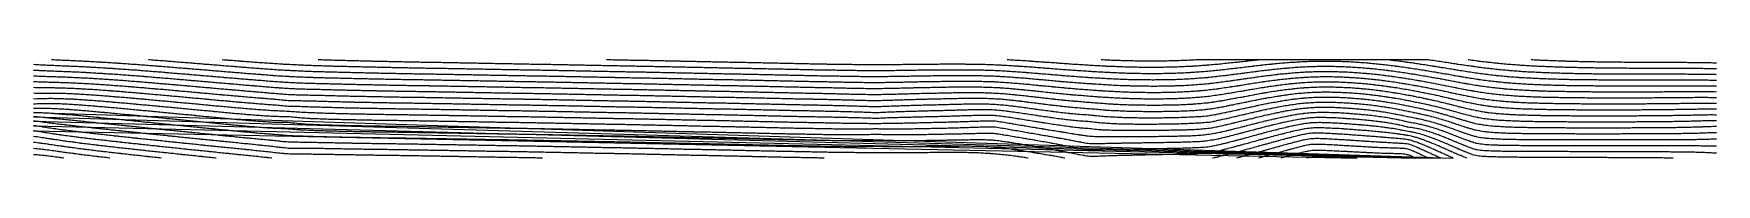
# Model space of a CAD drawing. Header units: metres. Extents: x 3387 to 5486, y 40 to 163.
import ezdxf

# ---------------------------------------------------------------- set-up
doc = ezdxf.new("R2010")
doc.units = ezdxf.units.M
for name, color, linetype in [('Contour_Level_1', 7, 'Continuous'), ('Contour_Level_10', 7, 'Continuous'), ('Contour_Level_11', 7, 'Continuous'), ('Contour_Level_12', 7, 'Continuous'), ('Contour_Level_13', 7, 'Continuous'), ('Contour_Level_14', 7, 'Continuous'), ('Contour_Level_15', 7, 'Continuous'), ('Contour_Level_16', 7, 'Continuous'), ('Contour_Level_17', 7, 'Continuous'), ('Contour_Level_18', 7, 'Continuous'), ('Contour_Level_19', 7, 'Continuous'), ('Contour_Level_2', 7, 'Continuous'), ('Contour_Level_20', 7, 'Continuous'), ('Contour_Level_21', 7, 'Continuous'), ('Contour_Level_22', 7, 'Continuous'), ('Contour_Level_23', 7, 'Continuous'), ('Contour_Level_24', 7, 'Continuous'), ('Contour_Level_25', 7, 'Continuous'), ('Contour_Level_26', 7, 'Continuous'), ('Contour_Level_27', 7, 'Continuous'), ('Contour_Level_3', 7, 'Continuous'), ('Contour_Level_4', 7, 'Continuous'), ('Contour_Level_5', 7, 'Continuous'), ('Contour_Level_6', 7, 'Continuous'), ('Contour_Level_7', 7, 'Continuous'), ('Contour_Level_8', 7, 'Continuous'), ('Contour_Level_9', 7, 'Continuous')]:
    doc.layers.add(name, color=color, linetype=linetype)

msp = doc.modelspace()

# ---------------------------------------------------------------- linework, layer by layer
at = {"layer": 'Contour_Level_1'}
msp.add_lwpolyline([(5485.6, 158.9), (5483.5, 159), (5481.4, 159), (5479.3, 159.1), (5477.2, 159.1), (5475.1, 159.1), (5473, 159.2), (5470.9, 159.2), (5468.8, 159.2), (5466.7, 159.3), (5464.6, 159.3), (5463.8, 159.3), (5462.5, 159.3), (5460.4, 159.3), (5458.3, 159.4), (5456.2, 159.4), (5454.1, 159.4), (5452, 159.4), (5449.9, 159.4), (5447.8, 159.5), (5445.7, 159.5), (5443.6, 159.5), (5441.5, 159.5), (5439.4, 159.5), (5437.3, 159.5), (5435.2, 159.6), (5433.1, 159.6), (5431, 159.6), (5428.9, 159.6), (5426.8, 159.6), (5424.7, 159.6), (5422.6, 159.6), (5420.5, 159.6), (5418.4, 159.6), (5416.3, 159.7), (5414.2, 159.7), (5412.1, 159.7), (5410, 159.7), (5407.9, 159.7), (5405.8, 159.7), (5403.7, 159.7), (5401.6, 159.7), (5399.5, 159.7), (5397.4, 159.8), (5395.3, 159.8), (5393.2, 159.8), (5391.1, 159.8), (5388.9, 159.8), (5386.8, 159.8), (5384.7, 159.8), (5382.6, 159.8), (5380.5, 159.9), (5378.4, 159.9), (5376.3, 159.9), (5374.2, 159.9), (5373.9, 159.9), (5372.1, 159.9), (5370, 159.9), (5367.9, 160), (5365.8, 160), (5363.7, 160), (5361.6, 160), (5359.5, 160), (5357.4, 160.1), (5355.3, 160.1), (5353.2, 160.1), (5351.1, 160.1), (5349, 160.2), (5346.9, 160.2), (5344.8, 160.2), (5342.7, 160.2), (5340.6, 160.3), (5338.5, 160.3), (5336.4, 160.3), (5334.3, 160.4), (5332.2, 160.4), (5330.1, 160.4), (5328, 160.5), (5325.9, 160.5), (5325.3, 160.5), (5323.8, 160.6), (5321.7, 160.6), (5319.6, 160.6), (5317.5, 160.7), (5315.4, 160.7), (5313.3, 160.8), (5311.2, 160.8), (5309.1, 160.9), (5307, 160.9), (5304.9, 161), (5302.8, 161), (5300.7, 161.1), (5299.2, 161.1), (5298.6, 161.2), (5296.5, 161.2), (5294.4, 161.3), (5292.3, 161.4), (5290.2, 161.4), (5288.1, 161.5), (5286, 161.6), (5283.9, 161.6), (5281.8, 161.7), (5280.8, 161.8), (5279.7, 161.8), (5277.6, 161.9), (5275.5, 162), (5273.4, 162.1), (5271.3, 162.2), (5269.2, 162.3), (5267.1, 162.4), (5266.5, 162.4), (5265, 162.5), (5262.9, 162.6), (5260.8, 162.7), (5258.7, 162.8), (5256.6, 162.9), (5254.8, 163)], dxfattribs=at)
at = {"layer": 'Contour_Level_10'}
msp.add_lwpolyline([(5485.6, 93.9), (5483.5, 93.9), (5481.4, 94), (5479.3, 94), (5477.2, 94), (5475.1, 93.9), (5473, 93.9), (5470.9, 93.9), (5468.8, 93.8), (5466.7, 93.8), (5465.2, 93.8), (5464.6, 93.8), (5462.5, 93.7), (5460.4, 93.7), (5458.3, 93.6), (5456.2, 93.6), (5454.1, 93.5), (5452, 93.5), (5449.9, 93.5), (5447.8, 93.4), (5445.7, 93.4), (5443.6, 93.3), (5441.5, 93.3), (5439.4, 93.3), (5437.3, 93.2), (5435.2, 93.2), (5433.1, 93.2), (5432.4, 93.2), (5431, 93.1), (5428.9, 93.1), (5426.8, 93.1), (5424.7, 93.1), (5422.6, 93), (5420.5, 93), (5418.4, 93), (5416.3, 93), (5414.2, 92.9), (5412.1, 92.9), (5410, 92.9), (5407.9, 92.9), (5405.8, 92.9), (5403.7, 92.8), (5401.6, 92.8), (5399.5, 92.8), (5397.4, 92.8), (5395.3, 92.8), (5393.2, 92.8), (5391.1, 92.8), (5388.9, 92.8), (5386.8, 92.7), (5384.7, 92.7), (5382.6, 92.7), (5380.5, 92.7), (5378.4, 92.7), (5376.3, 92.7), (5374.2, 92.7), (5372.1, 92.7), (5370, 92.7), (5367.9, 92.7), (5365.8, 92.7), (5363.7, 92.7), (5361.6, 92.7), (5359.5, 92.7), (5357.4, 92.7), (5355.3, 92.6), (5353.2, 92.6), (5351.1, 92.6), (5349, 92.6), (5346.9, 92.6), (5344.8, 92.6), (5342.7, 92.6), (5340.6, 92.6), (5338.5, 92.6), (5336.4, 92.6), (5334.3, 92.7), (5332.2, 92.7), (5330.1, 92.7), (5328, 92.7), (5325.9, 92.7), (5323.8, 92.7), (5321.7, 92.7), (5319.6, 92.7), (5317.5, 92.7), (5315.4, 92.7), (5313.3, 92.7), (5311.2, 92.7), (5309.1, 92.7), (5307, 92.7), (5304.9, 92.7), (5302.8, 92.8), (5300.7, 92.8), (5298.6, 92.8), (5296.5, 92.8), (5294.4, 92.8), (5292.3, 92.8), (5290.2, 92.9), (5288.1, 92.9), (5286, 92.9), (5283.9, 92.9), (5281.8, 92.9), (5279.7, 93), (5277.6, 93), (5275.5, 93), (5273.4, 93), (5271.3, 93.1), (5269.2, 93.1), (5267.1, 93.1), (5266.2, 93.2), (5265, 93.2), (5262.9, 93.2), (5260.8, 93.3), (5258.7, 93.3), (5256.6, 93.4), (5254.5, 93.4), (5252.4, 93.5), (5250.3, 93.5), (5248.2, 93.6), (5246.1, 93.6), (5244, 93.7), (5242.1, 93.8), (5241.9, 93.8), (5239.8, 93.9), (5237.7, 93.9), (5235.6, 94), (5233.5, 94.1), (5231.4, 94.2), (5229.3, 94.3), (5228.3, 94.4), (5227.2, 94.5), (5225.1, 94.6), (5223, 94.7), (5220.9, 94.9), (5218.8, 95), (5218.8, 95), (5216.7, 95.2), (5214.6, 95.4), (5212.5, 95.5), (5211.5, 95.6), (5210.4, 95.7), (5208.3, 96), (5206.2, 96.2), (5205.7, 96.2), (5204.1, 96.4), (5202, 96.7), (5200.7, 96.9), (5199.9, 97), (5197.7, 97.3), (5196.4, 97.5), (5195.6, 97.6), (5193.5, 97.9), (5192.6, 98.1), (5191.4, 98.3), (5189.3, 98.7), (5189.1, 98.7), (5187.2, 99.1), (5185.9, 99.3), (5185.1, 99.5), (5183, 99.9), (5182.9, 100), (5180.9, 100.4), (5180.1, 100.6), (5178.8, 100.9), (5177.4, 101.2), (5176.7, 101.3), (5174.8, 101.8), (5174.6, 101.8), (5172.5, 102.3), (5172.2, 102.4), (5170.4, 102.9), (5169.7, 103), (5168.3, 103.4), (5167.2, 103.7), (5166.2, 103.9), (5164.7, 104.3), (5164.1, 104.4), (5162.3, 104.9), (5162, 105), (5159.9, 105.5), (5159.9, 105.5), (5157.8, 106), (5157.4, 106.1), (5155.7, 106.6), (5155, 106.8), (5153.6, 107.1), (5152.5, 107.4), (5151.5, 107.6), (5150, 108), (5149.4, 108.1), (5147.5, 108.6), (5147.3, 108.7), (5145.2, 109.2), (5145, 109.2), (5143.1, 109.7), (5142.4, 109.8), (5141, 110.2), (5139.8, 110.5), (5138.9, 110.7), (5137.2, 111.1), (5136.8, 111.2), (5134.7, 111.6), (5134.5, 111.7), (5132.6, 112.1), (5131.8, 112.3), (5130.5, 112.6), (5129, 112.9), (5128.4, 113.1), (5126.3, 113.5), (5126.1, 113.6), (5124.2, 114), (5123.3, 114.2), (5122.1, 114.4), (5120.3, 114.8), (5120, 114.9), (5117.9, 115.3), (5117.3, 115.4), (5115.8, 115.7), (5114.2, 116), (5113.7, 116.1), (5111.6, 116.5), (5111.1, 116.6), (5109.5, 117), (5108, 117.3), (5107.4, 117.4), (5105.3, 117.8), (5104.7, 117.9), (5103.2, 118.2), (5101.4, 118.5), (5101.1, 118.6), (5099, 118.9), (5098.1, 119.1), (5096.9, 119.3), (5094.8, 119.7), (5094.6, 119.7), (5092.7, 120.1), (5091.1, 120.4), (5090.6, 120.4), (5088.5, 120.8), (5087.5, 121), (5086.4, 121.2), (5084.3, 121.5), (5083.7, 121.6), (5082.2, 121.8), (5080.1, 122.2), (5079.8, 122.2), (5078, 122.5), (5075.9, 122.8), (5075.7, 122.8), (5073.8, 123.1), (5071.7, 123.4), (5071.5, 123.4), (5069.6, 123.7), (5067.5, 124), (5066.9, 124.1), (5065.4, 124.3), (5063.3, 124.5), (5062.1, 124.7), (5061.2, 124.8), (5059.1, 125), (5057, 125.3), (5056.9, 125.3), (5054.9, 125.5), (5052.8, 125.8), (5051.3, 125.9), (5050.7, 126), (5048.6, 126.2), (5046.5, 126.4), (5045, 126.5), (5044.4, 126.6), (5042.3, 126.8), (5040.2, 127), (5038.1, 127.1), (5037.9, 127.2), (5036, 127.3), (5033.9, 127.5), (5031.8, 127.6), (5029.7, 127.8), (5029.4, 127.8), (5027.6, 127.9), (5025.5, 128), (5023.4, 128.1), (5021.3, 128.2), (5019.2, 128.3), (5017.7, 128.4), (5017.1, 128.4), (5015, 128.5), (5012.9, 128.6), (5010.8, 128.6), (5008.7, 128.7), (5006.5, 128.7), (5004.4, 128.7), (5002.3, 128.8), (5000.2, 128.8), (4998.1, 128.8), (4996, 128.8), (4993.9, 128.7), (4991.8, 128.7), (4989.7, 128.7), (4987.6, 128.6), (4985.5, 128.5), (4983.4, 128.5), (4981.5, 128.4), (4981.3, 128.4), (4979.2, 128.3), (4977.1, 128.2), (4975, 128), (4972.9, 127.9), (4971.2, 127.8), (4970.8, 127.7), (4968.7, 127.6), (4966.6, 127.4), (4964.5, 127.2), (4963.7, 127.2), (4962.4, 127), (4960.3, 126.8), (4958.2, 126.6), (4957.6, 126.5), (4956.1, 126.4), (4954, 126.1), (4952.2, 125.9), (4951.9, 125.9), (4949.8, 125.6), (4947.7, 125.4), (4947.3, 125.3), (4945.6, 125.1), (4943.5, 124.8), (4942.7, 124.7), (4941.4, 124.5), (4939.3, 124.2), (4938.4, 124.1), (4937.2, 123.9), (4935.1, 123.6), (4934.3, 123.4), (4933, 123.2), (4930.9, 122.9), (4930.4, 122.8), (4928.8, 122.6), (4926.7, 122.2), (4926.6, 122.2), (4924.6, 121.9), (4922.9, 121.6), (4922.5, 121.5), (4920.4, 121.2), (4919.3, 121), (4918.3, 120.8), (4916.2, 120.4), (4915.8, 120.4), (4914.1, 120), (4912.4, 119.7), (4912, 119.7), (4909.9, 119.3), (4909, 119.1), (4907.8, 118.9), (4905.7, 118.5), (4905.6, 118.5), (4903.6, 118.1), (4902.3, 117.9), (4901.5, 117.7), (4899.4, 117.3), (4899, 117.3), (4897.3, 116.9), (4895.7, 116.6), (4895.2, 116.5), (4893.1, 116.1), (4892.4, 116), (4891, 115.8), (4889.2, 115.4), (4888.9, 115.4), (4886.8, 115), (4885.9, 114.8), (4884.7, 114.6), (4882.6, 114.2), (4882.6, 114.2), (4880.5, 113.8), (4879.2, 113.6), (4878.4, 113.4), (4876.3, 113), (4875.8, 112.9), (4874.2, 112.6), (4872.4, 112.3), (4872.1, 112.3), (4870, 111.9), (4868.8, 111.7), (4867.9, 111.5), (4865.8, 111.2), (4865.1, 111.1), (4863.7, 110.8), (4861.6, 110.5), (4861.3, 110.5), (4859.5, 110.2), (4857.4, 109.9), (4857.1, 109.8), (4855.3, 109.6), (4853.2, 109.3), (4852.5, 109.2), (4851.1, 109), (4849, 108.8), (4847.3, 108.6), (4846.9, 108.6), (4844.8, 108.3), (4842.7, 108.1), (4841, 108), (4840.6, 107.9), (4838.5, 107.8), (4836.4, 107.6), (4834.3, 107.5), (4833, 107.4), (4832.2, 107.3), (4830.1, 107.2), (4828, 107.1), (4825.9, 107), (4823.8, 106.9), (4821.7, 106.8), (4821.6, 106.8), (4819.6, 106.7), (4817.4, 106.6), (4815.3, 106.5), (4813.2, 106.4), (4811.1, 106.4), (4809, 106.3), (4806.9, 106.3), (4804.8, 106.2), (4802.7, 106.2), (4800.6, 106.1), (4800.1, 106.1), (4798.5, 106.1), (4796.4, 106.1), (4794.3, 106.1), (4792.2, 106), (4790.1, 106), (4788, 106), (4785.9, 106), (4783.8, 106), (4781.7, 106), (4779.6, 106), (4777.5, 106), (4775.4, 106), (4773.3, 106.1), (4771.2, 106.1), (4769.1, 106.1), (4767.1, 106.1), (4767, 106.1), (4764.9, 106.2), (4762.8, 106.2), (4760.7, 106.3), (4758.6, 106.3), (4756.5, 106.4), (4754.4, 106.4), (4752.3, 106.5), (4750.2, 106.6), (4748.1, 106.6), (4746, 106.7), (4745.1, 106.8), (4743.9, 106.8), (4741.8, 106.9), (4739.7, 107), (4737.6, 107.1), (4735.5, 107.2), (4733.4, 107.3), (4732.8, 107.4), (4731.3, 107.5), (4729.2, 107.6), (4727.1, 107.7), (4725, 107.9), (4723.4, 108), (4722.9, 108), (4720.8, 108.2), (4718.7, 108.3), (4716.6, 108.5), (4715.1, 108.6), (4714.5, 108.7), (4712.4, 108.8), (4710.3, 109), (4708.2, 109.2), (4707.3, 109.2), (4706.1, 109.3), (4704, 109.5), (4701.9, 109.7), (4699.8, 109.8), (4699.5, 109.8), (4697.7, 110), (4695.6, 110.2), (4693.5, 110.3), (4691.8, 110.5), (4691.4, 110.5), (4689.3, 110.7), (4687.2, 110.8), (4685.1, 111), (4684.5, 111.1), (4683, 111.2), (4680.9, 111.4), (4678.8, 111.6), (4677.7, 111.7), (4676.7, 111.8), (4674.6, 112), (4672.5, 112.2), (4671.3, 112.3), (4670.4, 112.4), (4668.3, 112.6), (4666.2, 112.8), (4665.4, 112.9), (4664.1, 113.1), (4662, 113.3), (4659.9, 113.5), (4659.6, 113.6), (4657.8, 113.8), (4655.7, 114), (4654.1, 114.2), (4653.6, 114.2), (4651.5, 114.5), (4649.4, 114.7), (4648.7, 114.8), (4647.3, 115), (4645.2, 115.2), (4643.4, 115.4), (4643.1, 115.4), (4641, 115.7), (4638.9, 115.9), (4638.1, 116), (4636.8, 116.2), (4634.7, 116.4), (4632.8, 116.6), (4632.6, 116.7), (4630.5, 116.9), (4628.4, 117.2), (4627.5, 117.3), (4626.2, 117.4), (4624.1, 117.6), (4622, 117.9), (4622, 117.9), (4619.9, 118.1), (4617.8, 118.3), (4616.4, 118.5), (4615.7, 118.6), (4613.6, 118.8), (4611.5, 119), (4610.4, 119.1), (4609.4, 119.2), (4607.3, 119.4), (4605.2, 119.6), (4603.9, 119.7), (4603.1, 119.8), (4601, 120), (4598.9, 120.2), (4596.8, 120.3), (4596.6, 120.4), (4594.7, 120.5), (4592.6, 120.6), (4590.5, 120.8), (4588.4, 120.9), (4587.3, 121), (4586.3, 121), (4584.2, 121.1), (4582.1, 121.2), (4580, 121.3), (4577.9, 121.4), (4575.8, 121.5), (4573.7, 121.5), (4571.8, 121.6), (4571.6, 121.6), (4569.5, 121.6), (4567.4, 121.7), (4565.3, 121.7), (4563.2, 121.7), (4561.1, 121.7), (4559, 121.8), (4556.9, 121.8), (4554.8, 121.8), (4552.7, 121.8), (4550.6, 121.7), (4548.5, 121.7), (4546.4, 121.7), (4544.3, 121.7), (4542.2, 121.7), (4540.1, 121.6), (4538, 121.6), (4536.1, 121.6), (4535.9, 121.6), (4533.8, 121.6), (4531.7, 121.5), (4529.6, 121.5), (4527.5, 121.4), (4525.4, 121.4), (4523.3, 121.4), (4521.2, 121.3), (4519.1, 121.3), (4517, 121.2), (4514.9, 121.2), (4512.8, 121.1), (4510.7, 121.1), (4508.6, 121), (4506.5, 121), (4506, 121), (4504.4, 120.9), (4502.3, 120.9), (4500.2, 120.8), (4498.1, 120.8), (4496, 120.7), (4493.9, 120.7), (4491.8, 120.6), (4489.7, 120.6), (4487.6, 120.5), (4485.5, 120.5), (4483.4, 120.4), (4481.7, 120.4), (4481.3, 120.3), (4479.2, 120.3), (4477.1, 120.2), (4475, 120.2), (4472.9, 120.1), (4470.8, 120.1), (4468.7, 120), (4466.6, 119.9), (4464.5, 119.9), (4462.4, 119.8), (4460.3, 119.8), (4458.7, 119.7), (4458.2, 119.7), (4456.1, 119.7), (4454, 119.6), (4451.9, 119.6), (4449.8, 119.5), (4447.7, 119.5), (4445.6, 119.5), (4443.5, 119.4), (4441.4, 119.4), (4439.3, 119.4), (4437.2, 119.4), (4435, 119.4), (4432.9, 119.4), (4430.8, 119.4), (4428.7, 119.4), (4426.6, 119.4), (4424.5, 119.5), (4422.4, 119.5), (4420.3, 119.5), (4418.2, 119.6), (4416.1, 119.6), (4414, 119.7), (4411.9, 119.7), (4410.6, 119.7), (4409.8, 119.8), (4407.7, 119.8), (4405.6, 119.8), (4403.5, 119.9), (4401.4, 119.9), (4399.3, 120), (4397.2, 120), (4395.1, 120.1), (4393, 120.1), (4390.9, 120.2), (4388.8, 120.2), (4386.7, 120.3), (4384.6, 120.3), (4383.7, 120.4), (4382.5, 120.4), (4380.4, 120.4), (4378.3, 120.5), (4376.2, 120.5), (4374.1, 120.6), (4372, 120.6), (4369.9, 120.7), (4367.8, 120.7), (4365.7, 120.8), (4363.6, 120.8), (4361.5, 120.8), (4359.4, 120.9), (4357.3, 120.9), (4355.8, 121), (4355.2, 121), (4353.1, 121), (4351, 121.1), (4348.9, 121.1), (4346.8, 121.2), (4344.7, 121.2), (4342.6, 121.3), (4340.5, 121.3), (4338.4, 121.3), (4336.3, 121.4), (4334.2, 121.4), (4332.1, 121.5), (4330, 121.5), (4327.9, 121.6), (4327.3, 121.6), (4325.8, 121.6), (4323.7, 121.7), (4321.6, 121.7), (4319.5, 121.8), (4317.4, 121.8), (4315.3, 121.8), (4313.2, 121.9), (4311.1, 121.9), (4309, 122), (4306.9, 122), (4304.8, 122.1), (4302.7, 122.1), (4300.6, 122.2), (4298.6, 122.2), (4298.5, 122.2), (4296.4, 122.3), (4294.3, 122.3), (4292.2, 122.3), (4290.1, 122.4), (4288, 122.4), (4285.9, 122.5), (4283.8, 122.5), (4281.7, 122.6), (4279.6, 122.6), (4277.5, 122.7), (4275.4, 122.7), (4273.3, 122.7), (4271.2, 122.8), (4269.8, 122.8), (4269.1, 122.8), (4267, 122.9), (4264.9, 122.9), (4262.8, 123), (4260.7, 123), (4258.6, 123.1), (4256.5, 123.1), (4254.4, 123.2), (4252.3, 123.2), (4250.2, 123.2), (4248.1, 123.3), (4246, 123.3), (4243.8, 123.4), (4241.7, 123.4), (4240.7, 123.4), (4239.6, 123.5), (4237.5, 123.5), (4235.4, 123.6), (4233.3, 123.6), (4231.2, 123.6), (4229.1, 123.7), (4227, 123.7), (4224.9, 123.8), (4222.8, 123.8), (4220.7, 123.9), (4218.6, 123.9), (4216.5, 124), (4214.4, 124), (4212.3, 124), (4211.3, 124.1), (4210.2, 124.1), (4208.1, 124.1), (4206, 124.2), (4203.9, 124.2), (4201.8, 124.3), (4199.7, 124.3), (4197.6, 124.3), (4195.5, 124.4), (4193.4, 124.4), (4191.3, 124.5), (4189.2, 124.5), (4187.1, 124.6), (4185, 124.6), (4182.9, 124.6), (4181.5, 124.7), (4180.8, 124.7), (4178.7, 124.7), (4176.6, 124.8), (4174.5, 124.8), (4172.4, 124.9), (4170.3, 124.9), (4168.2, 124.9), (4166.1, 125), (4164, 125), (4161.9, 125.1), (4159.8, 125.1), (4157.7, 125.2), (4155.6, 125.2), (4153.5, 125.2), (4151.4, 125.3), (4151.1, 125.3), (4149.3, 125.3), (4147.2, 125.4), (4145.1, 125.4), (4143, 125.5), (4140.9, 125.5), (4138.8, 125.5), (4136.7, 125.6), (4134.6, 125.6), (4132.5, 125.7), (4130.4, 125.7), (4128.3, 125.8), (4126.2, 125.8), (4124.1, 125.8), (4122, 125.9), (4120.1, 125.9), (4119.9, 125.9), (4117.8, 126), (4115.7, 126), (4113.6, 126), (4111.5, 126.1), (4109.4, 126.1), (4107.3, 126.2), (4105.2, 126.2), (4103.1, 126.2), (4101, 126.3), (4098.9, 126.3), (4096.8, 126.4), (4094.7, 126.4), (4092.6, 126.5), (4090.5, 126.5), (4088.4, 126.5), (4088.4, 126.5), (4086.3, 126.6), (4084.2, 126.6), (4082.1, 126.7), (4080, 126.7), (4077.9, 126.7), (4075.8, 126.8), (4073.7, 126.8), (4071.6, 126.9), (4069.5, 126.9), (4067.4, 126.9), (4065.3, 127), (4063.2, 127), (4061.1, 127.1), (4059, 127.1), (4056.9, 127.1), (4055.9, 127.2), (4054.8, 127.2), (4052.6, 127.2), (4050.5, 127.3), (4048.4, 127.3), (4046.3, 127.3), (4044.2, 127.4), (4042.1, 127.4), (4040, 127.4), (4037.9, 127.5), (4035.8, 127.5), (4033.7, 127.6), (4031.6, 127.6), (4029.5, 127.6), (4027.4, 127.7), (4025.3, 127.7), (4023.2, 127.8), (4022.5, 127.8), (4021.1, 127.8), (4019, 127.8), (4016.9, 127.9), (4014.8, 127.9), (4012.7, 127.9), (4010.6, 128), (4008.5, 128), (4006.4, 128.1), (4004.3, 128.1), (4002.2, 128.1), (4000.1, 128.2), (3998, 128.2), (3995.9, 128.2), (3993.8, 128.3), (3991.7, 128.3), (3989.6, 128.4), (3988.2, 128.4), (3987.5, 128.4), (3985.4, 128.4), (3983.3, 128.5), (3981.2, 128.5), (3979.1, 128.5), (3977, 128.6), (3974.9, 128.6), (3972.8, 128.7), (3970.7, 128.7), (3968.6, 128.7), (3966.5, 128.8), (3964.4, 128.8), (3962.3, 128.8), (3960.2, 128.9), (3958.1, 128.9), (3956, 129), (3953.9, 129), (3953, 129), (3951.8, 129), (3949.7, 129.1), (3947.6, 129.1), (3945.5, 129.1), (3943.4, 129.2), (3941.3, 129.2), (3939.2, 129.2), (3937.1, 129.3), (3935, 129.3), (3932.9, 129.4), (3930.8, 129.4), (3928.7, 129.4), (3926.6, 129.5), (3924.5, 129.5), (3922.4, 129.5), (3920.3, 129.6), (3918.2, 129.6), (3917.1, 129.6), (3916.1, 129.6), (3914, 129.7), (3911.9, 129.7), (3909.8, 129.7), (3907.7, 129.8), (3905.6, 129.8), (3903.5, 129.9), (3901.4, 129.9), (3899.3, 129.9), (3897.2, 130), (3895.1, 130), (3893, 130), (3890.9, 130.1), (3888.8, 130.1), (3886.7, 130.1), (3884.6, 130.2), (3882.5, 130.2), (3881, 130.2), (3880.4, 130.3), (3878.3, 130.3), (3876.2, 130.3), (3874.1, 130.4), (3872, 130.4), (3869.9, 130.4), (3867.8, 130.5), (3865.7, 130.5), (3863.5, 130.5), (3861.4, 130.6), (3859.3, 130.6), (3857.2, 130.7), (3855.1, 130.7), (3853, 130.7), (3850.9, 130.8), (3848.8, 130.8), (3846.7, 130.8), (3845.7, 130.9), (3844.6, 130.9), (3842.5, 130.9), (3840.4, 131), (3838.3, 131), (3836.2, 131), (3834.1, 131.1), (3832, 131.1), (3829.9, 131.1), (3827.8, 131.2), (3825.7, 131.2), (3823.6, 131.3), (3821.5, 131.3), (3819.4, 131.3), (3817.3, 131.4), (3815.2, 131.4), (3813.1, 131.5), (3812.6, 131.5), (3811, 131.5), (3808.9, 131.6), (3806.8, 131.6), (3804.7, 131.6), (3802.6, 131.7), (3800.5, 131.7), (3798.4, 131.8), (3796.3, 131.8), (3794.2, 131.9), (3792.1, 131.9), (3790, 131.9), (3787.9, 132), (3785.8, 132), (3783.7, 132.1), (3783.2, 132.1), (3781.6, 132.1), (3779.5, 132.2), (3777.4, 132.2), (3775.3, 132.3), (3773.2, 132.3), (3771.1, 132.4), (3769, 132.4), (3766.9, 132.5), (3764.8, 132.5), (3762.7, 132.6), (3760.6, 132.6), (3758.5, 132.7), (3757.7, 132.7), (3756.4, 132.7), (3754.3, 132.8), (3752.2, 132.9), (3750.1, 132.9), (3748, 133), (3745.9, 133), (3743.8, 133.1), (3741.7, 133.1), (3739.6, 133.2), (3737.5, 133.3), (3735.4, 133.3), (3735.1, 133.3), (3733.3, 133.4), (3731.2, 133.4), (3729.1, 133.5), (3727, 133.6), (3724.9, 133.6), (3722.8, 133.7), (3720.7, 133.8), (3718.6, 133.9), (3716.5, 133.9), (3716.1, 133.9), (3714.4, 134), (3712.3, 134.1), (3710.2, 134.2), (3708.1, 134.3), (3706, 134.4), (3703.9, 134.5), (3703.1, 134.6), (3701.8, 134.6), (3699.7, 134.8), (3697.6, 134.9), (3695.5, 135), (3693.4, 135.2), (3693.4, 135.2), (3691.3, 135.3), (3689.2, 135.5), (3687.1, 135.6), (3685, 135.8), (3685, 135.8), (3682.9, 136), (3680.8, 136.1), (3678.7, 136.3), (3677.1, 136.4), (3676.6, 136.5), (3674.5, 136.6), (3672.3, 136.8), (3670.2, 137), (3669.4, 137), (3668.1, 137.1), (3666, 137.3), (3663.9, 137.5), (3661.8, 137.6), (3661.8, 137.7), (3659.7, 137.8), (3657.6, 138), (3655.5, 138.2), (3654.2, 138.3), (3653.4, 138.3), (3651.3, 138.5), (3649.2, 138.7), (3647.1, 138.9), (3646.8, 138.9), (3645, 139), (3642.9, 139.2), (3640.8, 139.4), (3639.4, 139.5), (3638.7, 139.6), (3636.6, 139.7), (3634.5, 139.9), (3632.4, 140.1), (3632, 140.1), (3630.3, 140.3), (3628.2, 140.4), (3626.1, 140.6), (3624.7, 140.7), (3624, 140.8), (3621.9, 141), (3619.8, 141.2), (3617.7, 141.3), (3617.4, 141.4), (3615.6, 141.5), (3613.5, 141.7), (3611.4, 141.9), (3610.1, 142), (3609.3, 142.1), (3607.2, 142.2), (3605.1, 142.4), (3603, 142.6), (3602.9, 142.6), (3600.9, 142.8), (3598.8, 142.9), (3596.7, 143.1), (3595.6, 143.2), (3594.6, 143.3), (3592.5, 143.5), (3590.4, 143.7), (3588.4, 143.8), (3588.3, 143.8), (3586.2, 144), (3584.1, 144.2), (3582, 144.4), (3581.1, 144.5), (3579.9, 144.6), (3577.8, 144.7), (3575.7, 144.9), (3573.8, 145.1), (3573.6, 145.1), (3571.5, 145.3), (3569.4, 145.4), (3567.3, 145.6), (3566.4, 145.7), (3565.2, 145.8), (3563.1, 146), (3561, 146.1), (3559, 146.3), (3558.9, 146.3), (3556.8, 146.5), (3554.7, 146.7), (3552.6, 146.8), (3551.5, 146.9), (3550.5, 147), (3548.4, 147.2), (3546.3, 147.4), (3544.2, 147.5), (3544, 147.5), (3542.1, 147.7), (3540, 147.9), (3537.9, 148), (3536.3, 148.2), (3535.8, 148.2), (3533.7, 148.4), (3531.6, 148.5), (3529.5, 148.7), (3528.6, 148.8), (3527.4, 148.9), (3525.3, 149), (3523.2, 149.2), (3521.1, 149.4), (3520.6, 149.4), (3519, 149.5), (3516.9, 149.7), (3514.8, 149.9), (3512.7, 150), (3512.5, 150), (3510.6, 150.2), (3508.5, 150.3), (3506.4, 150.5), (3504.3, 150.6), (3504.2, 150.6), (3502.2, 150.8), (3500.1, 150.9), (3498, 151.1), (3495.9, 151.2), (3495.6, 151.3), (3493.8, 151.4), (3491.7, 151.5), (3489.6, 151.7), (3487.5, 151.8), (3486.7, 151.9), (3485.4, 152), (3483.3, 152.1), (3481.1, 152.2), (3479, 152.4), (3477.3, 152.5), (3476.9, 152.5), (3474.8, 152.6), (3472.7, 152.8), (3470.6, 152.9), (3468.5, 153), (3467.3, 153.1), (3466.4, 153.2), (3464.3, 153.3), (3462.2, 153.4), (3460.1, 153.5), (3458, 153.6), (3456.5, 153.7), (3455.9, 153.8), (3453.8, 153.9), (3451.7, 154), (3449.6, 154.1), (3447.5, 154.2), (3445.4, 154.3), (3444.5, 154.3), (3443.3, 154.4), (3441.2, 154.5), (3439.1, 154.6), (3437, 154.7), (3434.9, 154.8), (3432.8, 154.9), (3431, 155), (3430.7, 155), (3428.6, 155.1), (3426.5, 155.2), (3424.4, 155.2), (3422.3, 155.3), (3420.2, 155.4), (3418.1, 155.5), (3416, 155.6), (3416, 155.6), (3413.9, 155.7), (3411.8, 155.8), (3409.7, 155.8), (3407.6, 155.9), (3405.5, 156), (3403.4, 156.1), (3401.4, 156.2), (3401.3, 156.2), (3399.2, 156.3), (3397.1, 156.4), (3395, 156.5), (3392.9, 156.6), (3390.8, 156.7), (3389.2, 156.8), (3388.7, 156.8), (3386.6, 157)], dxfattribs=at)
at = {"layer": 'Contour_Level_11'}
msp.add_lwpolyline([(5485.6, 86.7), (5483.5, 86.7), (5481.4, 86.7), (5479.3, 86.7), (5477.2, 86.7), (5475.1, 86.6), (5473, 86.6), (5470.9, 86.5), (5468.8, 86.5), (5466.7, 86.4), (5464.9, 86.4), (5464.6, 86.3), (5462.5, 86.3), (5460.4, 86.2), (5458.3, 86.2), (5456.2, 86.1), (5454.1, 86.1), (5452, 86), (5449.9, 86), (5447.8, 85.9), (5445.7, 85.9), (5443.6, 85.8), (5441.5, 85.8), (5439.4, 85.8), (5437.8, 85.7), (5437.3, 85.7), (5435.2, 85.7), (5433.1, 85.7), (5431, 85.6), (5428.9, 85.6), (5426.8, 85.6), (5424.7, 85.6), (5422.6, 85.5), (5420.5, 85.5), (5418.4, 85.5), (5416.3, 85.5), (5414.2, 85.4), (5412.1, 85.4), (5410, 85.4), (5407.9, 85.4), (5405.8, 85.4), (5403.7, 85.4), (5401.6, 85.3), (5399.5, 85.3), (5397.4, 85.3), (5395.3, 85.3), (5393.2, 85.3), (5391.1, 85.3), (5388.9, 85.3), (5386.8, 85.3), (5384.7, 85.2), (5382.6, 85.2), (5380.5, 85.2), (5378.4, 85.2), (5376.3, 85.2), (5374.2, 85.2), (5372.1, 85.2), (5370, 85.2), (5367.9, 85.2), (5365.8, 85.2), (5363.7, 85.2), (5361.6, 85.2), (5359.5, 85.2), (5357.4, 85.2), (5355.3, 85.2), (5353.2, 85.2), (5351.1, 85.2), (5349, 85.2), (5346.9, 85.2), (5344.8, 85.2), (5342.7, 85.2), (5340.6, 85.2), (5338.5, 85.2), (5336.4, 85.2), (5334.3, 85.2), (5332.2, 85.2), (5330.1, 85.2), (5328, 85.2), (5325.9, 85.2), (5323.8, 85.2), (5321.7, 85.2), (5319.6, 85.2), (5317.5, 85.2), (5315.4, 85.2), (5313.3, 85.2), (5311.2, 85.2), (5309.1, 85.2), (5307, 85.2), (5304.9, 85.2), (5302.8, 85.2), (5300.7, 85.2), (5298.6, 85.3), (5296.5, 85.3), (5294.4, 85.3), (5292.3, 85.3), (5290.2, 85.3), (5288.1, 85.3), (5286, 85.3), (5283.9, 85.3), (5281.8, 85.4), (5279.7, 85.4), (5277.6, 85.4), (5275.5, 85.4), (5273.4, 85.4), (5271.3, 85.5), (5269.2, 85.5), (5267.1, 85.5), (5265, 85.5), (5262.9, 85.6), (5260.8, 85.6), (5258.7, 85.6), (5256.6, 85.7), (5254.5, 85.7), (5253.4, 85.7), (5252.4, 85.8), (5250.3, 85.8), (5248.2, 85.9), (5246.1, 85.9), (5244, 86), (5241.9, 86), (5239.8, 86.1), (5237.7, 86.1), (5235.6, 86.2), (5233.5, 86.3), (5232, 86.4), (5231.4, 86.4), (5229.3, 86.5), (5227.2, 86.6), (5225.1, 86.7), (5223, 86.8), (5220.9, 86.9), (5219.9, 87), (5218.8, 87), (5216.7, 87.2), (5214.6, 87.3), (5212.5, 87.5), (5211.5, 87.6), (5210.4, 87.7), (5208.3, 87.9), (5206.2, 88.1), (5205.1, 88.2), (5204.1, 88.3), (5202, 88.6), (5199.9, 88.8), (5199.9, 88.8), (5197.7, 89.1), (5195.6, 89.4), (5195.5, 89.4), (5193.5, 89.8), (5191.7, 90.1), (5191.4, 90.1), (5189.3, 90.5), (5188.4, 90.7), (5187.2, 90.9), (5185.4, 91.3), (5185.1, 91.4), (5183, 91.8), (5182.7, 91.9), (5180.9, 92.3), (5180.1, 92.5), (5178.8, 92.8), (5177.6, 93.2), (5176.7, 93.4), (5175.2, 93.8), (5174.6, 93.9), (5172.9, 94.4), (5172.5, 94.5), (5170.6, 95), (5170.4, 95.1), (5168.4, 95.6), (5168.3, 95.6), (5166.2, 96.2), (5166.1, 96.2), (5164.1, 96.8), (5163.9, 96.9), (5162, 97.4), (5161.6, 97.5), (5159.9, 98), (5159.4, 98.1), (5157.8, 98.5), (5157.2, 98.7), (5155.7, 99.1), (5154.9, 99.3), (5153.6, 99.7), (5152.7, 100), (5151.5, 100.3), (5150.4, 100.6), (5149.4, 100.8), (5148.1, 101.2), (5147.3, 101.4), (5145.7, 101.8), (5145.2, 101.9), (5143.4, 102.4), (5143.1, 102.5), (5141, 103), (5141, 103), (5138.9, 103.6), (5138.5, 103.7), (5136.8, 104.1), (5136, 104.3), (5134.7, 104.6), (5133.5, 104.9), (5132.6, 105.1), (5130.8, 105.5), (5130.5, 105.6), (5128.4, 106.1), (5128.2, 106.1), (5126.3, 106.6), (5125.5, 106.8), (5124.2, 107), (5122.7, 107.4), (5122.1, 107.5), (5120, 107.9), (5119.8, 108), (5117.9, 108.4), (5116.9, 108.6), (5115.8, 108.8), (5113.9, 109.2), (5113.7, 109.3), (5111.6, 109.7), (5110.9, 109.8), (5109.5, 110.1), (5107.8, 110.5), (5107.4, 110.5), (5105.3, 111), (5104.7, 111.1), (5103.2, 111.4), (5101.5, 111.7), (5101.1, 111.8), (5099, 112.2), (5098.3, 112.3), (5096.9, 112.6), (5095, 112.9), (5094.8, 113), (5092.7, 113.4), (5091.7, 113.6), (5090.6, 113.7), (5088.5, 114.1), (5088.2, 114.2), (5086.4, 114.5), (5084.6, 114.8), (5084.3, 114.9), (5082.2, 115.2), (5080.9, 115.4), (5080.1, 115.5), (5078, 115.9), (5077.1, 116), (5075.9, 116.2), (5073.8, 116.5), (5073, 116.6), (5071.7, 116.8), (5069.6, 117.1), (5068.8, 117.3), (5067.5, 117.4), (5065.4, 117.7), (5064.2, 117.9), (5063.3, 118), (5061.2, 118.3), (5059.3, 118.5), (5059.1, 118.5), (5057, 118.8), (5054.9, 119), (5054.1, 119.1), (5052.8, 119.3), (5050.7, 119.5), (5048.6, 119.7), (5048.3, 119.7), (5046.5, 119.9), (5044.4, 120.1), (5042.3, 120.3), (5041.9, 120.4), (5040.2, 120.5), (5038.1, 120.7), (5036, 120.9), (5034.5, 121), (5033.9, 121), (5031.8, 121.2), (5029.7, 121.3), (5027.6, 121.5), (5025.5, 121.6), (5025.4, 121.6), (5023.4, 121.7), (5021.3, 121.8), (5019.2, 121.9), (5017.1, 122), (5015, 122.1), (5012.9, 122.2), (5011.7, 122.2), (5010.8, 122.2), (5008.7, 122.3), (5006.5, 122.3), (5004.4, 122.4), (5002.3, 122.4), (5000.2, 122.4), (4998.1, 122.4), (4996, 122.4), (4993.9, 122.4), (4991.8, 122.3), (4989.7, 122.3), (4987.6, 122.2), (4986.8, 122.2), (4985.5, 122.2), (4983.4, 122.1), (4981.3, 122), (4979.2, 121.9), (4977.1, 121.7), (4975, 121.6), (4974.8, 121.6), (4972.9, 121.5), (4970.8, 121.3), (4968.7, 121.1), (4967.2, 121), (4966.6, 120.9), (4964.5, 120.7), (4962.4, 120.5), (4961, 120.4), (4960.3, 120.3), (4958.2, 120), (4956.1, 119.8), (4955.7, 119.7), (4954, 119.5), (4951.9, 119.2), (4951, 119.1), (4949.8, 119), (4947.7, 118.7), (4946.5, 118.5), (4945.6, 118.4), (4943.5, 118.1), (4942.4, 117.9), (4941.4, 117.7), (4939.3, 117.4), (4938.5, 117.3), (4937.2, 117.1), (4935.1, 116.7), (4934.7, 116.6), (4933, 116.4), (4931.1, 116), (4930.9, 116), (4928.8, 115.6), (4927.6, 115.4), (4926.7, 115.3), (4924.6, 114.9), (4924.2, 114.8), (4922.5, 114.5), (4920.8, 114.2), (4920.4, 114.1), (4918.3, 113.7), (4917.5, 113.6), (4916.2, 113.3), (4914.3, 112.9), (4914.1, 112.9), (4912, 112.5), (4911.2, 112.3), (4909.9, 112.1), (4908, 111.7), (4907.8, 111.7), (4905.7, 111.2), (4904.9, 111.1), (4903.6, 110.8), (4901.9, 110.5), (4901.5, 110.4), (4899.4, 110), (4898.8, 109.8), (4897.3, 109.5), (4895.8, 109.2), (4895.2, 109.1), (4893.1, 108.7), (4892.8, 108.6), (4891, 108.2), (4889.8, 108), (4888.9, 107.8), (4886.8, 107.4), (4886.7, 107.4), (4884.7, 107), (4883.7, 106.8), (4882.6, 106.5), (4880.6, 106.1), (4880.5, 106.1), (4878.4, 105.7), (4877.6, 105.5), (4876.3, 105.3), (4874.4, 104.9), (4874.2, 104.8), (4872.1, 104.4), (4871.3, 104.3), (4870, 104), (4868, 103.7), (4867.9, 103.6), (4865.8, 103.3), (4864.6, 103), (4863.7, 102.9), (4861.6, 102.5), (4861.1, 102.4), (4859.5, 102.2), (4857.4, 101.8), (4857.3, 101.8), (4855.3, 101.5), (4853.2, 101.2), (4853.1, 101.2), (4851.1, 100.9), (4849, 100.7), (4848.1, 100.6), (4846.9, 100.4), (4844.8, 100.2), (4842.7, 100), (4841.8, 100), (4840.6, 99.9), (4838.5, 99.7), (4836.4, 99.5), (4834.3, 99.4), (4833.2, 99.3), (4832.2, 99.3), (4830.1, 99.2), (4828, 99), (4825.9, 98.9), (4823.8, 98.8), (4821.7, 98.8), (4820.5, 98.7), (4819.6, 98.7), (4817.4, 98.6), (4815.3, 98.5), (4813.2, 98.5), (4811.1, 98.4), (4809, 98.4), (4806.9, 98.3), (4804.8, 98.3), (4802.7, 98.2), (4800.6, 98.2), (4798.5, 98.2), (4796.4, 98.2), (4794.3, 98.1), (4792.2, 98.1), (4790.5, 98.1), (4790.1, 98.1), (4788, 98.1), (4785.9, 98.1), (4783.8, 98.1), (4781.7, 98.1), (4779.6, 98.1), (4777.5, 98.1), (4775.4, 98.1), (4774.8, 98.1), (4773.3, 98.1), (4771.2, 98.1), (4769.1, 98.2), (4767, 98.2), (4764.9, 98.2), (4762.8, 98.2), (4760.7, 98.3), (4758.6, 98.3), (4756.5, 98.4), (4754.4, 98.4), (4752.3, 98.5), (4750.2, 98.5), (4748.1, 98.6), (4746, 98.7), (4745.3, 98.7), (4743.9, 98.8), (4741.8, 98.9), (4739.7, 99), (4737.6, 99.1), (4735.5, 99.2), (4733.4, 99.3), (4732.7, 99.3), (4731.3, 99.4), (4729.2, 99.6), (4727.1, 99.7), (4725, 99.8), (4723.6, 100), (4722.9, 100), (4720.8, 100.2), (4718.7, 100.3), (4716.6, 100.5), (4716, 100.6), (4714.5, 100.7), (4712.4, 100.9), (4710.3, 101.1), (4708.9, 101.2), (4708.2, 101.3), (4706.1, 101.4), (4704, 101.6), (4701.9, 101.8), (4701.5, 101.8), (4699.8, 101.9), (4697.7, 102.1), (4695.6, 102.3), (4693.6, 102.4), (4693.5, 102.4), (4691.4, 102.6), (4689.3, 102.8), (4687.2, 103), (4686.1, 103), (4685.1, 103.1), (4683, 103.3), (4680.9, 103.5), (4679.3, 103.7), (4678.8, 103.7), (4676.7, 103.9), (4674.6, 104.1), (4673.1, 104.3), (4672.5, 104.3), (4670.4, 104.6), (4668.3, 104.8), (4667.4, 104.9), (4666.2, 105), (4664.1, 105.3), (4662, 105.5), (4662, 105.5), (4659.9, 105.8), (4657.8, 106), (4656.8, 106.1), (4655.7, 106.3), (4653.6, 106.5), (4651.7, 106.8), (4651.5, 106.8), (4649.4, 107), (4647.3, 107.3), (4646.8, 107.4), (4645.2, 107.6), (4643.1, 107.8), (4641.9, 108), (4641, 108.1), (4638.9, 108.4), (4637, 108.6), (4636.8, 108.6), (4634.7, 108.9), (4632.6, 109.2), (4632.2, 109.2), (4630.5, 109.4), (4628.4, 109.7), (4627.3, 109.8), (4626.2, 110), (4624.1, 110.2), (4622.4, 110.5), (4622, 110.5), (4619.9, 110.8), (4617.8, 111), (4617.3, 111.1), (4615.7, 111.3), (4613.6, 111.5), (4612, 111.7), (4611.5, 111.8), (4609.4, 112), (4607.3, 112.2), (4606.4, 112.3), (4605.2, 112.4), (4603.1, 112.7), (4601, 112.9), (4600.2, 112.9), (4598.9, 113.1), (4596.8, 113.2), (4594.7, 113.4), (4592.9, 113.6), (4592.6, 113.6), (4590.5, 113.7), (4588.4, 113.9), (4586.3, 114), (4584.2, 114.1), (4583, 114.2), (4582.1, 114.2), (4580, 114.3), (4577.9, 114.4), (4575.8, 114.5), (4573.7, 114.5), (4571.6, 114.6), (4569.5, 114.6), (4567.4, 114.6), (4565.3, 114.6), (4563.2, 114.7), (4561.1, 114.7), (4559, 114.7), (4556.9, 114.7), (4554.8, 114.6), (4552.7, 114.6), (4550.6, 114.6), (4548.5, 114.6), (4546.4, 114.6), (4544.3, 114.5), (4542.2, 114.5), (4540.1, 114.5), (4538, 114.4), (4535.9, 114.4), (4533.8, 114.3), (4531.7, 114.3), (4529.6, 114.2), (4527.5, 114.2), (4526.4, 114.2), (4525.4, 114.1), (4523.3, 114.1), (4521.2, 114.1), (4519.1, 114), (4517, 113.9), (4514.9, 113.9), (4512.8, 113.8), (4510.7, 113.8), (4508.6, 113.7), (4506.5, 113.7), (4504.4, 113.6), (4502.3, 113.6), (4501.4, 113.6), (4500.2, 113.5), (4498.1, 113.5), (4496, 113.4), (4493.9, 113.4), (4491.8, 113.3), (4489.7, 113.2), (4487.6, 113.2), (4485.5, 113.1), (4483.4, 113.1), (4481.3, 113), (4479.2, 112.9), (4479, 112.9), (4477.1, 112.9), (4475, 112.8), (4472.9, 112.8), (4470.8, 112.7), (4468.7, 112.6), (4466.6, 112.6), (4464.5, 112.5), (4462.4, 112.4), (4460.3, 112.4), (4458.4, 112.3), (4458.2, 112.3), (4456.1, 112.2), (4454, 112.2), (4451.9, 112.1), (4449.8, 112.1), (4447.7, 112), (4445.6, 112), (4443.5, 111.9), (4441.4, 111.9), (4439.3, 111.9), (4437.2, 111.8), (4435, 111.8), (4432.9, 111.9), (4430.8, 111.9), (4428.7, 111.9), (4426.6, 111.9), (4424.5, 112), (4422.4, 112), (4420.3, 112.1), (4418.2, 112.1), (4416.1, 112.2), (4414, 112.2), (4411.9, 112.3), (4411.3, 112.3), (4409.8, 112.4), (4407.7, 112.4), (4405.6, 112.5), (4403.5, 112.5), (4401.4, 112.6), (4399.3, 112.6), (4397.2, 112.7), (4395.1, 112.7), (4393, 112.8), (4390.9, 112.8), (4388.8, 112.9), (4386.7, 112.9), (4386.3, 112.9), (4384.6, 113), (4382.5, 113), (4380.4, 113.1), (4378.3, 113.1), (4376.2, 113.2), (4374.1, 113.2), (4372, 113.3), (4369.9, 113.3), (4367.8, 113.4), (4365.7, 113.4), (4363.6, 113.4), (4361.5, 113.5), (4359.4, 113.5), (4358.7, 113.6), (4357.3, 113.6), (4355.2, 113.6), (4353.1, 113.7), (4351, 113.7), (4348.9, 113.8), (4346.8, 113.8), (4344.7, 113.9), (4342.6, 113.9), (4340.5, 113.9), (4338.4, 114), (4336.3, 114), (4334.2, 114.1), (4332.1, 114.1), (4330.3, 114.2), (4330, 114.2), (4327.9, 114.2), (4325.8, 114.3), (4323.7, 114.3), (4321.6, 114.4), (4319.5, 114.4), (4317.4, 114.5), (4315.3, 114.5), (4313.2, 114.5), (4311.1, 114.6), (4309, 114.6), (4306.9, 114.7), (4304.8, 114.7), (4302.7, 114.8), (4301.8, 114.8), (4300.6, 114.8), (4298.5, 114.9), (4296.4, 114.9), (4294.3, 115), (4292.2, 115), (4290.1, 115), (4288, 115.1), (4285.9, 115.1), (4283.8, 115.2), (4281.7, 115.2), (4279.6, 115.3), (4277.5, 115.3), (4275.4, 115.4), (4273.3, 115.4), (4273.1, 115.4), (4271.2, 115.4), (4269.1, 115.5), (4267, 115.5), (4264.9, 115.6), (4262.8, 115.6), (4260.7, 115.7), (4258.6, 115.7), (4256.5, 115.8), (4254.4, 115.8), (4252.3, 115.9), (4250.2, 115.9), (4248.1, 115.9), (4246, 116), (4244.2, 116), (4243.8, 116), (4241.7, 116.1), (4239.6, 116.1), (4237.5, 116.2), (4235.4, 116.2), (4233.3, 116.3), (4231.2, 116.3), (4229.1, 116.3), (4227, 116.4), (4224.9, 116.4), (4222.8, 116.5), (4220.7, 116.5), (4218.6, 116.6), (4216.5, 116.6), (4214.9, 116.6), (4214.4, 116.7), (4212.3, 116.7), (4210.2, 116.7), (4208.1, 116.8), (4206, 116.8), (4203.9, 116.9), (4201.8, 116.9), (4199.7, 117), (4197.6, 117), (4195.5, 117), (4193.4, 117.1), (4191.3, 117.1), (4189.2, 117.2), (4187.1, 117.2), (4185.3, 117.3), (4185, 117.3), (4182.9, 117.3), (4180.8, 117.4), (4178.7, 117.4), (4176.6, 117.4), (4174.5, 117.5), (4172.4, 117.5), (4170.3, 117.6), (4168.2, 117.6), (4166.1, 117.7), (4164, 117.7), (4161.9, 117.7), (4159.8, 117.8), (4157.7, 117.8), (4155.6, 117.9), (4155.1, 117.9), (4153.5, 117.9), (4151.4, 118), (4149.3, 118), (4147.2, 118), (4145.1, 118.1), (4143, 118.1), (4140.9, 118.2), (4138.8, 118.2), (4136.7, 118.2), (4134.6, 118.3), (4132.5, 118.3), (4130.4, 118.4), (4128.3, 118.4), (4126.2, 118.5), (4124.2, 118.5), (4124.1, 118.5), (4122, 118.5), (4119.9, 118.6), (4117.8, 118.6), (4115.7, 118.7), (4113.6, 118.7), (4111.5, 118.7), (4109.4, 118.8), (4107.3, 118.8), (4105.2, 118.9), (4103.1, 118.9), (4101, 119), (4098.9, 119), (4096.8, 119), (4094.7, 119.1), (4092.7, 119.1), (4092.6, 119.1), (4090.5, 119.2), (4088.4, 119.2), (4086.3, 119.2), (4084.2, 119.3), (4082.1, 119.3), (4080, 119.4), (4077.9, 119.4), (4075.8, 119.4), (4073.7, 119.5), (4071.6, 119.5), (4069.5, 119.6), (4067.4, 119.6), (4065.3, 119.6), (4063.2, 119.7), (4061.1, 119.7), (4060.3, 119.7), (4059, 119.8), (4056.9, 119.8), (4054.8, 119.8), (4052.6, 119.9), (4050.5, 119.9), (4048.4, 120), (4046.3, 120), (4044.2, 120), (4042.1, 120.1), (4040, 120.1), (4037.9, 120.2), (4035.8, 120.2), (4033.7, 120.2), (4031.6, 120.3), (4029.5, 120.3), (4027.4, 120.3), (4027, 120.4), (4025.3, 120.4), (4023.2, 120.4), (4021.1, 120.5), (4019, 120.5), (4016.9, 120.5), (4014.8, 120.6), (4012.7, 120.6), (4010.6, 120.6), (4008.5, 120.7), (4006.4, 120.7), (4004.3, 120.8), (4002.2, 120.8), (4000.1, 120.8), (3998, 120.9), (3995.9, 120.9), (3993.8, 120.9), (3992.7, 121), (3991.7, 121), (3989.6, 121), (3987.5, 121.1), (3985.4, 121.1), (3983.3, 121.1), (3981.2, 121.2), (3979.1, 121.2), (3977, 121.2), (3974.9, 121.3), (3972.8, 121.3), (3970.7, 121.4), (3968.6, 121.4), (3966.5, 121.4), (3964.4, 121.5), (3962.3, 121.5), (3960.2, 121.5), (3958.1, 121.6), (3957.4, 121.6), (3956, 121.6), (3953.9, 121.6), (3951.8, 121.7), (3949.7, 121.7), (3947.6, 121.8), (3945.5, 121.8), (3943.4, 121.8), (3941.3, 121.9), (3939.2, 121.9), (3937.1, 121.9), (3935, 122), (3932.9, 122), (3930.8, 122), (3928.7, 122.1), (3926.6, 122.1), (3924.5, 122.2), (3922.4, 122.2), (3921.2, 122.2), (3920.3, 122.2), (3918.2, 122.3), (3916.1, 122.3), (3914, 122.3), (3911.9, 122.4), (3909.8, 122.4), (3907.7, 122.4), (3905.6, 122.5), (3903.5, 122.5), (3901.4, 122.5), (3899.3, 122.6), (3897.2, 122.6), (3895.1, 122.6), (3893, 122.7), (3890.9, 122.7), (3888.8, 122.8), (3886.7, 122.8), (3884.6, 122.8), (3884.6, 122.8), (3882.5, 122.9), (3880.4, 122.9), (3878.3, 122.9), (3876.2, 123), (3874.1, 123), (3872, 123), (3869.9, 123.1), (3867.8, 123.1), (3865.7, 123.1), (3863.5, 123.2), (3861.4, 123.2), (3859.3, 123.3), (3857.2, 123.3), (3855.1, 123.3), (3853, 123.4), (3850.9, 123.4), (3848.8, 123.4), (3848.5, 123.4), (3846.7, 123.5), (3844.6, 123.5), (3842.5, 123.5), (3840.4, 123.6), (3838.3, 123.6), (3836.2, 123.7), (3834.1, 123.7), (3832, 123.7), (3829.9, 123.8), (3827.8, 123.8), (3825.7, 123.8), (3823.6, 123.9), (3821.5, 123.9), (3819.4, 124), (3817.3, 124), (3815.2, 124), (3814.4, 124.1), (3813.1, 124.1), (3811, 124.1), (3808.9, 124.2), (3806.8, 124.2), (3804.7, 124.2), (3802.6, 124.3), (3800.5, 124.3), (3798.4, 124.4), (3796.3, 124.4), (3794.2, 124.5), (3792.1, 124.5), (3790, 124.6), (3787.9, 124.6), (3785.8, 124.6), (3784.1, 124.7), (3783.7, 124.7), (3781.6, 124.7), (3779.5, 124.8), (3777.4, 124.8), (3775.3, 124.9), (3773.2, 124.9), (3771.1, 125), (3769, 125), (3766.9, 125.1), (3764.8, 125.1), (3762.7, 125.2), (3760.6, 125.2), (3758.5, 125.3), (3758, 125.3), (3756.4, 125.3), (3754.3, 125.4), (3752.2, 125.4), (3750.1, 125.5), (3748, 125.6), (3745.9, 125.6), (3743.8, 125.7), (3741.7, 125.7), (3739.6, 125.8), (3737.5, 125.8), (3735.4, 125.9), (3734.8, 125.9), (3733.3, 126), (3731.2, 126), (3729.1, 126.1), (3727, 126.1), (3724.9, 126.2), (3722.8, 126.2), (3720.7, 126.3), (3718.6, 126.4), (3716.5, 126.4), (3714.4, 126.5), (3713.8, 126.5), (3712.3, 126.6), (3710.2, 126.7), (3708.1, 126.8), (3706, 126.9), (3703.9, 127), (3701.8, 127.1), (3701, 127.2), (3699.7, 127.2), (3697.6, 127.4), (3695.5, 127.5), (3693.4, 127.7), (3692.3, 127.8), (3691.3, 127.8), (3689.2, 128), (3687.1, 128.2), (3685, 128.3), (3684.5, 128.4), (3682.9, 128.5), (3680.8, 128.7), (3678.7, 128.9), (3677, 129), (3676.6, 129), (3674.5, 129.2), (3672.3, 129.4), (3670.2, 129.6), (3669.6, 129.6), (3668.1, 129.7), (3666, 129.9), (3663.9, 130.1), (3662.2, 130.2), (3661.8, 130.3), (3659.7, 130.4), (3657.6, 130.6), (3655.5, 130.8), (3654.8, 130.9), (3653.4, 131), (3651.3, 131.1), (3649.2, 131.3), (3647.4, 131.5), (3647.1, 131.5), (3645, 131.7), (3642.9, 131.9), (3640.8, 132), (3640.2, 132.1), (3638.7, 132.2), (3636.6, 132.4), (3634.5, 132.6), (3632.9, 132.7), (3632.4, 132.8), (3630.3, 132.9), (3628.2, 133.1), (3626.1, 133.3), (3625.7, 133.3), (3624, 133.5), (3621.9, 133.7), (3619.8, 133.8), (3618.6, 133.9), (3617.7, 134), (3615.6, 134.2), (3613.5, 134.4), (3611.5, 134.6), (3611.4, 134.6), (3609.3, 134.8), (3607.2, 134.9), (3605.1, 135.1), (3604.4, 135.2), (3603, 135.3), (3600.9, 135.5), (3598.8, 135.7), (3597.3, 135.8), (3596.7, 135.9), (3594.6, 136), (3592.5, 136.2), (3590.4, 136.4), (3590.1, 136.4), (3588.3, 136.6), (3586.2, 136.8), (3584.1, 136.9), (3583, 137), (3582, 137.1), (3579.9, 137.3), (3577.8, 137.5), (3575.9, 137.7), (3575.7, 137.7), (3573.6, 137.9), (3571.5, 138), (3569.4, 138.2), (3568.7, 138.3), (3567.3, 138.4), (3565.2, 138.6), (3563.1, 138.8), (3561.5, 138.9), (3561, 138.9), (3558.9, 139.1), (3556.8, 139.3), (3554.7, 139.5), (3554.2, 139.5), (3552.6, 139.7), (3550.5, 139.8), (3548.4, 140), (3546.9, 140.1), (3546.3, 140.2), (3544.2, 140.4), (3542.1, 140.5), (3540, 140.7), (3539.5, 140.7), (3537.9, 140.9), (3535.8, 141.1), (3533.7, 141.2), (3531.9, 141.4), (3531.6, 141.4), (3529.5, 141.6), (3527.4, 141.7), (3525.3, 141.9), (3524.3, 142), (3523.2, 142.1), (3521.1, 142.2), (3519, 142.4), (3516.9, 142.6), (3516.5, 142.6), (3514.8, 142.7), (3512.7, 142.9), (3510.6, 143.1), (3508.5, 143.2), (3508.5, 143.2), (3506.4, 143.4), (3504.3, 143.5), (3502.2, 143.7), (3500.3, 143.8), (3500.1, 143.9), (3498, 144), (3495.9, 144.2), (3493.8, 144.3), (3491.8, 144.5), (3491.7, 144.5), (3489.6, 144.6), (3487.5, 144.8), (3485.4, 144.9), (3483.3, 145.1), (3483, 145.1), (3481.1, 145.2), (3479, 145.3), (3476.9, 145.5), (3474.8, 145.6), (3473.7, 145.7), (3472.7, 145.8), (3470.6, 145.9), (3468.5, 146), (3466.4, 146.1), (3464.3, 146.3), (3463.7, 146.3), (3462.2, 146.4), (3460.1, 146.5), (3458, 146.6), (3455.9, 146.8), (3453.8, 146.9), (3452.7, 146.9), (3451.7, 147), (3449.6, 147.1), (3447.5, 147.2), (3445.4, 147.3), (3443.3, 147.4), (3441.2, 147.5), (3440.3, 147.5), (3439.1, 147.6), (3437, 147.7), (3434.9, 147.8), (3432.8, 147.9), (3430.7, 148), (3428.6, 148), (3426.5, 148.1), (3425.6, 148.2), (3424.4, 148.2), (3422.3, 148.3), (3420.2, 148.4), (3418.1, 148.4), (3416, 148.5), (3413.9, 148.6), (3411.8, 148.7), (3409.7, 148.7), (3408.8, 148.8), (3407.6, 148.8), (3405.5, 148.9), (3403.4, 149), (3401.3, 149.1), (3399.2, 149.2), (3397.1, 149.3), (3395, 149.4), (3394.1, 149.4), (3392.9, 149.5), (3390.8, 149.6), (3388.7, 149.7), (3386.6, 149.8)], dxfattribs=at)
at = {"layer": 'Contour_Level_12'}
msp.add_lwpolyline([(5485.6, 79.4), (5483.5, 79.4), (5481.4, 79.4), (5479.3, 79.3), (5477.2, 79.3), (5475.1, 79.2), (5473, 79.1), (5470.9, 79), (5468.8, 79), (5468.3, 78.9), (5466.7, 78.9), (5464.6, 78.8), (5462.5, 78.7), (5460.4, 78.7), (5458.3, 78.6), (5456.2, 78.6), (5454.1, 78.5), (5452, 78.5), (5449.9, 78.4), (5447.8, 78.4), (5445.7, 78.3), (5445.7, 78.3), (5443.6, 78.3), (5441.5, 78.2), (5439.4, 78.2), (5437.3, 78.2), (5435.2, 78.1), (5433.1, 78.1), (5431, 78.1), (5428.9, 78.1), (5426.8, 78), (5424.7, 78), (5422.6, 78), (5420.5, 78), (5418.4, 78), (5416.3, 77.9), (5414.2, 77.9), (5412.1, 77.9), (5410, 77.9), (5407.9, 77.9), (5405.8, 77.9), (5403.7, 77.9), (5401.6, 77.8), (5399.5, 77.8), (5397.4, 77.8), (5395.3, 77.8), (5393.2, 77.8), (5391.1, 77.8), (5388.9, 77.8), (5386.8, 77.8), (5384.7, 77.8), (5382.6, 77.8), (5380.5, 77.8), (5378.4, 77.7), (5376.3, 77.7), (5374.2, 77.7), (5372.1, 77.7), (5370, 77.7), (5367.9, 77.7), (5365.8, 77.7), (5363.7, 77.7), (5361.6, 77.7), (5359.5, 77.7), (5359.1, 77.7), (5357.4, 77.7), (5355.3, 77.7), (5353.2, 77.7), (5351.1, 77.7), (5349, 77.7), (5346.9, 77.7), (5344.8, 77.7), (5342.7, 77.7), (5340.6, 77.7), (5338.5, 77.7), (5336.4, 77.7), (5334.3, 77.7), (5332.2, 77.7), (5330.1, 77.7), (5328, 77.7), (5325.9, 77.7), (5323.8, 77.7), (5321.7, 77.7), (5319.6, 77.7), (5317.5, 77.7), (5316.1, 77.7), (5315.4, 77.7), (5313.3, 77.7), (5311.2, 77.7), (5309.1, 77.7), (5307, 77.7), (5304.9, 77.7), (5302.8, 77.7), (5300.7, 77.7), (5298.6, 77.7), (5296.5, 77.8), (5294.4, 77.8), (5292.3, 77.8), (5290.2, 77.8), (5288.1, 77.8), (5286, 77.8), (5283.9, 77.8), (5281.8, 77.8), (5279.7, 77.8), (5277.6, 77.8), (5275.5, 77.9), (5273.4, 77.9), (5271.3, 77.9), (5269.2, 77.9), (5267.1, 77.9), (5265, 78), (5262.9, 78), (5260.8, 78), (5258.7, 78), (5256.6, 78.1), (5254.5, 78.1), (5252.4, 78.1), (5250.3, 78.1), (5248.2, 78.2), (5246.1, 78.2), (5244, 78.3), (5241.9, 78.3), (5241.1, 78.3), (5239.8, 78.4), (5237.7, 78.4), (5235.6, 78.5), (5233.5, 78.5), (5231.4, 78.6), (5229.3, 78.7), (5227.2, 78.7), (5225.1, 78.8), (5223, 78.9), (5222.4, 78.9), (5220.9, 79), (5218.8, 79.1), (5216.7, 79.2), (5214.6, 79.4), (5212.5, 79.5), (5211.8, 79.6), (5210.4, 79.7), (5208.3, 79.8), (5206.2, 80), (5204.5, 80.2), (5204.1, 80.2), (5202, 80.4), (5199.9, 80.7), (5199, 80.8), (5197.7, 80.9), (5195.6, 81.2), (5194.4, 81.4), (5193.5, 81.5), (5191.4, 81.9), (5190.6, 82), (5189.3, 82.2), (5187.2, 82.6), (5187.2, 82.6), (5185.1, 83.1), (5184.5, 83.3), (5183, 83.6), (5182.1, 83.9), (5180.9, 84.2), (5179.8, 84.5), (5178.8, 84.8), (5177.6, 85.1), (5176.7, 85.4), (5175.5, 85.7), (5174.6, 86), (5173.4, 86.4), (5172.5, 86.6), (5171.3, 87), (5170.4, 87.2), (5169.2, 87.6), (5168.3, 87.9), (5167.2, 88.2), (5166.2, 88.5), (5165.2, 88.8), (5164.1, 89.1), (5163.1, 89.4), (5162, 89.8), (5161.1, 90.1), (5159.9, 90.4), (5159.1, 90.7), (5157.8, 91.1), (5157, 91.3), (5155.7, 91.7), (5155, 91.9), (5153.6, 92.3), (5152.9, 92.5), (5151.5, 92.9), (5150.8, 93.2), (5149.4, 93.6), (5148.7, 93.8), (5147.3, 94.2), (5146.5, 94.4), (5145.2, 94.8), (5144.4, 95), (5143.1, 95.4), (5142.1, 95.6), (5141, 95.9), (5139.9, 96.2), (5138.9, 96.5), (5137.6, 96.9), (5136.8, 97.1), (5135.2, 97.5), (5134.7, 97.6), (5132.8, 98.1), (5132.6, 98.1), (5130.5, 98.7), (5130.3, 98.7), (5128.4, 99.2), (5127.8, 99.3), (5126.3, 99.7), (5125.1, 100), (5124.2, 100.2), (5122.4, 100.6), (5122.1, 100.6), (5120, 101.1), (5119.7, 101.2), (5117.9, 101.6), (5116.8, 101.8), (5115.8, 102), (5113.9, 102.4), (5113.7, 102.5), (5111.6, 102.9), (5110.9, 103), (5109.5, 103.3), (5107.9, 103.7), (5107.4, 103.8), (5105.3, 104.2), (5104.9, 104.3), (5103.2, 104.6), (5101.8, 104.9), (5101.1, 105), (5099, 105.5), (5098.7, 105.5), (5096.9, 105.9), (5095.6, 106.1), (5094.8, 106.3), (5092.7, 106.7), (5092.4, 106.8), (5090.6, 107.1), (5089.1, 107.4), (5088.5, 107.5), (5086.4, 107.9), (5085.7, 108), (5084.3, 108.2), (5082.2, 108.6), (5082.2, 108.6), (5080.1, 109), (5078.5, 109.2), (5078, 109.3), (5075.9, 109.7), (5074.7, 109.8), (5073.8, 110), (5071.7, 110.3), (5070.6, 110.5), (5069.6, 110.6), (5067.5, 110.9), (5066.3, 111.1), (5065.4, 111.2), (5063.3, 111.5), (5061.7, 111.7), (5061.2, 111.8), (5059.1, 112), (5057, 112.3), (5056.8, 112.3), (5054.9, 112.5), (5052.8, 112.8), (5051.4, 112.9), (5050.7, 113), (5048.6, 113.2), (5046.5, 113.5), (5045.5, 113.6), (5044.4, 113.7), (5042.3, 113.9), (5040.2, 114.1), (5038.8, 114.2), (5038.1, 114.2), (5036, 114.4), (5033.9, 114.6), (5031.8, 114.7), (5031.1, 114.8), (5029.7, 114.9), (5027.6, 115), (5025.5, 115.2), (5023.4, 115.3), (5021.3, 115.4), (5021.3, 115.4), (5019.2, 115.5), (5017.1, 115.6), (5015, 115.7), (5012.9, 115.8), (5010.8, 115.9), (5008.7, 115.9), (5006.5, 116), (5004.4, 116), (5003.2, 116), (5002.3, 116), (5000.2, 116.1), (4998.1, 116.1), (4996, 116.1), (4993.9, 116), (4993.7, 116), (4991.8, 116), (4989.7, 115.9), (4987.6, 115.9), (4985.5, 115.8), (4983.4, 115.7), (4981.3, 115.6), (4979.2, 115.5), (4977.8, 115.4), (4977.1, 115.4), (4975, 115.2), (4972.9, 115), (4970.8, 114.9), (4970, 114.8), (4968.7, 114.7), (4966.6, 114.5), (4964.5, 114.2), (4963.9, 114.2), (4962.4, 114), (4960.3, 113.7), (4958.8, 113.6), (4958.2, 113.5), (4956.1, 113.2), (4954.1, 112.9), (4954, 112.9), (4951.9, 112.6), (4949.9, 112.3), (4949.8, 112.3), (4947.7, 112), (4945.9, 111.7), (4945.6, 111.7), (4943.5, 111.3), (4942.2, 111.1), (4941.4, 111), (4939.3, 110.6), (4938.6, 110.5), (4937.2, 110.2), (4935.1, 109.8), (4935.1, 109.8), (4933, 109.5), (4931.7, 109.2), (4930.9, 109.1), (4928.8, 108.7), (4928.5, 108.6), (4926.7, 108.3), (4925.3, 108), (4924.6, 107.9), (4922.5, 107.4), (4922.2, 107.4), (4920.4, 107), (4919.1, 106.8), (4918.3, 106.6), (4916.2, 106.2), (4916.1, 106.1), (4914.1, 105.7), (4913.2, 105.5), (4912, 105.3), (4910.2, 104.9), (4909.9, 104.8), (4907.8, 104.4), (4907.3, 104.3), (4905.7, 103.9), (4904.5, 103.7), (4903.6, 103.5), (4901.6, 103), (4901.5, 103), (4899.4, 102.6), (4898.8, 102.4), (4897.3, 102.1), (4896, 101.8), (4895.2, 101.6), (4893.1, 101.2), (4893.1, 101.2), (4891, 100.7), (4890.3, 100.6), (4888.9, 100.3), (4887.5, 100), (4886.8, 99.8), (4884.7, 99.3), (4884.7, 99.3), (4882.6, 98.9), (4881.9, 98.7), (4880.5, 98.4), (4879.1, 98.1), (4878.4, 97.9), (4876.3, 97.5), (4876.2, 97.5), (4874.2, 97), (4873.3, 96.9), (4872.1, 96.6), (4870.4, 96.2), (4870, 96.2), (4867.9, 95.7), (4867.4, 95.6), (4865.8, 95.3), (4864.4, 95), (4863.7, 94.9), (4861.6, 94.5), (4861.2, 94.4), (4859.5, 94.1), (4857.9, 93.8), (4857.4, 93.7), (4855.3, 93.3), (4854.1, 93.2), (4853.2, 93), (4851.1, 92.7), (4849.4, 92.5), (4849, 92.5), (4846.9, 92.3), (4844.8, 92.1), (4842.7, 91.9), (4842.6, 91.9), (4840.6, 91.8), (4838.5, 91.6), (4836.4, 91.5), (4834.3, 91.4), (4832.9, 91.3), (4832.2, 91.3), (4830.1, 91.2), (4828, 91.1), (4825.9, 91), (4823.8, 90.9), (4821.7, 90.8), (4819.6, 90.7), (4817.8, 90.7), (4817.4, 90.7), (4815.3, 90.6), (4813.2, 90.6), (4811.1, 90.5), (4809, 90.5), (4806.9, 90.4), (4804.8, 90.4), (4802.7, 90.3), (4800.6, 90.3), (4798.5, 90.3), (4796.4, 90.3), (4794.3, 90.2), (4792.2, 90.2), (4790.1, 90.2), (4788, 90.2), (4785.9, 90.2), (4783.8, 90.2), (4781.7, 90.2), (4779.6, 90.2), (4777.5, 90.2), (4775.4, 90.2), (4773.3, 90.2), (4771.2, 90.2), (4769.1, 90.2), (4767, 90.2), (4764.9, 90.2), (4762.8, 90.3), (4760.7, 90.3), (4758.6, 90.3), (4756.5, 90.4), (4754.4, 90.4), (4752.3, 90.5), (4750.2, 90.5), (4748.1, 90.6), (4746, 90.6), (4744.5, 90.7), (4743.9, 90.7), (4741.8, 90.8), (4739.7, 90.9), (4737.6, 91), (4735.5, 91.1), (4733.4, 91.2), (4731.3, 91.3), (4731.1, 91.3), (4729.2, 91.4), (4727.1, 91.6), (4725, 91.7), (4722.9, 91.9), (4722.3, 91.9), (4720.8, 92), (4718.7, 92.2), (4716.6, 92.4), (4715.5, 92.5), (4714.5, 92.6), (4712.4, 92.9), (4710.3, 93.1), (4709.5, 93.2), (4708.2, 93.3), (4706.1, 93.5), (4704, 93.7), (4703, 93.8), (4701.9, 93.9), (4699.8, 94), (4697.7, 94.2), (4695.6, 94.3), (4694.2, 94.4), (4693.5, 94.4), (4691.4, 94.6), (4689.3, 94.8), (4687.2, 94.9), (4686.4, 95), (4685.1, 95.1), (4683, 95.3), (4680.9, 95.5), (4679.7, 95.6), (4678.8, 95.7), (4676.7, 95.9), (4674.6, 96.2), (4673.9, 96.2), (4672.5, 96.4), (4670.4, 96.6), (4668.5, 96.9), (4668.3, 96.9), (4666.2, 97.1), (4664.1, 97.4), (4663.4, 97.5), (4662, 97.7), (4659.9, 97.9), (4658.5, 98.1), (4657.8, 98.2), (4655.7, 98.5), (4653.8, 98.7), (4653.6, 98.7), (4651.5, 99), (4649.4, 99.3), (4649.2, 99.3), (4647.3, 99.6), (4645.2, 99.9), (4644.6, 100), (4643.1, 100.2), (4641, 100.5), (4640.1, 100.6), (4638.9, 100.8), (4636.8, 101), (4635.7, 101.2), (4634.7, 101.3), (4632.6, 101.6), (4631.2, 101.8), (4630.5, 101.9), (4628.4, 102.2), (4626.8, 102.4), (4626.2, 102.5), (4624.1, 102.8), (4622.3, 103), (4622, 103.1), (4619.9, 103.4), (4617.8, 103.6), (4617.7, 103.7), (4615.7, 103.9), (4613.6, 104.2), (4613, 104.3), (4611.5, 104.5), (4609.4, 104.7), (4608.1, 104.9), (4607.3, 105), (4605.2, 105.2), (4603.1, 105.5), (4602.8, 105.5), (4601, 105.7), (4598.9, 105.9), (4597, 106.1), (4596.8, 106.1), (4594.7, 106.3), (4592.6, 106.5), (4590.5, 106.7), (4589.8, 106.8), (4588.4, 106.9), (4586.3, 107), (4584.2, 107.1), (4582.1, 107.2), (4580, 107.3), (4578.3, 107.4), (4577.9, 107.4), (4575.8, 107.4), (4573.7, 107.5), (4571.6, 107.5), (4569.5, 107.6), (4567.4, 107.6), (4565.3, 107.6), (4563.2, 107.6), (4561.1, 107.6), (4559, 107.5), (4556.9, 107.5), (4554.8, 107.5), (4552.7, 107.5), (4550.6, 107.4), (4548.5, 107.4), (4547.1, 107.4), (4546.4, 107.4), (4544.3, 107.3), (4542.2, 107.3), (4540.1, 107.2), (4538, 107.2), (4535.9, 107.1), (4533.8, 107.1), (4531.7, 107), (4529.6, 107), (4527.5, 106.9), (4525.4, 106.9), (4523.3, 106.8), (4521.2, 106.8), (4520.8, 106.8), (4519.1, 106.7), (4517, 106.7), (4514.9, 106.6), (4512.8, 106.5), (4510.7, 106.5), (4508.6, 106.4), (4506.5, 106.4), (4504.4, 106.3), (4502.3, 106.3), (4500.2, 106.2), (4498.1, 106.1), (4497.7, 106.1), (4496, 106.1), (4493.9, 106), (4491.8, 106), (4489.7, 105.9), (4487.6, 105.9), (4485.5, 105.8), (4483.4, 105.7), (4481.3, 105.7), (4479.2, 105.6), (4477.1, 105.5), (4476, 105.5), (4475, 105.5), (4472.9, 105.4), (4470.8, 105.4), (4468.7, 105.3), (4466.6, 105.2), (4464.5, 105.2), (4462.4, 105.1), (4460.3, 105), (4458.2, 104.9), (4457.1, 104.9), (4456.1, 104.9), (4454, 104.8), (4451.9, 104.7), (4449.8, 104.6), (4447.7, 104.6), (4445.6, 104.5), (4443.5, 104.4), (4441.4, 104.4), (4439.3, 104.3), (4437.2, 104.3), (4435, 104.3), (4432.9, 104.3), (4430.8, 104.4), (4428.7, 104.4), (4426.6, 104.5), (4424.5, 104.6), (4422.4, 104.6), (4420.3, 104.7), (4418.2, 104.8), (4416.1, 104.8), (4414, 104.9), (4413.4, 104.9), (4411.9, 104.9), (4409.8, 105), (4407.7, 105.1), (4405.6, 105.1), (4403.5, 105.2), (4401.4, 105.2), (4399.3, 105.3), (4397.2, 105.3), (4395.1, 105.4), (4393, 105.4), (4390.9, 105.5), (4389.6, 105.5), (4388.8, 105.5), (4386.7, 105.6), (4384.6, 105.6), (4382.5, 105.7), (4380.4, 105.7), (4378.3, 105.8), (4376.2, 105.8), (4374.1, 105.9), (4372, 105.9), (4369.9, 106), (4367.8, 106), (4365.7, 106.1), (4363.6, 106.1), (4362, 106.1), (4361.5, 106.1), (4359.4, 106.2), (4357.3, 106.2), (4355.2, 106.3), (4353.1, 106.3), (4351, 106.4), (4348.9, 106.4), (4346.8, 106.5), (4344.7, 106.5), (4342.6, 106.6), (4340.5, 106.6), (4338.4, 106.6), (4336.3, 106.7), (4334.2, 106.7), (4333.6, 106.8), (4332.1, 106.8), (4330, 106.8), (4327.9, 106.9), (4325.8, 106.9), (4323.7, 107), (4321.6, 107), (4319.5, 107.1), (4317.4, 107.1), (4315.3, 107.2), (4313.2, 107.2), (4311.1, 107.2), (4309, 107.3), (4306.9, 107.3), (4305.1, 107.4), (4304.8, 107.4), (4302.7, 107.4), (4300.6, 107.5), (4298.5, 107.5), (4296.4, 107.6), (4294.3, 107.6), (4292.2, 107.7), (4290.1, 107.7), (4288, 107.7), (4285.9, 107.8), (4283.8, 107.8), (4281.7, 107.9), (4279.6, 107.9), (4277.5, 108), (4276.5, 108), (4275.4, 108), (4273.3, 108.1), (4271.2, 108.1), (4269.1, 108.1), (4267, 108.2), (4264.9, 108.2), (4262.8, 108.3), (4260.7, 108.3), (4258.6, 108.4), (4256.5, 108.4), (4254.4, 108.5), (4252.3, 108.5), (4250.2, 108.6), (4248.1, 108.6), (4247.7, 108.6), (4246, 108.6), (4243.8, 108.7), (4241.7, 108.7), (4239.6, 108.8), (4237.5, 108.8), (4235.4, 108.9), (4233.3, 108.9), (4231.2, 109), (4229.1, 109), (4227, 109), (4224.9, 109.1), (4222.8, 109.1), (4220.7, 109.2), (4218.6, 109.2), (4218.6, 109.2), (4216.5, 109.3), (4214.4, 109.3), (4212.3, 109.4), (4210.2, 109.4), (4208.1, 109.4), (4206, 109.5), (4203.9, 109.5), (4201.8, 109.6), (4199.7, 109.6), (4197.6, 109.7), (4195.5, 109.7), (4193.4, 109.8), (4191.3, 109.8), (4189.2, 109.8), (4189.1, 109.8), (4187.1, 109.9), (4185, 109.9), (4182.9, 110), (4180.8, 110), (4178.7, 110.1), (4176.6, 110.1), (4174.5, 110.1), (4172.4, 110.2), (4170.3, 110.2), (4168.2, 110.3), (4166.1, 110.3), (4164, 110.4), (4161.9, 110.4), (4159.8, 110.4), (4159.1, 110.5), (4157.7, 110.5), (4155.6, 110.5), (4153.5, 110.6), (4151.4, 110.6), (4149.3, 110.7), (4147.2, 110.7), (4145.1, 110.7), (4143, 110.8), (4140.9, 110.8), (4138.8, 110.9), (4136.7, 110.9), (4134.6, 111), (4132.5, 111), (4130.4, 111), (4128.4, 111.1), (4128.3, 111.1), (4126.2, 111.1), (4124.1, 111.2), (4122, 111.2), (4119.9, 111.3), (4117.8, 111.3), (4115.7, 111.3), (4113.6, 111.4), (4111.5, 111.4), (4109.4, 111.5), (4107.3, 111.5), (4105.2, 111.5), (4103.1, 111.6), (4101, 111.6), (4098.9, 111.7), (4097, 111.7), (4096.8, 111.7), (4094.7, 111.7), (4092.6, 111.8), (4090.5, 111.8), (4088.4, 111.9), (4086.3, 111.9), (4084.2, 111.9), (4082.1, 112), (4080, 112), (4077.9, 112.1), (4075.8, 112.1), (4073.7, 112.1), (4071.6, 112.2), (4069.5, 112.2), (4067.4, 112.3), (4065.3, 112.3), (4064.8, 112.3), (4063.2, 112.3), (4061.1, 112.4), (4059, 112.4), (4056.9, 112.5), (4054.8, 112.5), (4052.6, 112.5), (4050.5, 112.6), (4048.4, 112.6), (4046.3, 112.7), (4044.2, 112.7), (4042.1, 112.7), (4040, 112.8), (4037.9, 112.8), (4035.8, 112.9), (4033.7, 112.9), (4031.6, 112.9), (4031.6, 112.9), (4029.5, 113), (4027.4, 113), (4025.3, 113), (4023.2, 113.1), (4021.1, 113.1), (4019, 113.2), (4016.9, 113.2), (4014.8, 113.2), (4012.7, 113.3), (4010.6, 113.3), (4008.5, 113.4), (4006.4, 113.4), (4004.3, 113.4), (4002.2, 113.5), (4000.1, 113.5), (3998, 113.5), (3997.4, 113.6), (3995.9, 113.6), (3993.8, 113.6), (3991.7, 113.7), (3989.6, 113.7), (3987.5, 113.7), (3985.4, 113.8), (3983.3, 113.8), (3981.2, 113.8), (3979.1, 113.9), (3977, 113.9), (3974.9, 113.9), (3972.8, 114), (3970.7, 114), (3968.6, 114.1), (3966.5, 114.1), (3964.4, 114.1), (3962.3, 114.2), (3962.1, 114.2), (3960.2, 114.2), (3958.1, 114.2), (3956, 114.3), (3953.9, 114.3), (3951.8, 114.3), (3949.7, 114.4), (3947.6, 114.4), (3945.5, 114.5), (3943.4, 114.5), (3941.3, 114.5), (3939.2, 114.6), (3937.1, 114.6), (3935, 114.6), (3932.9, 114.7), (3930.8, 114.7), (3928.7, 114.7), (3926.6, 114.8), (3925.8, 114.8), (3924.5, 114.8), (3922.4, 114.8), (3920.3, 114.9), (3918.2, 114.9), (3916.1, 115), (3914, 115), (3911.9, 115), (3909.8, 115.1), (3907.7, 115.1), (3905.6, 115.1), (3903.5, 115.2), (3901.4, 115.2), (3899.3, 115.2), (3897.2, 115.3), (3895.1, 115.3), (3893, 115.3), (3890.9, 115.4), (3888.8, 115.4), (3888.8, 115.4), (3886.7, 115.4), (3884.6, 115.5), (3882.5, 115.5), (3880.4, 115.5), (3878.3, 115.6), (3876.2, 115.6), (3874.1, 115.7), (3872, 115.7), (3869.9, 115.7), (3867.8, 115.8), (3865.7, 115.8), (3863.5, 115.8), (3861.4, 115.9), (3859.3, 115.9), (3857.2, 115.9), (3855.1, 116), (3853, 116), (3851.9, 116), (3850.9, 116), (3848.8, 116.1), (3846.7, 116.1), (3844.6, 116.1), (3842.5, 116.2), (3840.4, 116.2), (3838.3, 116.3), (3836.2, 116.3), (3834.1, 116.3), (3832, 116.4), (3829.9, 116.4), (3827.8, 116.4), (3825.7, 116.5), (3823.6, 116.5), (3821.5, 116.6), (3819.4, 116.6), (3817.3, 116.6), (3816.7, 116.6), (3815.2, 116.7), (3813.1, 116.7), (3811, 116.7), (3808.9, 116.8), (3806.8, 116.8), (3804.7, 116.9), (3802.6, 116.9), (3800.5, 117), (3798.4, 117), (3796.3, 117), (3794.2, 117.1), (3792.1, 117.1), (3790, 117.2), (3787.9, 117.2), (3785.8, 117.3), (3785.5, 117.3), (3783.7, 117.3), (3781.6, 117.3), (3779.5, 117.4), (3777.4, 117.4), (3775.3, 117.5), (3773.2, 117.5), (3771.1, 117.6), (3769, 117.6), (3766.9, 117.7), (3764.8, 117.7), (3762.7, 117.8), (3760.6, 117.8), (3759.1, 117.9), (3758.5, 117.9), (3756.4, 117.9), (3754.3, 118), (3752.2, 118.1), (3750.1, 118.1), (3748, 118.2), (3745.9, 118.2), (3743.8, 118.3), (3741.7, 118.3), (3739.6, 118.4), (3737.5, 118.5), (3736.1, 118.5), (3735.4, 118.5), (3733.3, 118.6), (3731.2, 118.6), (3729.1, 118.7), (3727, 118.7), (3724.9, 118.8), (3722.8, 118.8), (3720.7, 118.9), (3718.6, 118.9), (3716.5, 119), (3714.4, 119), (3712.3, 119.1), (3711.7, 119.1), (3710.2, 119.2), (3708.1, 119.2), (3706, 119.3), (3703.9, 119.4), (3701.8, 119.6), (3699.7, 119.7), (3699.2, 119.7), (3697.6, 119.9), (3695.5, 120), (3693.4, 120.2), (3691.7, 120.4), (3691.3, 120.4), (3689.2, 120.6), (3687.1, 120.8), (3685, 120.9), (3684.6, 121), (3682.9, 121.1), (3680.8, 121.3), (3678.7, 121.5), (3677.4, 121.6), (3676.6, 121.7), (3674.5, 121.8), (3672.3, 122), (3670.2, 122.2), (3670.1, 122.2), (3668.1, 122.4), (3666, 122.6), (3663.9, 122.7), (3662.8, 122.8), (3661.8, 122.9), (3659.7, 123.1), (3657.6, 123.3), (3655.5, 123.4), (3655.5, 123.4), (3653.4, 123.6), (3651.3, 123.8), (3649.2, 124), (3648.3, 124.1), (3647.1, 124.2), (3645, 124.3), (3642.9, 124.5), (3641.1, 124.7), (3640.8, 124.7), (3638.7, 124.9), (3636.6, 125.1), (3634.5, 125.2), (3634, 125.3), (3632.4, 125.4), (3630.3, 125.6), (3628.2, 125.8), (3626.9, 125.9), (3626.1, 126), (3624, 126.2), (3621.9, 126.4), (3619.9, 126.5), (3619.8, 126.5), (3617.7, 126.7), (3615.6, 126.9), (3613.5, 127.1), (3612.9, 127.2), (3611.4, 127.3), (3609.3, 127.5), (3607.2, 127.6), (3605.9, 127.8), (3605.1, 127.8), (3603, 128), (3600.9, 128.2), (3598.9, 128.4), (3598.8, 128.4), (3596.7, 128.6), (3594.6, 128.8), (3592.5, 129), (3591.9, 129), (3590.4, 129.1), (3588.3, 129.3), (3586.2, 129.5), (3585, 129.6), (3584.1, 129.7), (3582, 129.9), (3579.9, 130.1), (3578, 130.2), (3577.8, 130.3), (3575.7, 130.4), (3573.6, 130.6), (3571.5, 130.8), (3571, 130.9), (3569.4, 131), (3567.3, 131.2), (3565.2, 131.4), (3563.9, 131.5), (3563.1, 131.6), (3561, 131.7), (3558.9, 131.9), (3556.9, 132.1), (3556.8, 132.1), (3554.7, 132.3), (3552.6, 132.5), (3550.5, 132.6), (3549.7, 132.7), (3548.4, 132.8), (3546.3, 133), (3544.2, 133.2), (3542.5, 133.3), (3542.1, 133.4), (3540, 133.5), (3537.9, 133.7), (3535.8, 133.9), (3535.2, 133.9), (3533.7, 134.1), (3531.6, 134.3), (3529.5, 134.4), (3527.8, 134.6), (3527.4, 134.6), (3525.3, 134.8), (3523.2, 135), (3521.1, 135.1), (3520.3, 135.2), (3519, 135.3), (3516.9, 135.5), (3514.8, 135.6), (3512.7, 135.8), (3512.7, 135.8), (3510.6, 136), (3508.5, 136.1), (3506.4, 136.3), (3504.9, 136.4), (3504.3, 136.5), (3502.2, 136.6), (3500.1, 136.8), (3498, 137), (3496.8, 137), (3495.9, 137.1), (3493.8, 137.3), (3491.7, 137.4), (3489.6, 137.6), (3488.5, 137.7), (3487.5, 137.7), (3485.4, 137.9), (3483.3, 138), (3481.1, 138.2), (3479.8, 138.3), (3479, 138.3), (3476.9, 138.5), (3474.8, 138.6), (3472.7, 138.8), (3470.6, 138.9), (3470.6, 138.9), (3468.5, 139), (3466.4, 139.2), (3464.3, 139.3), (3462.2, 139.4), (3460.7, 139.5), (3460.1, 139.5), (3458, 139.7), (3455.9, 139.8), (3453.8, 139.9), (3451.7, 140), (3449.7, 140.1), (3449.6, 140.1), (3447.5, 140.2), (3445.4, 140.3), (3443.3, 140.5), (3441.2, 140.6), (3439.1, 140.6), (3437, 140.7), (3436.8, 140.7), (3434.9, 140.8), (3432.8, 140.9), (3430.7, 141), (3428.6, 141.1), (3426.5, 141.2), (3424.4, 141.2), (3422.3, 141.3), (3420.4, 141.4), (3420.2, 141.4), (3418.1, 141.4), (3416, 141.5), (3413.9, 141.6), (3411.8, 141.6), (3409.7, 141.7), (3407.6, 141.8), (3405.5, 141.8), (3403.4, 141.9), (3401.3, 142), (3400.9, 142), (3399.2, 142), (3397.1, 142.1), (3395, 142.2), (3392.9, 142.3), (3390.8, 142.4), (3388.7, 142.5), (3387.4, 142.6), (3386.6, 142.6)], dxfattribs=at)
at = {"layer": 'Contour_Level_13'}
msp.add_lwpolyline([(5485.6, 71.8), (5483.5, 71.8), (5481.4, 71.7), (5479.3, 71.7), (5477.2, 71.6), (5476, 71.5), (5475.1, 71.5), (5473, 71.4), (5470.9, 71.3), (5468.8, 71.2), (5466.7, 71.2), (5464.6, 71.1), (5462.5, 71), (5460.4, 71), (5458.3, 70.9), (5457.3, 70.9), (5456.2, 70.9), (5454.1, 70.8), (5452, 70.8), (5449.9, 70.8), (5447.8, 70.7), (5445.7, 70.7), (5443.6, 70.7), (5441.5, 70.6), (5439.4, 70.6), (5437.3, 70.6), (5435.2, 70.6), (5433.1, 70.5), (5431, 70.5), (5428.9, 70.5), (5426.8, 70.5), (5424.7, 70.5), (5422.6, 70.4), (5420.5, 70.4), (5418.4, 70.4), (5416.3, 70.4), (5414.2, 70.4), (5412.1, 70.4), (5410, 70.4), (5407.9, 70.4), (5405.8, 70.4), (5403.7, 70.3), (5401.6, 70.3), (5399.5, 70.3), (5397.4, 70.3), (5395.3, 70.3), (5393.2, 70.3), (5391.1, 70.3), (5388.9, 70.3), (5386.8, 70.3), (5386.4, 70.3), (5384.7, 70.3), (5382.6, 70.3), (5380.5, 70.3), (5378.4, 70.3), (5376.3, 70.3), (5374.2, 70.3), (5372.1, 70.3), (5370, 70.3), (5367.9, 70.3), (5365.8, 70.2), (5363.7, 70.2), (5361.6, 70.2), (5359.5, 70.2), (5357.4, 70.2), (5355.3, 70.2), (5353.2, 70.2), (5351.1, 70.2), (5349, 70.2), (5346.9, 70.2), (5344.8, 70.2), (5342.7, 70.2), (5340.6, 70.2), (5338.5, 70.2), (5336.4, 70.2), (5334.3, 70.2), (5332.2, 70.2), (5330.1, 70.2), (5328, 70.2), (5325.9, 70.2), (5323.8, 70.2), (5321.7, 70.2), (5319.6, 70.2), (5317.5, 70.2), (5315.4, 70.2), (5313.3, 70.2), (5311.2, 70.2), (5309.1, 70.3), (5307, 70.3), (5304.9, 70.3), (5302.8, 70.3), (5300.7, 70.3), (5298.6, 70.3), (5296.5, 70.3), (5294.4, 70.3), (5292.4, 70.3), (5292.3, 70.3), (5290.2, 70.3), (5288.1, 70.3), (5286, 70.3), (5283.9, 70.3), (5281.8, 70.3), (5279.7, 70.3), (5277.6, 70.3), (5275.5, 70.4), (5273.4, 70.4), (5271.3, 70.4), (5269.2, 70.4), (5267.1, 70.4), (5265, 70.4), (5262.9, 70.4), (5260.8, 70.4), (5258.7, 70.5), (5256.6, 70.5), (5254.5, 70.5), (5252.4, 70.5), (5250.3, 70.5), (5248.2, 70.6), (5246.1, 70.6), (5244, 70.6), (5241.9, 70.7), (5239.8, 70.7), (5237.7, 70.7), (5235.6, 70.8), (5233.5, 70.8), (5231.4, 70.9), (5229.8, 70.9), (5229.3, 70.9), (5227.2, 71), (5225.1, 71), (5223, 71.1), (5220.9, 71.2), (5218.8, 71.3), (5216.7, 71.4), (5214.6, 71.5), (5213.5, 71.5), (5212.5, 71.6), (5210.4, 71.7), (5208.3, 71.8), (5206.2, 72), (5204.5, 72.1), (5204.1, 72.2), (5202, 72.4), (5199.9, 72.6), (5198.4, 72.8), (5197.7, 72.8), (5195.6, 73.1), (5193.8, 73.4), (5193.5, 73.4), (5191.4, 73.7), (5190, 74), (5189.3, 74.1), (5187.2, 74.5), (5186.9, 74.6), (5185.1, 75), (5184.2, 75.2), (5183, 75.5), (5181.9, 75.8), (5180.9, 76.1), (5179.7, 76.5), (5178.8, 76.7), (5177.7, 77.1), (5176.7, 77.4), (5175.7, 77.7), (5174.6, 78), (5173.7, 78.3), (5172.5, 78.7), (5171.8, 78.9), (5170.4, 79.4), (5170, 79.6), (5168.3, 80.1), (5168.1, 80.2), (5166.2, 80.8), (5166.2, 80.8), (5164.4, 81.4), (5164.1, 81.5), (5162.5, 82), (5162, 82.2), (5160.7, 82.6), (5159.9, 82.9), (5158.8, 83.3), (5157.8, 83.6), (5157, 83.9), (5155.7, 84.3), (5155.1, 84.5), (5153.6, 85), (5153.2, 85.1), (5151.5, 85.7), (5151.3, 85.7), (5149.4, 86.3), (5149.3, 86.4), (5147.4, 87), (5147.3, 87), (5145.4, 87.6), (5145.2, 87.6), (5143.4, 88.2), (5143.1, 88.3), (5141.3, 88.8), (5141, 88.9), (5139.2, 89.4), (5138.9, 89.5), (5137, 90.1), (5136.8, 90.1), (5134.8, 90.7), (5134.7, 90.7), (5132.6, 91.3), (5132.5, 91.3), (5130.5, 91.8), (5130.2, 91.9), (5128.4, 92.4), (5127.8, 92.5), (5126.3, 92.9), (5125.2, 93.2), (5124.2, 93.4), (5122.6, 93.8), (5122.1, 93.9), (5120, 94.4), (5119.9, 94.4), (5117.9, 94.8), (5117.1, 95), (5115.8, 95.3), (5114.2, 95.6), (5113.7, 95.7), (5111.6, 96.2), (5111.3, 96.2), (5109.5, 96.6), (5108.3, 96.9), (5107.4, 97), (5105.3, 97.5), (5105.3, 97.5), (5103.2, 97.9), (5102.2, 98.1), (5101.1, 98.3), (5099.2, 98.7), (5099, 98.8), (5096.9, 99.2), (5096.2, 99.3), (5094.8, 99.6), (5093.2, 100), (5092.7, 100.1), (5090.6, 100.5), (5090.1, 100.6), (5088.5, 100.9), (5086.9, 101.2), (5086.4, 101.3), (5084.3, 101.7), (5083.6, 101.8), (5082.2, 102.1), (5080.1, 102.4), (5080.1, 102.4), (5078, 102.8), (5076.5, 103), (5075.9, 103.1), (5073.8, 103.5), (5072.7, 103.7), (5071.7, 103.8), (5069.6, 104.1), (5068.6, 104.3), (5067.5, 104.4), (5065.4, 104.7), (5064.2, 104.9), (5063.3, 105), (5061.2, 105.3), (5059.5, 105.5), (5059.1, 105.6), (5057, 105.8), (5054.9, 106.1), (5054.4, 106.1), (5052.8, 106.3), (5050.7, 106.6), (5048.9, 106.8), (5048.6, 106.8), (5046.5, 107), (5044.4, 107.2), (5042.7, 107.4), (5042.3, 107.4), (5040.2, 107.6), (5038.1, 107.8), (5036, 108), (5035.8, 108), (5033.9, 108.1), (5031.8, 108.3), (5029.7, 108.5), (5027.6, 108.6), (5027.6, 108.6), (5025.5, 108.8), (5023.4, 108.9), (5021.3, 109), (5019.2, 109.1), (5017.1, 109.2), (5017.1, 109.2), (5015, 109.3), (5012.9, 109.4), (5010.8, 109.5), (5008.7, 109.6), (5006.5, 109.6), (5004.4, 109.7), (5002.3, 109.7), (5000.2, 109.7), (4998.1, 109.7), (4996, 109.7), (4993.9, 109.7), (4991.8, 109.7), (4989.7, 109.6), (4987.6, 109.6), (4985.5, 109.5), (4983.4, 109.4), (4981.3, 109.3), (4980.3, 109.2), (4979.2, 109.2), (4977.1, 109), (4975, 108.9), (4972.9, 108.7), (4972.3, 108.6), (4970.8, 108.5), (4968.7, 108.3), (4966.6, 108), (4966.3, 108), (4964.5, 107.8), (4962.4, 107.5), (4961.4, 107.4), (4960.3, 107.2), (4958.2, 106.9), (4956.9, 106.8), (4956.1, 106.6), (4954, 106.3), (4952.8, 106.1), (4951.9, 106), (4949.8, 105.6), (4949, 105.5), (4947.7, 105.3), (4945.6, 104.9), (4945.4, 104.9), (4943.5, 104.6), (4942, 104.3), (4941.4, 104.2), (4939.3, 103.8), (4938.7, 103.7), (4937.2, 103.4), (4935.5, 103), (4935.1, 103), (4933, 102.6), (4932.4, 102.4), (4930.9, 102.1), (4929.3, 101.8), (4928.8, 101.7), (4926.7, 101.3), (4926.4, 101.2), (4924.6, 100.8), (4923.5, 100.6), (4922.5, 100.4), (4920.6, 100), (4920.4, 99.9), (4918.3, 99.5), (4917.8, 99.3), (4916.2, 99), (4915, 98.7), (4914.1, 98.5), (4912.2, 98.1), (4912, 98), (4909.9, 97.6), (4909.5, 97.5), (4907.8, 97.1), (4906.8, 96.9), (4905.7, 96.6), (4904.1, 96.2), (4903.6, 96.1), (4901.5, 95.6), (4901.4, 95.6), (4899.4, 95.2), (4898.8, 95), (4897.3, 94.7), (4896.1, 94.4), (4895.2, 94.2), (4893.5, 93.8), (4893.1, 93.7), (4891, 93.2), (4890.9, 93.2), (4888.9, 92.7), (4888.2, 92.5), (4886.8, 92.2), (4885.6, 91.9), (4884.7, 91.7), (4883, 91.3), (4882.6, 91.2), (4880.5, 90.7), (4880.3, 90.7), (4878.4, 90.2), (4877.7, 90.1), (4876.3, 89.7), (4875, 89.4), (4874.2, 89.3), (4872.3, 88.8), (4872.1, 88.8), (4870, 88.3), (4869.5, 88.2), (4867.9, 87.8), (4866.8, 87.6), (4865.8, 87.4), (4864, 87), (4863.7, 86.9), (4861.6, 86.5), (4861.1, 86.4), (4859.5, 86), (4858.1, 85.7), (4857.4, 85.6), (4855.3, 85.2), (4855, 85.1), (4853.2, 84.8), (4851.1, 84.6), (4849.9, 84.5), (4849, 84.4), (4846.9, 84.3), (4844.8, 84.1), (4842.7, 83.9), (4841.8, 83.9), (4840.6, 83.8), (4838.5, 83.7), (4836.4, 83.6), (4834.3, 83.4), (4832.2, 83.3), (4830.5, 83.3), (4830.1, 83.2), (4828, 83.2), (4825.9, 83.1), (4823.8, 83), (4821.7, 82.9), (4819.6, 82.9), (4817.4, 82.8), (4815.3, 82.7), (4813.2, 82.7), (4811.1, 82.6), (4811.1, 82.6), (4809, 82.6), (4806.9, 82.6), (4804.8, 82.5), (4802.7, 82.5), (4800.6, 82.5), (4798.5, 82.4), (4796.4, 82.4), (4794.3, 82.4), (4792.2, 82.4), (4790.1, 82.4), (4788, 82.3), (4785.9, 82.3), (4783.8, 82.3), (4781.7, 82.3), (4779.6, 82.3), (4777.5, 82.3), (4775.4, 82.3), (4773.3, 82.3), (4771.2, 82.3), (4769.1, 82.3), (4767, 82.3), (4764.9, 82.3), (4762.8, 82.3), (4760.7, 82.3), (4758.6, 82.4), (4756.5, 82.4), (4754.4, 82.4), (4752.3, 82.4), (4750.2, 82.5), (4748.1, 82.5), (4746, 82.6), (4743.9, 82.6), (4742.4, 82.6), (4741.8, 82.7), (4739.7, 82.7), (4737.6, 82.8), (4735.5, 82.9), (4733.4, 83), (4731.3, 83.1), (4729.2, 83.2), (4727.4, 83.3), (4727.1, 83.3), (4725, 83.4), (4722.9, 83.6), (4720.8, 83.7), (4718.9, 83.9), (4718.7, 83.9), (4716.6, 84.1), (4714.5, 84.3), (4712.8, 84.5), (4712.4, 84.6), (4710.3, 84.8), (4708.2, 85.1), (4707.7, 85.1), (4706.1, 85.3), (4704, 85.6), (4701.9, 85.7), (4701.6, 85.7), (4699.8, 85.8), (4697.7, 86), (4695.6, 86.1), (4693.5, 86.2), (4691.7, 86.4), (4691.4, 86.4), (4689.3, 86.5), (4687.2, 86.7), (4685.1, 86.9), (4684.6, 87), (4683, 87.1), (4680.9, 87.4), (4678.8, 87.6), (4678.8, 87.6), (4676.7, 87.8), (4674.6, 88.1), (4673.5, 88.2), (4672.5, 88.3), (4670.4, 88.6), (4668.6, 88.8), (4668.3, 88.9), (4666.2, 89.2), (4664.1, 89.4), (4664, 89.4), (4662, 89.7), (4659.9, 90), (4659.5, 90.1), (4657.8, 90.3), (4655.7, 90.6), (4655.1, 90.7), (4653.6, 90.9), (4651.5, 91.2), (4650.8, 91.3), (4649.4, 91.5), (4647.3, 91.8), (4646.5, 91.9), (4645.2, 92.1), (4643.1, 92.4), (4642.4, 92.5), (4641, 92.7), (4638.9, 93.1), (4638.2, 93.2), (4636.8, 93.4), (4634.7, 93.7), (4634.1, 93.8), (4632.6, 94), (4630.5, 94.3), (4630, 94.4), (4628.4, 94.6), (4626.2, 95), (4625.9, 95), (4624.1, 95.3), (4622, 95.6), (4621.7, 95.6), (4619.9, 95.9), (4617.8, 96.2), (4617.6, 96.2), (4615.7, 96.5), (4613.6, 96.8), (4613.3, 96.9), (4611.5, 97.1), (4609.4, 97.4), (4609, 97.5), (4607.3, 97.7), (4605.2, 98), (4604.4, 98.1), (4603.1, 98.3), (4601, 98.5), (4599.6, 98.7), (4598.9, 98.8), (4596.8, 99), (4594.7, 99.3), (4594.2, 99.3), (4592.6, 99.5), (4590.5, 99.7), (4588.4, 99.9), (4587.2, 100), (4586.3, 100), (4584.2, 100.1), (4582.1, 100.3), (4580, 100.3), (4577.9, 100.4), (4575.8, 100.5), (4573.7, 100.5), (4571.6, 100.5), (4569.5, 100.5), (4567.4, 100.5), (4565.3, 100.5), (4563.2, 100.5), (4561.1, 100.4), (4559, 100.4), (4556.9, 100.4), (4554.8, 100.3), (4552.7, 100.3), (4550.6, 100.2), (4548.5, 100.2), (4546.4, 100.1), (4544.3, 100.1), (4542.2, 100), (4540.1, 100), (4539.9, 100), (4538, 99.9), (4535.9, 99.8), (4533.8, 99.8), (4531.7, 99.7), (4529.6, 99.7), (4527.5, 99.6), (4525.4, 99.6), (4523.3, 99.5), (4521.2, 99.4), (4519.1, 99.4), (4517.2, 99.3), (4517, 99.3), (4514.9, 99.3), (4512.8, 99.2), (4510.7, 99.2), (4508.6, 99.1), (4506.5, 99), (4504.4, 99), (4502.3, 98.9), (4500.2, 98.9), (4498.1, 98.8), (4496, 98.8), (4494.6, 98.7), (4493.9, 98.7), (4491.8, 98.6), (4489.7, 98.6), (4487.6, 98.5), (4485.5, 98.5), (4483.4, 98.4), (4481.3, 98.4), (4479.2, 98.3), (4477.1, 98.2), (4475, 98.2), (4472.9, 98.1), (4472.4, 98.1), (4470.8, 98.1), (4468.7, 98), (4466.6, 97.9), (4464.5, 97.9), (4462.4, 97.8), (4460.3, 97.7), (4458.2, 97.6), (4456.1, 97.6), (4454, 97.5), (4453.9, 97.5), (4451.9, 97.4), (4449.8, 97.3), (4447.7, 97.2), (4445.6, 97.1), (4443.5, 97), (4441.4, 96.9), (4440.3, 96.9), (4439.3, 96.8), (4437.2, 96.8), (4435, 96.8), (4433.1, 96.9), (4432.9, 96.9), (4430.8, 97), (4428.7, 97.1), (4426.6, 97.1), (4424.5, 97.2), (4422.4, 97.3), (4420.3, 97.4), (4418.2, 97.5), (4417.6, 97.5), (4416.1, 97.5), (4414, 97.6), (4411.9, 97.7), (4409.8, 97.7), (4407.7, 97.8), (4405.6, 97.8), (4403.5, 97.9), (4401.4, 97.9), (4399.3, 98), (4397.2, 98), (4395.1, 98.1), (4394.3, 98.1), (4393, 98.1), (4390.9, 98.2), (4388.8, 98.2), (4386.7, 98.3), (4384.6, 98.3), (4382.5, 98.4), (4380.4, 98.4), (4378.3, 98.5), (4376.2, 98.5), (4374.1, 98.5), (4372, 98.6), (4369.9, 98.6), (4367.8, 98.7), (4365.8, 98.7), (4365.7, 98.7), (4363.6, 98.8), (4361.5, 98.8), (4359.4, 98.9), (4357.3, 98.9), (4355.2, 98.9), (4353.1, 99), (4351, 99), (4348.9, 99.1), (4346.8, 99.1), (4344.7, 99.2), (4342.6, 99.2), (4340.5, 99.3), (4338.4, 99.3), (4337, 99.3), (4336.3, 99.4), (4334.2, 99.4), (4332.1, 99.4), (4330, 99.5), (4327.9, 99.5), (4325.8, 99.6), (4323.7, 99.6), (4321.6, 99.7), (4319.5, 99.7), (4317.4, 99.8), (4315.3, 99.8), (4313.2, 99.9), (4311.1, 99.9), (4309, 99.9), (4308.5, 100), (4306.9, 100), (4304.8, 100), (4302.7, 100.1), (4300.6, 100.1), (4298.5, 100.2), (4296.4, 100.2), (4294.3, 100.3), (4292.2, 100.3), (4290.1, 100.4), (4288, 100.4), (4285.9, 100.4), (4283.8, 100.5), (4281.7, 100.5), (4280, 100.6), (4279.6, 100.6), (4277.5, 100.6), (4275.4, 100.7), (4273.3, 100.7), (4271.2, 100.8), (4269.1, 100.8), (4267, 100.9), (4264.9, 100.9), (4262.8, 100.9), (4260.7, 101), (4258.6, 101), (4256.5, 101.1), (4254.4, 101.1), (4252.3, 101.2), (4251.3, 101.2), (4250.2, 101.2), (4248.1, 101.3), (4246, 101.3), (4243.8, 101.4), (4241.7, 101.4), (4239.6, 101.4), (4237.5, 101.5), (4235.4, 101.5), (4233.3, 101.6), (4231.2, 101.6), (4229.1, 101.7), (4227, 101.7), (4224.9, 101.8), (4222.8, 101.8), (4222.4, 101.8), (4220.7, 101.8), (4218.6, 101.9), (4216.5, 101.9), (4214.4, 102), (4212.3, 102), (4210.2, 102.1), (4208.1, 102.1), (4206, 102.2), (4203.9, 102.2), (4201.8, 102.2), (4199.7, 102.3), (4197.6, 102.3), (4195.5, 102.4), (4193.4, 102.4), (4193.1, 102.4), (4191.3, 102.5), (4189.2, 102.5), (4187.1, 102.6), (4185, 102.6), (4182.9, 102.6), (4180.8, 102.7), (4178.7, 102.7), (4176.6, 102.8), (4174.5, 102.8), (4172.4, 102.9), (4170.3, 102.9), (4168.2, 102.9), (4166.1, 103), (4164, 103), (4163.2, 103), (4161.9, 103.1), (4159.8, 103.1), (4157.7, 103.2), (4155.6, 103.2), (4153.5, 103.2), (4151.4, 103.3), (4149.3, 103.3), (4147.2, 103.4), (4145.1, 103.4), (4143, 103.5), (4140.9, 103.5), (4138.8, 103.5), (4136.7, 103.6), (4134.6, 103.6), (4132.7, 103.7), (4132.5, 103.7), (4130.4, 103.7), (4128.3, 103.8), (4126.2, 103.8), (4124.1, 103.8), (4122, 103.9), (4119.9, 103.9), (4117.8, 104), (4115.7, 104), (4113.6, 104), (4111.5, 104.1), (4109.4, 104.1), (4107.3, 104.2), (4105.2, 104.2), (4103.1, 104.3), (4101.5, 104.3), (4101, 104.3), (4098.9, 104.3), (4096.8, 104.4), (4094.7, 104.4), (4092.6, 104.5), (4090.5, 104.5), (4088.4, 104.5), (4086.3, 104.6), (4084.2, 104.6), (4082.1, 104.7), (4080, 104.7), (4077.9, 104.7), (4075.8, 104.8), (4073.7, 104.8), (4071.6, 104.9), (4069.5, 104.9), (4069.5, 104.9), (4067.4, 104.9), (4065.3, 105), (4063.2, 105), (4061.1, 105.1), (4059, 105.1), (4056.9, 105.1), (4054.8, 105.2), (4052.6, 105.2), (4050.5, 105.3), (4048.4, 105.3), (4046.3, 105.3), (4044.2, 105.4), (4042.1, 105.4), (4040, 105.5), (4037.9, 105.5), (4036.4, 105.5), (4035.8, 105.5), (4033.7, 105.6), (4031.6, 105.6), (4029.5, 105.6), (4027.4, 105.7), (4025.3, 105.7), (4023.2, 105.8), (4021.1, 105.8), (4019, 105.8), (4016.9, 105.9), (4014.8, 105.9), (4012.7, 105.9), (4010.6, 106), (4008.5, 106), (4006.4, 106.1), (4004.3, 106.1), (4002.3, 106.1), (4002.2, 106.1), (4000.1, 106.2), (3998, 106.2), (3995.9, 106.2), (3993.8, 106.3), (3991.7, 106.3), (3989.6, 106.4), (3987.5, 106.4), (3985.4, 106.4), (3983.3, 106.5), (3981.2, 106.5), (3979.1, 106.5), (3977, 106.6), (3974.9, 106.6), (3972.8, 106.7), (3970.7, 106.7), (3968.6, 106.7), (3967.1, 106.8), (3966.5, 106.8), (3964.4, 106.8), (3962.3, 106.8), (3960.2, 106.9), (3958.1, 106.9), (3956, 106.9), (3953.9, 107), (3951.8, 107), (3949.7, 107.1), (3947.6, 107.1), (3945.5, 107.1), (3943.4, 107.2), (3941.3, 107.2), (3939.2, 107.2), (3937.1, 107.3), (3935, 107.3), (3932.9, 107.3), (3930.8, 107.4), (3930.7, 107.4), (3928.7, 107.4), (3926.6, 107.4), (3924.5, 107.5), (3922.4, 107.5), (3920.3, 107.5), (3918.2, 107.6), (3916.1, 107.6), (3914, 107.7), (3911.9, 107.7), (3909.8, 107.7), (3907.7, 107.8), (3905.6, 107.8), (3903.5, 107.8), (3901.4, 107.9), (3899.3, 107.9), (3897.2, 107.9), (3895.1, 108), (3893.4, 108), (3893, 108), (3890.9, 108), (3888.8, 108.1), (3886.7, 108.1), (3884.6, 108.1), (3882.5, 108.2), (3880.4, 108.2), (3878.3, 108.2), (3876.2, 108.3), (3874.1, 108.3), (3872, 108.3), (3869.9, 108.4), (3867.8, 108.4), (3865.7, 108.4), (3863.5, 108.5), (3861.4, 108.5), (3859.3, 108.6), (3857.2, 108.6), (3855.9, 108.6), (3855.1, 108.6), (3853, 108.7), (3850.9, 108.7), (3848.8, 108.7), (3846.7, 108.8), (3844.6, 108.8), (3842.5, 108.8), (3840.4, 108.9), (3838.3, 108.9), (3836.2, 108.9), (3834.1, 109), (3832, 109), (3829.9, 109), (3827.8, 109.1), (3825.7, 109.1), (3823.6, 109.2), (3821.5, 109.2), (3819.7, 109.2), (3819.4, 109.2), (3817.3, 109.3), (3815.2, 109.3), (3813.1, 109.3), (3811, 109.4), (3808.9, 109.4), (3806.8, 109.5), (3804.7, 109.5), (3802.6, 109.5), (3800.5, 109.6), (3798.4, 109.6), (3796.3, 109.7), (3794.2, 109.7), (3792.1, 109.7), (3790, 109.8), (3787.9, 109.8), (3787.4, 109.8), (3785.8, 109.9), (3783.7, 109.9), (3781.6, 110), (3779.5, 110), (3777.4, 110.1), (3775.3, 110.1), (3773.2, 110.2), (3771.1, 110.2), (3769, 110.3), (3766.9, 110.3), (3764.8, 110.4), (3762.7, 110.4), (3760.6, 110.5), (3760.6, 110.5), (3758.5, 110.5), (3756.4, 110.6), (3754.3, 110.6), (3752.2, 110.7), (3750.1, 110.7), (3748, 110.8), (3745.9, 110.9), (3743.8, 110.9), (3741.7, 111), (3739.6, 111.1), (3738.7, 111.1), (3737.5, 111.1), (3735.4, 111.2), (3733.3, 111.2), (3731.2, 111.3), (3729.1, 111.4), (3727, 111.4), (3724.9, 111.5), (3722.8, 111.5), (3720.7, 111.6), (3718.6, 111.6), (3716.5, 111.7), (3714.4, 111.7), (3714.4, 111.7), (3712.3, 111.7), (3710.2, 111.7), (3708.1, 111.8), (3706, 111.8), (3703.9, 111.9), (3701.8, 112), (3699.7, 112.2), (3698.6, 112.3), (3697.6, 112.4), (3695.5, 112.6), (3693.4, 112.8), (3692.4, 112.9), (3691.3, 113), (3689.2, 113.2), (3687.1, 113.4), (3685.7, 113.6), (3685, 113.6), (3682.9, 113.8), (3680.8, 114), (3678.7, 114.2), (3678.6, 114.2), (3676.6, 114.3), (3674.5, 114.5), (3672.3, 114.7), (3671.2, 114.8), (3670.2, 114.9), (3668.1, 115), (3666, 115.2), (3663.9, 115.4), (3663.8, 115.4), (3661.8, 115.6), (3659.7, 115.8), (3657.6, 115.9), (3656.5, 116), (3655.5, 116.1), (3653.4, 116.3), (3651.3, 116.5), (3649.3, 116.6), (3649.2, 116.6), (3647.1, 116.8), (3645, 117), (3642.9, 117.2), (3642.1, 117.3), (3640.8, 117.4), (3638.7, 117.6), (3636.6, 117.7), (3635.1, 117.9), (3634.5, 117.9), (3632.4, 118.1), (3630.3, 118.3), (3628.2, 118.5), (3628.1, 118.5), (3626.1, 118.7), (3624, 118.9), (3621.9, 119), (3621.2, 119.1), (3619.8, 119.2), (3617.7, 119.4), (3615.6, 119.6), (3614.3, 119.7), (3613.5, 119.8), (3611.4, 120), (3609.3, 120.2), (3607.4, 120.4), (3607.2, 120.4), (3605.1, 120.6), (3603, 120.7), (3600.9, 120.9), (3600.6, 121), (3598.8, 121.1), (3596.7, 121.3), (3594.6, 121.5), (3593.7, 121.6), (3592.5, 121.7), (3590.4, 121.9), (3588.3, 122.1), (3586.9, 122.2), (3586.2, 122.3), (3584.1, 122.5), (3582, 122.6), (3580.1, 122.8), (3579.9, 122.8), (3577.8, 123), (3575.7, 123.2), (3573.6, 123.4), (3573.2, 123.4), (3571.5, 123.6), (3569.4, 123.8), (3567.3, 124), (3566.3, 124.1), (3565.2, 124.2), (3563.1, 124.4), (3561, 124.5), (3559.4, 124.7), (3558.9, 124.7), (3556.8, 124.9), (3554.7, 125.1), (3552.6, 125.3), (3552.5, 125.3), (3550.5, 125.5), (3548.4, 125.7), (3546.3, 125.8), (3545.5, 125.9), (3544.2, 126), (3542.1, 126.2), (3540, 126.4), (3538.4, 126.5), (3537.9, 126.6), (3535.8, 126.8), (3533.7, 126.9), (3531.6, 127.1), (3531.2, 127.2), (3529.5, 127.3), (3527.4, 127.5), (3525.3, 127.7), (3524, 127.8), (3523.2, 127.8), (3521.1, 128), (3519, 128.2), (3516.9, 128.4), (3516.7, 128.4), (3514.8, 128.5), (3512.7, 128.7), (3510.6, 128.9), (3509.2, 129), (3508.5, 129.1), (3506.4, 129.2), (3504.3, 129.4), (3502.2, 129.6), (3501.5, 129.6), (3500.1, 129.7), (3498, 129.9), (3495.9, 130.1), (3493.8, 130.2), (3493.7, 130.2), (3491.7, 130.4), (3489.6, 130.6), (3487.5, 130.7), (3485.5, 130.9), (3485.4, 130.9), (3483.3, 131), (3481.1, 131.2), (3479, 131.3), (3477, 131.5), (3476.9, 131.5), (3474.8, 131.6), (3472.7, 131.8), (3470.6, 131.9), (3468.5, 132.1), (3468, 132.1), (3466.4, 132.2), (3464.3, 132.3), (3462.2, 132.5), (3460.1, 132.6), (3458.3, 132.7), (3458, 132.7), (3455.9, 132.9), (3453.8, 133), (3451.7, 133.1), (3449.6, 133.2), (3447.5, 133.3), (3447.5, 133.3), (3445.4, 133.4), (3443.3, 133.5), (3441.2, 133.6), (3439.1, 133.7), (3437, 133.8), (3434.9, 133.9), (3434.5, 133.9), (3432.8, 134), (3430.7, 134.1), (3428.6, 134.2), (3426.5, 134.3), (3424.4, 134.3), (3422.3, 134.4), (3420.2, 134.4), (3418.1, 134.5), (3416, 134.6), (3415.7, 134.6), (3413.9, 134.6), (3411.8, 134.7), (3409.7, 134.7), (3407.6, 134.8), (3405.5, 134.8), (3403.4, 134.9), (3401.3, 134.9), (3399.2, 135), (3397.1, 135), (3395, 135.1), (3392.9, 135.2), (3392.8, 135.2), (3390.8, 135.3), (3388.7, 135.4), (3386.6, 135.5)], dxfattribs=at)
at = {"layer": 'Contour_Level_14'}
msp.add_lwpolyline([(5485.6, 63.6), (5483.5, 63.6), (5481.4, 63.6), (5479.3, 63.6), (5477.2, 63.5), (5477, 63.5), (5475.1, 63.4), (5473, 63.4), (5470.9, 63.3), (5468.8, 63.3), (5466.7, 63.2), (5464.6, 63.2), (5462.5, 63.2), (5460.4, 63.1), (5458.3, 63.1), (5456.2, 63.1), (5454.1, 63.1), (5452, 63), (5449.9, 63), (5447.8, 63), (5445.7, 63), (5443.6, 63), (5441.5, 63), (5439.4, 62.9), (5437.3, 62.9), (5435.2, 62.9), (5433.1, 62.9), (5431, 62.9), (5428.9, 62.9), (5426.8, 62.9), (5424.7, 62.9), (5423.3, 62.9), (5422.6, 62.9), (5420.5, 62.9), (5418.4, 62.9), (5416.3, 62.8), (5414.2, 62.8), (5412.1, 62.8), (5410, 62.8), (5407.9, 62.8), (5405.8, 62.8), (5403.7, 62.8), (5401.6, 62.8), (5399.5, 62.8), (5397.4, 62.8), (5395.3, 62.8), (5393.2, 62.8), (5391.1, 62.8), (5388.9, 62.8), (5386.8, 62.8), (5384.7, 62.8), (5382.6, 62.8), (5380.5, 62.8), (5378.4, 62.8), (5376.3, 62.8), (5374.2, 62.8), (5372.1, 62.8), (5370, 62.8), (5367.9, 62.8), (5365.8, 62.8), (5363.7, 62.8), (5361.6, 62.8), (5359.5, 62.8), (5357.4, 62.8), (5355.3, 62.8), (5353.2, 62.8), (5351.1, 62.8), (5349, 62.8), (5346.9, 62.8), (5344.8, 62.8), (5342.7, 62.8), (5340.6, 62.8), (5338.5, 62.8), (5336.4, 62.8), (5334.3, 62.8), (5332.2, 62.8), (5330.1, 62.8), (5328, 62.8), (5325.9, 62.8), (5323.8, 62.8), (5321.7, 62.8), (5319.6, 62.8), (5317.5, 62.8), (5315.4, 62.8), (5313.3, 62.8), (5311.2, 62.8), (5309.1, 62.8), (5307, 62.8), (5304.9, 62.8), (5302.8, 62.8), (5300.7, 62.8), (5298.6, 62.8), (5296.5, 62.8), (5294.4, 62.8), (5292.3, 62.8), (5290.2, 62.8), (5288.1, 62.9), (5286, 62.9), (5283.9, 62.9), (5281.8, 62.9), (5281.2, 62.9), (5279.7, 62.9), (5277.6, 62.9), (5275.5, 62.9), (5273.4, 62.9), (5271.3, 62.9), (5269.2, 62.9), (5267.1, 62.9), (5265, 62.9), (5262.9, 62.9), (5260.8, 63), (5258.7, 63), (5256.6, 63), (5254.5, 63), (5252.4, 63), (5250.3, 63), (5248.2, 63), (5246.1, 63.1), (5244, 63.1), (5241.9, 63.1), (5239.8, 63.1), (5237.7, 63.1), (5235.6, 63.2), (5233.5, 63.2), (5231.4, 63.2), (5229.3, 63.3), (5227.2, 63.3), (5225.1, 63.4), (5223, 63.4), (5220.9, 63.5), (5220.1, 63.5), (5218.8, 63.5), (5216.7, 63.6), (5214.6, 63.7), (5212.5, 63.8), (5210.4, 63.9), (5208.3, 64), (5206.2, 64.1), (5205.8, 64.1), (5204.1, 64.2), (5202, 64.4), (5199.9, 64.6), (5198.3, 64.7), (5197.7, 64.8), (5195.6, 65), (5193.5, 65.3), (5193.3, 65.3), (5191.4, 65.6), (5189.6, 66), (5189.3, 66), (5187.2, 66.4), (5186.7, 66.6), (5185.1, 66.9), (5184.1, 67.2), (5183, 67.5), (5181.9, 67.8), (5180.9, 68.1), (5179.8, 68.4), (5178.8, 68.7), (5177.9, 69.1), (5176.7, 69.4), (5176, 69.7), (5174.6, 70.1), (5174.2, 70.3), (5172.5, 70.9), (5172.4, 70.9), (5170.7, 71.5), (5170.4, 71.6), (5168.9, 72.1), (5168.3, 72.4), (5167.2, 72.8), (5166.2, 73.1), (5165.5, 73.4), (5164.1, 73.9), (5163.8, 74), (5162.1, 74.6), (5162, 74.6), (5160.4, 75.2), (5159.9, 75.4), (5158.7, 75.8), (5157.8, 76.2), (5157, 76.5), (5155.7, 76.9), (5155.3, 77.1), (5153.6, 77.7), (5153.5, 77.7), (5151.8, 78.3), (5151.5, 78.4), (5150, 78.9), (5149.4, 79.1), (5148.2, 79.6), (5147.3, 79.9), (5146.4, 80.2), (5145.2, 80.6), (5144.6, 80.8), (5143.1, 81.3), (5142.7, 81.4), (5141, 82), (5140.8, 82), (5138.9, 82.6), (5138.8, 82.6), (5136.8, 83.3), (5136.8, 83.3), (5134.8, 83.9), (5134.7, 83.9), (5132.7, 84.5), (5132.6, 84.5), (5130.5, 85.1), (5130.5, 85.1), (5128.4, 85.7), (5128.2, 85.7), (5126.3, 86.2), (5125.9, 86.4), (5124.2, 86.8), (5123.4, 87), (5122.1, 87.3), (5120.8, 87.6), (5120, 87.8), (5118.1, 88.2), (5117.9, 88.3), (5115.8, 88.7), (5115.2, 88.8), (5113.7, 89.1), (5112.2, 89.4), (5111.6, 89.6), (5109.5, 90), (5109.1, 90.1), (5107.4, 90.4), (5105.9, 90.7), (5105.3, 90.8), (5103.2, 91.2), (5102.9, 91.3), (5101.1, 91.7), (5099.9, 91.9), (5099, 92.1), (5097.1, 92.5), (5096.9, 92.6), (5094.8, 93), (5094.2, 93.2), (5092.7, 93.5), (5091.3, 93.8), (5090.6, 93.9), (5088.5, 94.4), (5088.3, 94.4), (5086.4, 94.8), (5085.2, 95), (5084.3, 95.2), (5082.2, 95.6), (5082, 95.6), (5080.1, 96), (5078.5, 96.2), (5078, 96.3), (5075.9, 96.7), (5074.9, 96.9), (5073.8, 97), (5071.7, 97.4), (5071, 97.5), (5069.6, 97.7), (5067.5, 98), (5066.8, 98.1), (5065.4, 98.3), (5063.3, 98.6), (5062.3, 98.7), (5061.2, 98.9), (5059.1, 99.1), (5057.4, 99.3), (5057, 99.4), (5054.9, 99.6), (5052.8, 99.9), (5052.1, 100), (5050.7, 100.1), (5048.6, 100.3), (5046.5, 100.6), (5046.3, 100.6), (5044.4, 100.8), (5042.3, 101), (5040.2, 101.2), (5039.8, 101.2), (5038.1, 101.3), (5036, 101.5), (5033.9, 101.7), (5032.5, 101.8), (5031.8, 101.9), (5029.7, 102), (5027.6, 102.2), (5025.5, 102.3), (5023.9, 102.4), (5023.4, 102.5), (5021.3, 102.6), (5019.2, 102.7), (5017.1, 102.8), (5015, 102.9), (5012.9, 103), (5012.3, 103), (5010.8, 103.1), (5008.7, 103.2), (5006.5, 103.3), (5004.4, 103.3), (5002.3, 103.3), (5000.2, 103.4), (4998.1, 103.4), (4996, 103.4), (4993.9, 103.4), (4991.8, 103.4), (4989.7, 103.3), (4987.6, 103.3), (4985.5, 103.2), (4983.4, 103.1), (4982.3, 103), (4981.3, 103), (4979.2, 102.9), (4977.1, 102.7), (4975, 102.5), (4974.1, 102.4), (4972.9, 102.3), (4970.8, 102.1), (4968.7, 101.9), (4968.3, 101.8), (4966.6, 101.6), (4964.5, 101.3), (4963.6, 101.2), (4962.4, 101), (4960.3, 100.7), (4959.3, 100.6), (4958.2, 100.4), (4956.1, 100.1), (4955.5, 100), (4954, 99.7), (4951.9, 99.3), (4951.9, 99.3), (4949.8, 99), (4948.4, 98.7), (4947.7, 98.6), (4945.6, 98.2), (4945.2, 98.1), (4943.5, 97.8), (4942, 97.5), (4941.4, 97.4), (4939.3, 96.9), (4939, 96.9), (4937.2, 96.5), (4936, 96.2), (4935.1, 96.1), (4933.1, 95.6), (4933, 95.6), (4930.9, 95.2), (4930.2, 95), (4928.8, 94.7), (4927.5, 94.4), (4926.7, 94.2), (4924.7, 93.8), (4924.6, 93.7), (4922.5, 93.3), (4922, 93.2), (4920.4, 92.8), (4919.3, 92.5), (4918.3, 92.3), (4916.7, 91.9), (4916.2, 91.8), (4914.1, 91.3), (4914.1, 91.3), (4912, 90.8), (4911.5, 90.7), (4909.9, 90.3), (4908.9, 90.1), (4907.8, 89.8), (4906.4, 89.4), (4905.7, 89.3), (4903.9, 88.8), (4903.6, 88.8), (4901.5, 88.3), (4901.3, 88.2), (4899.4, 87.7), (4898.8, 87.6), (4897.3, 87.2), (4896.3, 87), (4895.2, 86.7), (4893.8, 86.4), (4893.1, 86.2), (4891.3, 85.7), (4891, 85.7), (4888.9, 85.1), (4888.8, 85.1), (4886.8, 84.6), (4886.3, 84.5), (4884.7, 84.1), (4883.8, 83.9), (4882.6, 83.6), (4881.3, 83.3), (4880.5, 83.1), (4878.7, 82.6), (4878.4, 82.6), (4876.3, 82.1), (4876.2, 82), (4874.2, 81.5), (4873.6, 81.4), (4872.1, 81.1), (4871, 80.8), (4870, 80.6), (4868.3, 80.2), (4867.9, 80.1), (4865.8, 79.6), (4865.6, 79.6), (4863.7, 79.1), (4862.7, 78.9), (4861.6, 78.7), (4859.7, 78.3), (4859.5, 78.3), (4857.4, 77.9), (4856.3, 77.7), (4855.3, 77.5), (4853.2, 77.2), (4852.1, 77.1), (4851.1, 77), (4849, 76.7), (4846.9, 76.5), (4846.3, 76.5), (4844.8, 76.3), (4842.7, 76.2), (4840.6, 76), (4838.5, 75.9), (4838.1, 75.8), (4836.4, 75.7), (4834.3, 75.6), (4832.2, 75.5), (4830.1, 75.4), (4828, 75.3), (4825.9, 75.3), (4824.8, 75.2), (4823.8, 75.2), (4821.7, 75.1), (4819.6, 75.1), (4817.4, 75), (4815.3, 75), (4813.2, 74.9), (4811.1, 74.9), (4809, 74.8), (4806.9, 74.8), (4804.8, 74.8), (4802.7, 74.7), (4800.6, 74.7), (4798.5, 74.7), (4796.4, 74.6), (4794.7, 74.6), (4794.3, 74.6), (4792.2, 74.6), (4790.1, 74.6), (4788, 74.5), (4785.9, 74.5), (4783.8, 74.5), (4781.7, 74.5), (4779.6, 74.5), (4777.5, 74.5), (4775.4, 74.5), (4773.3, 74.5), (4771.2, 74.4), (4769.1, 74.4), (4767, 74.4), (4764.9, 74.4), (4762.8, 74.4), (4760.7, 74.4), (4758.6, 74.4), (4756.5, 74.4), (4754.4, 74.4), (4752.3, 74.5), (4750.2, 74.5), (4748.1, 74.5), (4746, 74.5), (4743.9, 74.5), (4741.8, 74.5), (4739.7, 74.6), (4737.6, 74.6), (4737.3, 74.6), (4735.5, 74.6), (4733.4, 74.7), (4731.3, 74.7), (4729.2, 74.8), (4727.1, 74.9), (4725, 75), (4722.9, 75.1), (4720.8, 75.2), (4719.7, 75.2), (4718.7, 75.3), (4716.6, 75.4), (4714.5, 75.6), (4712.4, 75.8), (4711.7, 75.8), (4710.3, 76), (4708.2, 76.2), (4706.1, 76.5), (4706, 76.5), (4704, 76.7), (4701.9, 76.9), (4699.8, 77.1), (4699.4, 77.1), (4697.7, 77.2), (4695.6, 77.4), (4693.5, 77.6), (4692.4, 77.7), (4691.4, 77.8), (4689.3, 78), (4687.2, 78.3), (4686.6, 78.3), (4685.1, 78.5), (4683, 78.8), (4681.6, 78.9), (4680.9, 79), (4678.8, 79.3), (4676.9, 79.6), (4676.7, 79.6), (4674.6, 79.9), (4672.5, 80.2), (4672.4, 80.2), (4670.4, 80.5), (4668.3, 80.8), (4668.1, 80.8), (4666.2, 81.1), (4664.1, 81.4), (4663.9, 81.4), (4662, 81.7), (4659.9, 82), (4659.8, 82), (4657.8, 82.3), (4655.7, 82.6), (4655.7, 82.7), (4653.6, 83), (4651.7, 83.3), (4651.5, 83.3), (4649.4, 83.6), (4647.8, 83.9), (4647.3, 84), (4645.2, 84.3), (4643.9, 84.5), (4643.1, 84.6), (4641, 85), (4640, 85.1), (4638.9, 85.3), (4636.8, 85.6), (4636.1, 85.7), (4634.7, 86), (4632.6, 86.3), (4632.2, 86.4), (4630.5, 86.6), (4628.4, 87), (4628.4, 87), (4626.2, 87.3), (4624.5, 87.6), (4624.1, 87.7), (4622, 88), (4620.7, 88.2), (4619.9, 88.3), (4617.8, 88.7), (4616.9, 88.8), (4615.7, 89), (4613.6, 89.3), (4613, 89.4), (4611.5, 89.7), (4609.4, 90), (4609.1, 90.1), (4607.3, 90.3), (4605.2, 90.7), (4605.1, 90.7), (4603.1, 91), (4601, 91.3), (4601, 91.3), (4598.9, 91.6), (4596.8, 91.9), (4596.6, 91.9), (4594.7, 92.2), (4592.6, 92.4), (4591.7, 92.5), (4590.5, 92.7), (4588.4, 92.9), (4586.3, 93.1), (4585.1, 93.2), (4584.2, 93.2), (4582.1, 93.3), (4580, 93.4), (4577.9, 93.4), (4575.8, 93.4), (4573.7, 93.4), (4571.6, 93.4), (4569.5, 93.4), (4567.4, 93.4), (4565.3, 93.3), (4563.2, 93.3), (4561.1, 93.2), (4559, 93.2), (4558.5, 93.2), (4556.9, 93.1), (4554.8, 93.1), (4552.7, 93), (4550.6, 92.9), (4548.5, 92.9), (4546.4, 92.8), (4544.3, 92.8), (4542.2, 92.7), (4540.1, 92.6), (4538, 92.6), (4536.8, 92.5), (4535.9, 92.5), (4533.8, 92.4), (4531.7, 92.4), (4529.6, 92.3), (4527.5, 92.3), (4525.4, 92.2), (4523.3, 92.1), (4521.2, 92.1), (4519.1, 92), (4517, 92), (4515, 91.9), (4514.9, 91.9), (4512.8, 91.9), (4510.7, 91.8), (4508.6, 91.7), (4506.5, 91.7), (4504.4, 91.6), (4502.3, 91.6), (4500.2, 91.5), (4498.1, 91.5), (4496, 91.4), (4493.9, 91.4), (4491.8, 91.3), (4491.5, 91.3), (4489.7, 91.3), (4487.6, 91.2), (4485.5, 91.1), (4483.4, 91.1), (4481.3, 91), (4479.2, 91), (4477.1, 90.9), (4475, 90.9), (4472.9, 90.8), (4470.8, 90.8), (4468.7, 90.7), (4466.8, 90.7), (4466.6, 90.7), (4464.5, 90.6), (4462.4, 90.6), (4460.3, 90.5), (4458.2, 90.4), (4456.1, 90.4), (4454, 90.3), (4451.9, 90.3), (4449.8, 90.2), (4447.7, 90.1), (4446.8, 90.1), (4445.6, 90), (4443.5, 89.9), (4441.4, 89.8), (4439.3, 89.8), (4437.2, 89.7), (4435, 89.7), (4432.9, 89.8), (4430.8, 89.9), (4428.7, 90), (4426.6, 90), (4425.9, 90.1), (4424.5, 90.1), (4422.4, 90.2), (4420.3, 90.2), (4418.2, 90.3), (4416.1, 90.4), (4414, 90.4), (4411.9, 90.5), (4409.8, 90.5), (4407.7, 90.5), (4405.6, 90.6), (4403.5, 90.6), (4401.4, 90.7), (4401.1, 90.7), (4399.3, 90.7), (4397.2, 90.8), (4395.1, 90.8), (4393, 90.8), (4390.9, 90.9), (4388.8, 90.9), (4386.7, 91), (4384.6, 91), (4382.5, 91.1), (4380.4, 91.1), (4378.3, 91.1), (4376.2, 91.2), (4374.1, 91.2), (4372, 91.3), (4370.3, 91.3), (4369.9, 91.3), (4367.8, 91.4), (4365.7, 91.4), (4363.6, 91.4), (4361.5, 91.5), (4359.4, 91.5), (4357.3, 91.6), (4355.2, 91.6), (4353.1, 91.7), (4351, 91.7), (4348.9, 91.7), (4346.8, 91.8), (4344.7, 91.8), (4342.6, 91.9), (4340.7, 91.9), (4340.5, 91.9), (4338.4, 92), (4336.3, 92), (4334.2, 92.1), (4332.1, 92.1), (4330, 92.1), (4327.9, 92.2), (4325.8, 92.2), (4323.7, 92.3), (4321.6, 92.3), (4319.5, 92.4), (4317.4, 92.4), (4315.3, 92.5), (4313.2, 92.5), (4312, 92.5), (4311.1, 92.6), (4309, 92.6), (4306.9, 92.6), (4304.8, 92.7), (4302.7, 92.7), (4300.6, 92.8), (4298.5, 92.8), (4296.4, 92.9), (4294.3, 92.9), (4292.2, 93), (4290.1, 93), (4288, 93.1), (4285.9, 93.1), (4283.8, 93.2), (4283.5, 93.2), (4281.7, 93.2), (4279.6, 93.2), (4277.5, 93.3), (4275.4, 93.3), (4273.3, 93.4), (4271.2, 93.4), (4269.1, 93.5), (4267, 93.5), (4264.9, 93.6), (4262.8, 93.6), (4260.7, 93.7), (4258.6, 93.7), (4256.5, 93.7), (4255, 93.8), (4254.4, 93.8), (4252.3, 93.8), (4250.2, 93.9), (4248.1, 93.9), (4246, 94), (4243.8, 94), (4241.7, 94.1), (4239.6, 94.1), (4237.5, 94.2), (4235.4, 94.2), (4233.3, 94.2), (4231.2, 94.3), (4229.1, 94.3), (4227, 94.4), (4226.3, 94.4), (4224.9, 94.4), (4222.8, 94.5), (4220.7, 94.5), (4218.6, 94.6), (4216.5, 94.6), (4214.4, 94.6), (4212.3, 94.7), (4210.2, 94.7), (4208.1, 94.8), (4206, 94.8), (4203.9, 94.9), (4201.8, 94.9), (4199.7, 95), (4197.6, 95), (4197.1, 95), (4195.5, 95), (4193.4, 95.1), (4191.3, 95.1), (4189.2, 95.2), (4187.1, 95.2), (4185, 95.3), (4182.9, 95.3), (4180.8, 95.4), (4178.7, 95.4), (4176.6, 95.4), (4174.5, 95.5), (4172.4, 95.5), (4170.3, 95.6), (4168.2, 95.6), (4167.4, 95.6), (4166.1, 95.7), (4164, 95.7), (4161.9, 95.7), (4159.8, 95.8), (4157.7, 95.8), (4155.6, 95.9), (4153.5, 95.9), (4151.4, 96), (4149.3, 96), (4147.2, 96), (4145.1, 96.1), (4143, 96.1), (4140.9, 96.2), (4138.8, 96.2), (4137.1, 96.2), (4136.7, 96.3), (4134.6, 96.3), (4132.5, 96.3), (4130.4, 96.4), (4128.3, 96.4), (4126.2, 96.5), (4124.1, 96.5), (4122, 96.5), (4119.9, 96.6), (4117.8, 96.6), (4115.7, 96.7), (4113.6, 96.7), (4111.5, 96.8), (4109.4, 96.8), (4107.3, 96.8), (4106.1, 96.9), (4105.2, 96.9), (4103.1, 96.9), (4101, 97), (4098.9, 97), (4096.8, 97), (4094.7, 97.1), (4092.6, 97.1), (4090.5, 97.2), (4088.4, 97.2), (4086.3, 97.3), (4084.2, 97.3), (4082.1, 97.3), (4080, 97.4), (4077.9, 97.4), (4075.8, 97.5), (4074.2, 97.5), (4073.7, 97.5), (4071.6, 97.5), (4069.5, 97.6), (4067.4, 97.6), (4065.3, 97.7), (4063.2, 97.7), (4061.1, 97.7), (4059, 97.8), (4056.9, 97.8), (4054.8, 97.9), (4052.6, 97.9), (4050.5, 97.9), (4048.4, 98), (4046.3, 98), (4044.2, 98), (4042.1, 98.1), (4041.4, 98.1), (4040, 98.1), (4037.9, 98.2), (4035.8, 98.2), (4033.7, 98.2), (4031.6, 98.3), (4029.5, 98.3), (4027.4, 98.4), (4025.3, 98.4), (4023.2, 98.4), (4021.1, 98.5), (4019, 98.5), (4016.9, 98.5), (4014.8, 98.6), (4012.7, 98.6), (4010.6, 98.7), (4008.5, 98.7), (4007.5, 98.7), (4006.4, 98.7), (4004.3, 98.8), (4002.2, 98.8), (4000.1, 98.9), (3998, 98.9), (3995.9, 98.9), (3993.8, 99), (3991.7, 99), (3989.6, 99), (3987.5, 99.1), (3985.4, 99.1), (3983.3, 99.1), (3981.2, 99.2), (3979.1, 99.2), (3977, 99.3), (3974.9, 99.3), (3972.8, 99.3), (3972.4, 99.3), (3970.7, 99.4), (3968.6, 99.4), (3966.5, 99.4), (3964.4, 99.5), (3962.3, 99.5), (3960.2, 99.5), (3958.1, 99.6), (3956, 99.6), (3953.9, 99.7), (3951.8, 99.7), (3949.7, 99.7), (3947.6, 99.8), (3945.5, 99.8), (3943.4, 99.8), (3941.3, 99.9), (3939.2, 99.9), (3937.1, 99.9), (3936.1, 100), (3935, 100), (3932.9, 100), (3930.8, 100), (3928.7, 100.1), (3926.6, 100.1), (3924.5, 100.1), (3922.4, 100.2), (3920.3, 100.2), (3918.2, 100.3), (3916.1, 100.3), (3914, 100.3), (3911.9, 100.4), (3909.8, 100.4), (3907.7, 100.4), (3905.6, 100.5), (3903.5, 100.5), (3901.4, 100.5), (3899.3, 100.6), (3898.6, 100.6), (3897.2, 100.6), (3895.1, 100.6), (3893, 100.7), (3890.9, 100.7), (3888.8, 100.7), (3886.7, 100.8), (3884.6, 100.8), (3882.5, 100.8), (3880.4, 100.9), (3878.3, 100.9), (3876.2, 100.9), (3874.1, 101), (3872, 101), (3869.9, 101), (3867.8, 101.1), (3865.7, 101.1), (3863.5, 101.1), (3861.4, 101.2), (3860.6, 101.2), (3859.3, 101.2), (3857.2, 101.2), (3855.1, 101.3), (3853, 101.3), (3850.9, 101.3), (3848.8, 101.4), (3846.7, 101.4), (3844.6, 101.5), (3842.5, 101.5), (3840.4, 101.5), (3838.3, 101.6), (3836.2, 101.6), (3834.1, 101.6), (3832, 101.7), (3829.9, 101.7), (3827.8, 101.7), (3825.7, 101.8), (3823.6, 101.8), (3823.4, 101.8), (3821.5, 101.8), (3819.4, 101.9), (3817.3, 101.9), (3815.2, 102), (3813.1, 102), (3811, 102), (3808.9, 102.1), (3806.8, 102.1), (3804.7, 102.1), (3802.6, 102.2), (3800.5, 102.2), (3798.4, 102.3), (3796.3, 102.3), (3794.2, 102.3), (3792.1, 102.4), (3790, 102.4), (3789.8, 102.4), (3787.9, 102.5), (3785.8, 102.5), (3783.7, 102.6), (3781.6, 102.6), (3779.5, 102.6), (3777.4, 102.7), (3775.3, 102.7), (3773.2, 102.8), (3771.1, 102.8), (3769, 102.9), (3766.9, 102.9), (3764.8, 103), (3762.7, 103), (3762.5, 103), (3760.6, 103.1), (3758.5, 103.2), (3756.4, 103.2), (3754.3, 103.3), (3752.2, 103.3), (3750.1, 103.4), (3748, 103.5), (3745.9, 103.5), (3743.8, 103.6), (3741.7, 103.7), (3741.7, 103.7), (3739.6, 103.7), (3737.5, 103.8), (3735.4, 103.9), (3733.3, 104), (3731.2, 104), (3729.1, 104.1), (3727, 104.2), (3724.9, 104.3), (3724.6, 104.3), (3722.8, 104.3), (3720.7, 104.4), (3718.6, 104.5), (3716.5, 104.6), (3714.4, 104.6), (3712.3, 104.7), (3710.2, 104.7), (3708.1, 104.7), (3706, 104.7), (3703.9, 104.8), (3701.9, 104.9), (3701.8, 104.9), (3699.7, 105.1), (3697.6, 105.3), (3695.6, 105.5), (3695.5, 105.5), (3693.4, 105.7), (3691.3, 105.9), (3689.2, 106.1), (3688.5, 106.1), (3687.1, 106.3), (3685, 106.4), (3682.9, 106.6), (3680.8, 106.8), (3680.7, 106.8), (3678.7, 106.9), (3676.6, 107.1), (3674.5, 107.2), (3672.9, 107.4), (3672.3, 107.4), (3670.2, 107.6), (3668.1, 107.7), (3666, 107.9), (3665.2, 108), (3663.9, 108.1), (3661.8, 108.3), (3659.7, 108.4), (3657.7, 108.6), (3657.6, 108.6), (3655.5, 108.8), (3653.4, 109), (3651.3, 109.1), (3650.4, 109.2), (3649.2, 109.3), (3647.1, 109.5), (3645, 109.7), (3643.3, 109.8), (3642.9, 109.9), (3640.8, 110.1), (3638.7, 110.2), (3636.6, 110.4), (3636.3, 110.5), (3634.5, 110.6), (3632.4, 110.8), (3630.3, 111), (3629.4, 111.1), (3628.2, 111.2), (3626.1, 111.4), (3624, 111.6), (3622.5, 111.7), (3621.9, 111.8), (3619.8, 111.9), (3617.7, 112.1), (3615.7, 112.3), (3615.6, 112.3), (3613.5, 112.5), (3611.4, 112.7), (3609.3, 112.9), (3609, 112.9), (3607.2, 113.1), (3605.1, 113.3), (3603, 113.5), (3602.3, 113.6), (3600.9, 113.7), (3598.8, 113.9), (3596.7, 114.1), (3595.5, 114.2), (3594.6, 114.3), (3592.5, 114.5), (3590.4, 114.6), (3588.8, 114.8), (3588.3, 114.8), (3586.2, 115), (3584.1, 115.2), (3582.1, 115.4), (3582, 115.4), (3579.9, 115.6), (3577.8, 115.8), (3575.7, 116), (3575.4, 116), (3573.6, 116.2), (3571.5, 116.4), (3569.4, 116.6), (3568.7, 116.6), (3567.3, 116.8), (3565.2, 117), (3563.1, 117.2), (3561.9, 117.3), (3561, 117.3), (3558.9, 117.5), (3556.8, 117.7), (3555.2, 117.9), (3554.7, 117.9), (3552.6, 118.1), (3550.5, 118.3), (3548.4, 118.5), (3548.3, 118.5), (3546.3, 118.7), (3544.2, 118.9), (3542.1, 119.1), (3541.5, 119.1), (3540, 119.2), (3537.9, 119.4), (3535.8, 119.6), (3534.5, 119.7), (3533.7, 119.8), (3531.6, 120), (3529.5, 120.2), (3527.5, 120.4), (3527.4, 120.4), (3525.3, 120.6), (3523.2, 120.7), (3521.1, 120.9), (3520.5, 121), (3519, 121.1), (3516.9, 121.3), (3514.8, 121.5), (3513.3, 121.6), (3512.7, 121.6), (3510.6, 121.8), (3508.5, 122), (3506.4, 122.2), (3506, 122.2), (3504.3, 122.3), (3502.2, 122.5), (3500.1, 122.7), (3498.5, 122.8), (3498, 122.9), (3495.9, 123), (3493.8, 123.2), (3491.7, 123.4), (3490.9, 123.4), (3489.6, 123.5), (3487.5, 123.7), (3485.4, 123.9), (3483.3, 124), (3483, 124.1), (3481.1, 124.2), (3479, 124.4), (3476.9, 124.5), (3474.8, 124.7), (3474.7, 124.7), (3472.7, 124.8), (3470.6, 125), (3468.5, 125.1), (3466.4, 125.3), (3466.1, 125.3), (3464.3, 125.4), (3462.2, 125.6), (3460.1, 125.7), (3458, 125.8), (3456.7, 125.9), (3455.9, 126), (3453.8, 126.1), (3451.7, 126.2), (3449.6, 126.3), (3447.5, 126.5), (3446.3, 126.5), (3445.4, 126.6), (3443.3, 126.7), (3441.2, 126.8), (3439.1, 126.9), (3437, 127), (3434.9, 127.1), (3433.6, 127.2), (3432.8, 127.2), (3430.7, 127.3), (3428.6, 127.3), (3426.5, 127.4), (3424.4, 127.5), (3422.3, 127.6), (3420.2, 127.6), (3418.1, 127.7), (3416, 127.7), (3413.9, 127.7), (3412.6, 127.8), (3411.8, 127.8), (3409.7, 127.8), (3407.6, 127.8), (3405.5, 127.9), (3403.4, 127.9), (3401.3, 127.9), (3399.2, 127.9), (3397.1, 128), (3395, 128), (3392.9, 128.1), (3390.8, 128.1), (3388.7, 128.2), (3386.6, 128.3)], dxfattribs=at)
at = {"layer": 'Contour_Level_15'}
msp.add_lwpolyline([(5485.6, 55), (5483.5, 55), (5481.4, 55), (5479.3, 55), (5477.2, 55.1), (5475.1, 55.1), (5473, 55.1), (5470.9, 55.1), (5468.8, 55.1), (5466.7, 55.1), (5464.6, 55.2), (5462.5, 55.2), (5460.4, 55.2), (5458.3, 55.2), (5456.2, 55.2), (5454.1, 55.2), (5452, 55.2), (5449.9, 55.2), (5447.8, 55.2), (5445.7, 55.2), (5443.6, 55.2), (5441.5, 55.2), (5439.4, 55.2), (5437.3, 55.3), (5435.2, 55.3), (5433.1, 55.3), (5431, 55.3), (5428.9, 55.3), (5426.8, 55.3), (5424.7, 55.3), (5422.6, 55.3), (5420.5, 55.3), (5418.4, 55.3), (5416.3, 55.3), (5414.2, 55.3), (5412.1, 55.3), (5410, 55.3), (5407.9, 55.3), (5405.8, 55.3), (5403.7, 55.3), (5401.6, 55.3), (5399.5, 55.3), (5397.4, 55.3), (5395.3, 55.3), (5393.2, 55.3), (5391.1, 55.3), (5388.9, 55.3), (5386.8, 55.3), (5384.7, 55.3), (5382.6, 55.3), (5380.5, 55.3), (5378.4, 55.3), (5376.3, 55.3), (5374.2, 55.3), (5372.1, 55.3), (5370, 55.3), (5367.9, 55.3), (5365.8, 55.3), (5363.7, 55.3), (5361.6, 55.3), (5359.5, 55.3), (5357.4, 55.4), (5355.3, 55.4), (5353.2, 55.4), (5351.1, 55.4), (5349, 55.4), (5346.9, 55.4), (5344.8, 55.4), (5342.7, 55.4), (5340.6, 55.4), (5338.5, 55.4), (5336.4, 55.4), (5334.3, 55.4), (5332.2, 55.4), (5330.1, 55.4), (5328, 55.4), (5325.9, 55.4), (5323.8, 55.4), (5321.7, 55.4), (5319.6, 55.4), (5317.5, 55.4), (5315.4, 55.4), (5313.3, 55.4), (5311.2, 55.4), (5309.1, 55.4), (5307, 55.4), (5304.9, 55.4), (5302.8, 55.4), (5300.7, 55.4), (5298.6, 55.4), (5296.5, 55.4), (5294.4, 55.4), (5292.3, 55.4), (5290.2, 55.4), (5288.1, 55.4), (5286, 55.5), (5285.2, 55.5), (5283.9, 55.5), (5281.8, 55.5), (5279.7, 55.5), (5277.6, 55.5), (5275.5, 55.5), (5273.4, 55.5), (5271.3, 55.5), (5269.2, 55.5), (5267.1, 55.5), (5265, 55.5), (5262.9, 55.5), (5260.8, 55.5), (5258.7, 55.5), (5256.6, 55.5), (5254.5, 55.6), (5252.4, 55.6), (5250.3, 55.6), (5248.2, 55.6), (5246.1, 55.6), (5244, 55.6), (5241.9, 55.6), (5239.8, 55.7), (5237.7, 55.7), (5235.6, 55.7), (5233.5, 55.7), (5231.4, 55.7), (5229.3, 55.8), (5227.2, 55.8), (5225.1, 55.8), (5223, 55.9), (5220.9, 55.9), (5218.8, 55.9), (5216.7, 56), (5214.6, 56), (5213.3, 56.1), (5212.5, 56.1), (5210.4, 56.2), (5208.3, 56.2), (5206.2, 56.3), (5204.1, 56.4), (5202, 56.5), (5199.9, 56.7), (5199.8, 56.7), (5197.7, 56.8), (5195.6, 57), (5193.5, 57.3), (5193.2, 57.3), (5191.4, 57.5), (5189.3, 57.9), (5189, 57.9), (5187.2, 58.3), (5186, 58.5), (5185.1, 58.7), (5183.7, 59.2), (5183, 59.3), (5181.7, 59.8), (5180.9, 60), (5179.8, 60.4), (5178.8, 60.7), (5178, 61), (5176.7, 61.5), (5176.3, 61.6), (5174.6, 62.2), (5174.6, 62.3), (5173, 62.9), (5172.5, 63), (5171.4, 63.5), (5170.4, 63.8), (5169.8, 64.1), (5168.3, 64.7), (5168.2, 64.7), (5166.6, 65.3), (5166.2, 65.5), (5165, 66), (5164.1, 66.3), (5163.4, 66.6), (5162, 67.1), (5161.9, 67.2), (5160.3, 67.8), (5159.9, 68), (5158.7, 68.4), (5157.8, 68.8), (5157.1, 69.1), (5155.7, 69.6), (5155.5, 69.7), (5153.9, 70.3), (5153.6, 70.4), (5152.3, 70.9), (5151.5, 71.2), (5150.7, 71.5), (5149.4, 72), (5149, 72.1), (5147.4, 72.8), (5147.3, 72.8), (5145.7, 73.4), (5145.2, 73.5), (5144, 74), (5143.1, 74.3), (5142.3, 74.6), (5141, 75), (5140.5, 75.2), (5138.9, 75.8), (5138.7, 75.8), (5136.9, 76.5), (5136.8, 76.5), (5135, 77.1), (5134.7, 77.2), (5133.1, 77.7), (5132.6, 77.8), (5131.1, 78.3), (5130.5, 78.5), (5129, 78.9), (5128.4, 79.1), (5126.9, 79.6), (5126.3, 79.7), (5124.7, 80.2), (5124.2, 80.3), (5122.3, 80.8), (5122.1, 80.8), (5120, 81.4), (5119.8, 81.4), (5117.9, 81.9), (5117.2, 82), (5115.8, 82.3), (5114.3, 82.6), (5113.7, 82.8), (5111.6, 83.2), (5111.1, 83.3), (5109.5, 83.6), (5107.6, 83.9), (5107.4, 83.9), (5105.3, 84.3), (5104, 84.5), (5103.2, 84.6), (5101.1, 85.1), (5100.8, 85.1), (5099, 85.5), (5098.1, 85.7), (5096.9, 86), (5095.5, 86.4), (5094.8, 86.5), (5092.9, 87), (5092.7, 87), (5090.6, 87.5), (5090.1, 87.6), (5088.5, 88), (5087.3, 88.2), (5086.4, 88.4), (5084.3, 88.8), (5084.2, 88.8), (5082.2, 89.2), (5080.9, 89.4), (5080.1, 89.6), (5078, 90), (5077.4, 90.1), (5075.9, 90.3), (5073.8, 90.7), (5073.7, 90.7), (5071.7, 91), (5069.6, 91.3), (5069.6, 91.3), (5067.5, 91.6), (5065.4, 91.9), (5065.2, 91.9), (5063.3, 92.2), (5061.2, 92.4), (5060.4, 92.5), (5059.1, 92.7), (5057, 93), (5055.3, 93.2), (5054.9, 93.2), (5052.8, 93.4), (5050.7, 93.7), (5049.6, 93.8), (5048.6, 93.9), (5046.5, 94.1), (5044.4, 94.3), (5043.5, 94.4), (5042.3, 94.5), (5040.2, 94.7), (5038.1, 94.9), (5036.6, 95), (5036, 95.1), (5033.9, 95.2), (5031.8, 95.4), (5029.7, 95.6), (5028.9, 95.6), (5027.6, 95.7), (5025.5, 95.9), (5023.4, 96), (5021.3, 96.1), (5019.7, 96.2), (5019.2, 96.3), (5017.1, 96.4), (5015, 96.5), (5012.9, 96.6), (5010.8, 96.7), (5008.7, 96.8), (5006.7, 96.9), (5006.5, 96.9), (5004.4, 96.9), (5002.3, 97), (5000.2, 97), (4998.1, 97.1), (4996, 97.1), (4993.9, 97.1), (4991.8, 97.1), (4989.7, 97), (4987.6, 97), (4985.5, 96.9), (4983.9, 96.9), (4983.4, 96.8), (4981.3, 96.7), (4979.2, 96.6), (4977.1, 96.4), (4975.4, 96.2), (4975, 96.2), (4972.9, 96), (4970.8, 95.7), (4970, 95.6), (4968.7, 95.5), (4966.6, 95.2), (4965.5, 95), (4964.5, 94.9), (4962.4, 94.5), (4961.6, 94.4), (4960.3, 94.2), (4958.2, 93.8), (4957.9, 93.8), (4956.1, 93.5), (4954.5, 93.2), (4954, 93.1), (4951.9, 92.7), (4951.2, 92.5), (4949.8, 92.3), (4948.1, 91.9), (4947.7, 91.8), (4945.6, 91.4), (4945.1, 91.3), (4943.5, 91), (4942.2, 90.7), (4941.4, 90.5), (4939.4, 90.1), (4939.3, 90.1), (4937.2, 89.6), (4936.6, 89.4), (4935.1, 89.1), (4933.9, 88.8), (4933, 88.6), (4931.2, 88.2), (4930.9, 88.1), (4928.8, 87.6), (4928.6, 87.6), (4926.7, 87.1), (4926, 87), (4924.6, 86.6), (4923.4, 86.4), (4922.5, 86.1), (4920.9, 85.7), (4920.4, 85.6), (4918.4, 85.1), (4918.3, 85.1), (4916.2, 84.6), (4915.9, 84.5), (4914.1, 84.1), (4913.4, 83.9), (4912, 83.5), (4911, 83.3), (4909.9, 83), (4908.5, 82.6), (4907.8, 82.5), (4906.1, 82), (4905.7, 81.9), (4903.7, 81.4), (4903.6, 81.4), (4901.5, 80.9), (4901.3, 80.8), (4899.4, 80.3), (4898.9, 80.2), (4897.3, 79.8), (4896.5, 79.6), (4895.2, 79.2), (4894.1, 78.9), (4893.1, 78.7), (4891.7, 78.3), (4891, 78.1), (4889.3, 77.7), (4888.9, 77.6), (4886.8, 77.1), (4886.8, 77.1), (4884.7, 76.5), (4884.4, 76.5), (4882.6, 76), (4882, 75.8), (4880.5, 75.5), (4879.5, 75.2), (4878.4, 74.9), (4877.1, 74.6), (4876.3, 74.4), (4874.5, 74), (4874.2, 73.9), (4872.1, 73.4), (4872, 73.4), (4870, 72.9), (4869.3, 72.8), (4867.9, 72.4), (4866.6, 72.1), (4865.8, 72), (4863.7, 71.5), (4863.7, 71.5), (4861.6, 71.1), (4860.6, 70.9), (4859.5, 70.7), (4857.4, 70.3), (4857.1, 70.3), (4855.3, 70), (4853.2, 69.7), (4853.2, 69.7), (4851.1, 69.4), (4849, 69.1), (4848.5, 69.1), (4846.9, 68.9), (4844.8, 68.7), (4842.7, 68.5), (4842.2, 68.4), (4840.6, 68.3), (4838.5, 68.2), (4836.4, 68), (4834.3, 67.9), (4832.2, 67.8), (4832.2, 67.8), (4830.1, 67.7), (4828, 67.6), (4825.9, 67.6), (4823.8, 67.5), (4821.7, 67.4), (4819.6, 67.4), (4817.4, 67.3), (4815.3, 67.3), (4813.2, 67.2), (4812.2, 67.2), (4811.1, 67.2), (4809, 67.1), (4806.9, 67.1), (4804.8, 67.1), (4802.7, 67), (4800.6, 67), (4798.5, 67), (4796.4, 66.9), (4794.3, 66.9), (4792.2, 66.9), (4790.1, 66.9), (4788, 66.8), (4785.9, 66.8), (4783.8, 66.8), (4781.7, 66.8), (4779.6, 66.7), (4777.5, 66.7), (4775.4, 66.7), (4773.3, 66.7), (4771.2, 66.7), (4769.1, 66.6), (4767, 66.6), (4764.9, 66.6), (4762.8, 66.6), (4760.7, 66.6), (4760.3, 66.6), (4758.6, 66.6), (4756.5, 66.6), (4754.4, 66.5), (4752.3, 66.5), (4750.2, 66.5), (4748.1, 66.5), (4746, 66.5), (4743.9, 66.5), (4741.8, 66.5), (4739.7, 66.5), (4737.6, 66.5), (4735.5, 66.5), (4733.4, 66.5), (4731.3, 66.5), (4729.2, 66.5), (4727.1, 66.5), (4725, 66.5), (4722.9, 66.5), (4720.8, 66.5), (4718.7, 66.6), (4717.3, 66.6), (4716.6, 66.6), (4714.5, 66.6), (4712.4, 66.7), (4710.3, 66.8), (4708.2, 66.9), (4706.1, 67), (4704.1, 67.2), (4704, 67.2), (4701.9, 67.4), (4699.8, 67.7), (4699, 67.8), (4697.7, 68), (4695.6, 68.3), (4694.7, 68.4), (4693.5, 68.6), (4691.4, 68.9), (4690.6, 69.1), (4689.3, 69.3), (4687.2, 69.6), (4686.6, 69.7), (4685.1, 69.9), (4683, 70.2), (4682.7, 70.3), (4680.9, 70.6), (4678.8, 70.9), (4678.8, 70.9), (4676.7, 71.2), (4675, 71.5), (4674.6, 71.6), (4672.5, 71.9), (4671.1, 72.1), (4670.4, 72.3), (4668.3, 72.6), (4667.3, 72.8), (4666.2, 73), (4664.1, 73.3), (4663.6, 73.4), (4662, 73.6), (4659.9, 74), (4659.8, 74), (4657.8, 74.3), (4656, 74.6), (4655.7, 74.7), (4653.6, 75), (4652.3, 75.2), (4651.5, 75.4), (4649.4, 75.7), (4648.6, 75.8), (4647.3, 76.1), (4645.2, 76.4), (4644.9, 76.5), (4643.1, 76.8), (4641.2, 77.1), (4641, 77.1), (4638.9, 77.5), (4637.5, 77.7), (4636.8, 77.8), (4634.7, 78.2), (4633.8, 78.3), (4632.6, 78.5), (4630.5, 78.9), (4630.1, 78.9), (4628.4, 79.2), (4626.4, 79.6), (4626.2, 79.6), (4624.1, 79.9), (4622.8, 80.2), (4622, 80.3), (4619.9, 80.7), (4619.1, 80.8), (4617.8, 81), (4615.7, 81.4), (4615.5, 81.4), (4613.6, 81.7), (4611.9, 82), (4611.5, 82.1), (4609.4, 82.4), (4608.2, 82.6), (4607.3, 82.8), (4605.2, 83.2), (4604.6, 83.3), (4603.1, 83.5), (4601, 83.9), (4600.9, 83.9), (4598.9, 84.2), (4597.2, 84.5), (4596.8, 84.6), (4594.7, 84.9), (4593.3, 85.1), (4592.6, 85.2), (4590.5, 85.5), (4589, 85.7), (4588.4, 85.8), (4586.3, 86.1), (4584.2, 86.3), (4582.1, 86.3), (4580, 86.4), (4577.9, 86.3), (4575.8, 86.3), (4573.7, 86.3), (4571.6, 86.2), (4569.5, 86.2), (4567.4, 86.1), (4565.3, 86), (4563.2, 86), (4561.1, 85.9), (4559, 85.8), (4556.9, 85.8), (4556.4, 85.7), (4554.8, 85.7), (4552.7, 85.6), (4550.6, 85.6), (4548.5, 85.5), (4546.4, 85.4), (4544.3, 85.4), (4542.2, 85.3), (4540.1, 85.2), (4538, 85.2), (4536.5, 85.1), (4535.9, 85.1), (4533.8, 85), (4531.7, 85), (4529.6, 84.9), (4527.5, 84.9), (4525.4, 84.8), (4523.3, 84.7), (4521.2, 84.7), (4519.1, 84.6), (4517, 84.6), (4514.9, 84.5), (4514.2, 84.5), (4512.8, 84.5), (4510.7, 84.4), (4508.6, 84.4), (4506.5, 84.3), (4504.4, 84.3), (4502.3, 84.2), (4500.2, 84.2), (4498.1, 84.1), (4496, 84.1), (4493.9, 84), (4491.8, 84), (4489.7, 83.9), (4488.5, 83.9), (4487.6, 83.9), (4485.5, 83.8), (4483.4, 83.8), (4481.3, 83.7), (4479.2, 83.7), (4477.1, 83.6), (4475, 83.6), (4472.9, 83.6), (4470.8, 83.5), (4468.7, 83.5), (4466.6, 83.5), (4464.5, 83.4), (4462.4, 83.4), (4460.3, 83.4), (4458.2, 83.3), (4456.1, 83.3), (4454, 83.3), (4453.7, 83.3), (4451.9, 83.2), (4449.8, 83.2), (4447.7, 83.2), (4445.6, 83.2), (4443.5, 83.1), (4441.4, 83.1), (4439.3, 83.1), (4437.2, 83.1), (4435, 83.1), (4432.9, 83.1), (4430.8, 83.1), (4428.7, 83.1), (4426.6, 83.2), (4424.5, 83.2), (4422.4, 83.2), (4420.3, 83.2), (4418.2, 83.2), (4416.1, 83.3), (4415.5, 83.3), (4414, 83.3), (4411.9, 83.3), (4409.8, 83.3), (4407.7, 83.4), (4405.6, 83.4), (4403.5, 83.4), (4401.4, 83.4), (4399.3, 83.5), (4397.2, 83.5), (4395.1, 83.5), (4393, 83.6), (4390.9, 83.6), (4388.8, 83.6), (4386.7, 83.7), (4384.6, 83.7), (4382.5, 83.8), (4380.4, 83.8), (4378.3, 83.8), (4376.2, 83.9), (4375.6, 83.9), (4374.1, 83.9), (4372, 84), (4369.9, 84), (4367.8, 84), (4365.7, 84.1), (4363.6, 84.1), (4361.5, 84.2), (4359.4, 84.2), (4357.3, 84.2), (4355.2, 84.3), (4353.1, 84.3), (4351, 84.4), (4348.9, 84.4), (4346.8, 84.5), (4344.7, 84.5), (4344.7, 84.5), (4342.6, 84.5), (4340.5, 84.6), (4338.4, 84.6), (4336.3, 84.7), (4334.2, 84.7), (4332.1, 84.8), (4330, 84.8), (4327.9, 84.9), (4325.8, 84.9), (4323.7, 84.9), (4321.6, 85), (4319.5, 85), (4317.4, 85.1), (4315.7, 85.1), (4315.3, 85.1), (4313.2, 85.2), (4311.1, 85.2), (4309, 85.3), (4306.9, 85.3), (4304.8, 85.4), (4302.7, 85.4), (4300.6, 85.4), (4298.5, 85.5), (4296.4, 85.5), (4294.3, 85.6), (4292.2, 85.6), (4290.1, 85.7), (4288, 85.7), (4287.2, 85.7), (4285.9, 85.8), (4283.8, 85.8), (4281.7, 85.9), (4279.6, 85.9), (4277.5, 86), (4275.4, 86), (4273.3, 86), (4271.2, 86.1), (4269.1, 86.1), (4267, 86.2), (4264.9, 86.2), (4262.8, 86.3), (4260.7, 86.3), (4258.8, 86.4), (4258.6, 86.4), (4256.5, 86.4), (4254.4, 86.5), (4252.3, 86.5), (4250.2, 86.5), (4248.1, 86.6), (4246, 86.6), (4243.8, 86.7), (4241.7, 86.7), (4239.6, 86.8), (4237.5, 86.8), (4235.4, 86.9), (4233.3, 86.9), (4231.2, 87), (4230.2, 87), (4229.1, 87), (4227, 87), (4224.9, 87.1), (4222.8, 87.1), (4220.7, 87.2), (4218.6, 87.2), (4216.5, 87.3), (4214.4, 87.3), (4212.3, 87.4), (4210.2, 87.4), (4208.1, 87.4), (4206, 87.5), (4203.9, 87.5), (4201.8, 87.6), (4201.2, 87.6), (4199.7, 87.6), (4197.6, 87.7), (4195.5, 87.7), (4193.4, 87.8), (4191.3, 87.8), (4189.2, 87.8), (4187.1, 87.9), (4185, 87.9), (4182.9, 88), (4180.8, 88), (4178.7, 88.1), (4176.6, 88.1), (4174.5, 88.2), (4172.4, 88.2), (4171.7, 88.2), (4170.3, 88.2), (4168.2, 88.3), (4166.1, 88.3), (4164, 88.4), (4161.9, 88.4), (4159.8, 88.5), (4157.7, 88.5), (4155.6, 88.5), (4153.5, 88.6), (4151.4, 88.6), (4149.3, 88.7), (4147.2, 88.7), (4145.1, 88.8), (4143, 88.8), (4141.6, 88.8), (4140.9, 88.8), (4138.8, 88.9), (4136.7, 88.9), (4134.6, 89), (4132.5, 89), (4130.4, 89.1), (4128.3, 89.1), (4126.2, 89.1), (4124.1, 89.2), (4122, 89.2), (4119.9, 89.3), (4117.8, 89.3), (4115.7, 89.4), (4113.6, 89.4), (4111.5, 89.4), (4110.8, 89.4), (4109.4, 89.5), (4107.3, 89.5), (4105.2, 89.6), (4103.1, 89.6), (4101, 89.6), (4098.9, 89.7), (4096.8, 89.7), (4094.7, 89.8), (4092.6, 89.8), (4090.5, 89.8), (4088.4, 89.9), (4086.3, 89.9), (4084.2, 90), (4082.1, 90), (4080, 90), (4079.1, 90.1), (4077.9, 90.1), (4075.8, 90.1), (4073.7, 90.2), (4071.6, 90.2), (4069.5, 90.3), (4067.4, 90.3), (4065.3, 90.3), (4063.2, 90.4), (4061.1, 90.4), (4059, 90.4), (4056.9, 90.5), (4054.8, 90.5), (4052.6, 90.6), (4050.5, 90.6), (4048.4, 90.6), (4046.5, 90.7), (4046.3, 90.7), (4044.2, 90.7), (4042.1, 90.8), (4040, 90.8), (4037.9, 90.8), (4035.8, 90.9), (4033.7, 90.9), (4031.6, 91), (4029.5, 91), (4027.4, 91), (4025.3, 91.1), (4023.2, 91.1), (4021.1, 91.2), (4019, 91.2), (4016.9, 91.2), (4014.8, 91.3), (4012.8, 91.3), (4012.7, 91.3), (4010.6, 91.3), (4008.5, 91.4), (4006.4, 91.4), (4004.3, 91.5), (4002.2, 91.5), (4000.1, 91.5), (3998, 91.6), (3995.9, 91.6), (3993.8, 91.6), (3991.7, 91.7), (3989.6, 91.7), (3987.5, 91.8), (3985.4, 91.8), (3983.3, 91.8), (3981.2, 91.9), (3979.1, 91.9), (3977.9, 91.9), (3977, 91.9), (3974.9, 92), (3972.8, 92), (3970.7, 92), (3968.6, 92.1), (3966.5, 92.1), (3964.4, 92.2), (3962.3, 92.2), (3960.2, 92.2), (3958.1, 92.3), (3956, 92.3), (3953.9, 92.3), (3951.8, 92.4), (3949.7, 92.4), (3947.6, 92.4), (3945.5, 92.5), (3943.4, 92.5), (3941.7, 92.5), (3941.3, 92.5), (3939.2, 92.6), (3937.1, 92.6), (3935, 92.7), (3932.9, 92.7), (3930.8, 92.7), (3928.7, 92.8), (3926.6, 92.8), (3924.5, 92.8), (3922.4, 92.9), (3920.3, 92.9), (3918.2, 92.9), (3916.1, 93), (3914, 93), (3911.9, 93), (3909.8, 93.1), (3907.7, 93.1), (3905.6, 93.1), (3904.3, 93.2), (3903.5, 93.2), (3901.4, 93.2), (3899.3, 93.2), (3897.2, 93.3), (3895.1, 93.3), (3893, 93.3), (3890.9, 93.4), (3888.8, 93.4), (3886.7, 93.4), (3884.6, 93.5), (3882.5, 93.5), (3880.4, 93.5), (3878.3, 93.6), (3876.2, 93.6), (3874.1, 93.6), (3872, 93.7), (3869.9, 93.7), (3867.8, 93.7), (3865.9, 93.8), (3865.7, 93.8), (3863.5, 93.8), (3861.4, 93.8), (3859.3, 93.9), (3857.2, 93.9), (3855.1, 93.9), (3853, 94), (3850.9, 94), (3848.8, 94), (3846.7, 94.1), (3844.6, 94.1), (3842.5, 94.2), (3840.4, 94.2), (3838.3, 94.2), (3836.2, 94.3), (3834.1, 94.3), (3832, 94.3), (3829.9, 94.4), (3827.8, 94.4), (3827.8, 94.4), (3825.7, 94.4), (3823.6, 94.5), (3821.5, 94.5), (3819.4, 94.5), (3817.3, 94.6), (3815.2, 94.6), (3813.1, 94.6), (3811, 94.7), (3808.9, 94.7), (3806.8, 94.8), (3804.7, 94.8), (3802.6, 94.8), (3800.5, 94.9), (3798.4, 94.9), (3796.3, 94.9), (3794.2, 95), (3792.9, 95), (3792.1, 95), (3790, 95.1), (3787.9, 95.1), (3785.8, 95.2), (3783.7, 95.2), (3781.6, 95.2), (3779.5, 95.3), (3777.4, 95.3), (3775.3, 95.4), (3773.2, 95.4), (3771.1, 95.5), (3769, 95.5), (3766.9, 95.6), (3764.8, 95.6), (3764.6, 95.6), (3762.7, 95.7), (3760.6, 95.7), (3758.5, 95.8), (3756.4, 95.8), (3754.3, 95.9), (3752.2, 96), (3750.1, 96), (3748, 96.1), (3745.9, 96.2), (3744, 96.2), (3743.8, 96.3), (3741.7, 96.3), (3739.6, 96.4), (3737.5, 96.5), (3735.4, 96.6), (3733.3, 96.7), (3731.2, 96.8), (3729.4, 96.9), (3729.1, 96.9), (3727, 97), (3724.9, 97.1), (3722.8, 97.2), (3720.7, 97.3), (3718.6, 97.5), (3718.2, 97.5), (3716.5, 97.6), (3714.4, 97.7), (3712.3, 97.9), (3710.2, 98), (3708.7, 98.1), (3708.1, 98.1), (3706, 98.3), (3703.9, 98.4), (3701.8, 98.5), (3699.7, 98.6), (3697.6, 98.7), (3696.3, 98.7), (3695.5, 98.8), (3693.4, 98.9), (3691.3, 99), (3689.2, 99.1), (3687.1, 99.2), (3685, 99.3), (3684.6, 99.3), (3682.9, 99.4), (3680.8, 99.6), (3678.7, 99.7), (3676.6, 99.9), (3675.1, 100), (3674.5, 100), (3672.3, 100.2), (3670.2, 100.3), (3668.1, 100.5), (3666.8, 100.6), (3666, 100.6), (3663.9, 100.8), (3661.8, 101), (3659.7, 101.1), (3659, 101.2), (3657.6, 101.3), (3655.5, 101.5), (3653.4, 101.7), (3651.6, 101.8), (3651.3, 101.8), (3649.2, 102), (3647.1, 102.2), (3645, 102.4), (3644.5, 102.4), (3642.9, 102.6), (3640.8, 102.7), (3638.7, 102.9), (3637.5, 103), (3636.6, 103.1), (3634.5, 103.3), (3632.4, 103.5), (3630.7, 103.7), (3630.3, 103.7), (3628.2, 103.9), (3626.1, 104.1), (3624, 104.3), (3623.9, 104.3), (3621.9, 104.5), (3619.8, 104.7), (3617.7, 104.9), (3617.2, 104.9), (3615.6, 105), (3613.5, 105.2), (3611.4, 105.4), (3610.6, 105.5), (3609.3, 105.6), (3607.2, 105.8), (3605.1, 106), (3603.9, 106.1), (3603, 106.2), (3600.9, 106.4), (3598.8, 106.6), (3597.3, 106.8), (3596.7, 106.8), (3594.6, 107), (3592.5, 107.2), (3590.8, 107.4), (3590.4, 107.4), (3588.3, 107.6), (3586.2, 107.8), (3584.2, 108), (3584.1, 108), (3582, 108.2), (3579.9, 108.4), (3577.8, 108.6), (3577.6, 108.6), (3575.7, 108.8), (3573.6, 109), (3571.5, 109.2), (3571, 109.2), (3569.4, 109.4), (3567.3, 109.6), (3565.2, 109.8), (3564.4, 109.8), (3563.1, 110), (3561, 110.2), (3558.9, 110.4), (3557.8, 110.5), (3556.8, 110.6), (3554.7, 110.7), (3552.6, 110.9), (3551.1, 111.1), (3550.5, 111.1), (3548.4, 111.3), (3546.3, 111.5), (3544.4, 111.7), (3544.2, 111.7), (3542.1, 111.9), (3540, 112.1), (3537.9, 112.3), (3537.7, 112.3), (3535.8, 112.5), (3533.7, 112.7), (3531.6, 112.9), (3530.9, 112.9), (3529.5, 113.1), (3527.4, 113.3), (3525.3, 113.4), (3524.1, 113.6), (3523.2, 113.6), (3521.1, 113.8), (3519, 114), (3517.2, 114.2), (3516.9, 114.2), (3514.8, 114.4), (3512.7, 114.6), (3510.6, 114.8), (3510.1, 114.8), (3508.5, 114.9), (3506.4, 115.1), (3504.3, 115.3), (3503, 115.4), (3502.2, 115.5), (3500.1, 115.7), (3498, 115.8), (3495.9, 116), (3495.8, 116), (3493.8, 116.2), (3491.7, 116.4), (3489.6, 116.5), (3488.4, 116.6), (3487.5, 116.7), (3485.4, 116.9), (3483.3, 117.1), (3481.1, 117.2), (3480.8, 117.3), (3479, 117.4), (3476.9, 117.6), (3474.8, 117.7), (3472.9, 117.9), (3472.7, 117.9), (3470.6, 118), (3468.5, 118.2), (3466.4, 118.4), (3464.6, 118.5), (3464.3, 118.5), (3462.2, 118.7), (3460.1, 118.8), (3458, 119), (3455.9, 119.1), (3455.7, 119.1), (3453.8, 119.2), (3451.7, 119.4), (3449.6, 119.5), (3447.5, 119.6), (3446, 119.7), (3445.4, 119.8), (3443.3, 119.9), (3441.2, 120), (3439.1, 120.1), (3437, 120.2), (3434.9, 120.3), (3434.4, 120.4), (3432.8, 120.4), (3430.7, 120.5), (3428.6, 120.6), (3426.5, 120.7), (3424.4, 120.8), (3422.3, 120.8), (3420.2, 120.9), (3418.1, 120.9), (3416.1, 121), (3416, 121), (3413.9, 121), (3411.8, 121), (3409.7, 121), (3407.6, 121.1), (3405.5, 121.1), (3403.4, 121.1), (3401.3, 121), (3399.2, 121), (3397.1, 121), (3395, 121), (3392.9, 121), (3390.8, 121), (3388.7, 121.1), (3386.6, 121.2)], dxfattribs=at)
at = {"layer": 'Contour_Level_16'}
msp.add_lwpolyline([(5485.6, 46.2), (5483.5, 46.3), (5481.4, 46.4), (5479.3, 46.5), (5477.2, 46.6), (5475.1, 46.7), (5473, 46.8), (5472.9, 46.8), (5470.9, 46.9), (5468.8, 47), (5466.7, 47), (5464.6, 47.1), (5462.5, 47.2), (5460.4, 47.2), (5458.3, 47.3), (5456.2, 47.3), (5454.1, 47.3), (5452, 47.4), (5450, 47.4), (5449.9, 47.4), (5447.8, 47.4), (5445.7, 47.5), (5443.6, 47.5), (5441.5, 47.5), (5439.4, 47.6), (5437.3, 47.6), (5435.2, 47.6), (5433.1, 47.6), (5431, 47.6), (5428.9, 47.6), (5426.8, 47.7), (5424.7, 47.7), (5422.6, 47.7), (5420.5, 47.7), (5418.4, 47.7), (5416.3, 47.7), (5414.2, 47.7), (5412.1, 47.8), (5410, 47.8), (5407.9, 47.8), (5405.8, 47.8), (5403.7, 47.8), (5401.6, 47.8), (5399.5, 47.8), (5397.4, 47.8), (5395.3, 47.8), (5393.2, 47.8), (5391.1, 47.8), (5388.9, 47.8), (5386.8, 47.9), (5384.7, 47.9), (5382.6, 47.9), (5380.5, 47.9), (5378.4, 47.9), (5376.3, 47.9), (5374.2, 47.9), (5372.1, 47.9), (5370, 47.9), (5367.9, 47.9), (5365.8, 47.9), (5363.7, 47.9), (5361.6, 47.9), (5359.5, 47.9), (5357.4, 47.9), (5355.3, 47.9), (5353.2, 47.9), (5351.1, 47.9), (5349, 47.9), (5346.9, 48), (5344.8, 48), (5342.7, 48), (5340.6, 48), (5338.5, 48), (5336.4, 48), (5334.3, 48), (5332.2, 48), (5330.1, 48), (5328, 48), (5325.9, 48), (5323.8, 48), (5321.7, 48), (5319.6, 48), (5317.5, 48), (5315.4, 48), (5313.3, 48), (5311.2, 48), (5309.1, 48), (5308.6, 48), (5307, 48), (5304.9, 48), (5302.8, 48), (5300.7, 48.1), (5298.6, 48.1), (5296.5, 48.1), (5294.4, 48.1), (5292.3, 48.1), (5290.2, 48.1), (5288.1, 48.1), (5286, 48.1), (5283.9, 48.1), (5281.8, 48.1), (5279.7, 48.1), (5277.6, 48.1), (5275.5, 48.1), (5273.4, 48.1), (5271.3, 48.1), (5269.2, 48.1), (5267.1, 48.2), (5265, 48.2), (5262.9, 48.2), (5260.8, 48.2), (5258.7, 48.2), (5256.6, 48.2), (5254.5, 48.2), (5252.4, 48.2), (5250.3, 48.2), (5248.2, 48.2), (5246.1, 48.3), (5244, 48.3), (5241.9, 48.3), (5239.8, 48.3), (5237.7, 48.3), (5235.6, 48.3), (5233.5, 48.3), (5231.4, 48.4), (5229.3, 48.4), (5227.2, 48.4), (5225.1, 48.4), (5223, 48.5), (5220.9, 48.5), (5218.8, 48.5), (5216.7, 48.6), (5214.6, 48.6), (5212.5, 48.6), (5212, 48.7), (5210.4, 48.7), (5208.3, 48.7), (5206.2, 48.8), (5204.1, 48.9), (5202, 49), (5199.9, 49.1), (5197.7, 49.2), (5196.2, 49.3), (5195.6, 49.3), (5193.5, 49.5), (5191.4, 49.7), (5189.7, 49.9), (5189.3, 49.9), (5187.2, 50.3), (5186.1, 50.5), (5185.1, 50.7), (5183.8, 51.1), (5183, 51.3), (5181.9, 51.7), (5180.9, 52.1), (5180.1, 52.4), (5178.8, 52.8), (5178.4, 53), (5176.8, 53.6), (5176.7, 53.6), (5175.3, 54.2), (5174.6, 54.5), (5173.7, 54.8), (5172.5, 55.3), (5172.2, 55.5), (5170.7, 56.1), (5170.4, 56.2), (5169.2, 56.7), (5168.3, 57), (5167.7, 57.3), (5166.2, 57.9), (5166.2, 57.9), (5164.7, 58.5), (5164.1, 58.8), (5163.3, 59.2), (5162, 59.7), (5161.8, 59.8), (5160.3, 60.4), (5159.9, 60.5), (5158.8, 61), (5157.8, 61.4), (5157.3, 61.6), (5155.8, 62.3), (5155.7, 62.3), (5154.3, 62.9), (5153.6, 63.2), (5152.8, 63.5), (5151.5, 64), (5151.3, 64.1), (5149.8, 64.7), (5149.4, 64.9), (5148.3, 65.3), (5147.3, 65.7), (5146.7, 66), (5145.2, 66.5), (5145.1, 66.6), (5143.6, 67.2), (5143.1, 67.4), (5142, 67.8), (5141, 68.2), (5140.3, 68.4), (5138.9, 69), (5138.7, 69.1), (5137, 69.7), (5136.8, 69.7), (5135.3, 70.3), (5134.7, 70.5), (5133.6, 70.9), (5132.6, 71.2), (5131.8, 71.5), (5130.5, 71.9), (5129.9, 72.1), (5128.4, 72.6), (5128, 72.8), (5126.3, 73.3), (5126.1, 73.4), (5124.2, 73.9), (5124.1, 74), (5122.1, 74.6), (5121.9, 74.6), (5120, 75.1), (5119.7, 75.2), (5117.9, 75.7), (5117.3, 75.8), (5115.8, 76.2), (5114.6, 76.5), (5113.7, 76.7), (5111.7, 77.1), (5111.6, 77.1), (5109.5, 77.5), (5108.3, 77.7), (5107.4, 77.8), (5105.3, 78.2), (5104, 78.3), (5103.2, 78.4), (5101.1, 78.7), (5100, 78.9), (5099, 79.2), (5097.6, 79.6), (5096.9, 79.7), (5095.2, 80.2), (5094.8, 80.3), (5092.7, 80.8), (5092.7, 80.8), (5090.6, 81.3), (5090.1, 81.4), (5088.5, 81.8), (5087.2, 82), (5086.4, 82.2), (5084.3, 82.6), (5084, 82.6), (5082.2, 83), (5080.6, 83.3), (5080.1, 83.4), (5078, 83.7), (5076.9, 83.9), (5075.9, 84), (5073.8, 84.4), (5072.9, 84.5), (5071.7, 84.7), (5069.6, 85), (5068.5, 85.1), (5067.5, 85.3), (5065.4, 85.5), (5063.7, 85.7), (5063.3, 85.8), (5061.2, 86), (5059.1, 86.3), (5058.5, 86.4), (5057, 86.5), (5054.9, 86.8), (5052.9, 87), (5052.8, 87), (5050.7, 87.2), (5048.6, 87.4), (5046.8, 87.6), (5046.5, 87.6), (5044.4, 87.8), (5042.3, 88), (5040.2, 88.2), (5040.1, 88.2), (5038.1, 88.4), (5036, 88.6), (5033.9, 88.7), (5032.7, 88.8), (5031.8, 88.9), (5029.7, 89.1), (5027.6, 89.2), (5025.5, 89.4), (5024.4, 89.4), (5023.4, 89.5), (5021.3, 89.7), (5019.2, 89.8), (5017.1, 89.9), (5015, 90), (5014.5, 90.1), (5012.9, 90.2), (5010.8, 90.3), (5008.7, 90.4), (5006.5, 90.4), (5004.4, 90.5), (5002.3, 90.6), (5000.2, 90.6), (4998.7, 90.7), (4998.1, 90.7), (4996, 90.7), (4993.9, 90.7), (4991.8, 90.8), (4989.7, 90.7), (4987.6, 90.7), (4986.6, 90.7), (4985.5, 90.7), (4983.4, 90.6), (4981.3, 90.5), (4979.2, 90.3), (4977.1, 90.1), (4976.5, 90.1), (4975, 89.9), (4972.9, 89.6), (4971.6, 89.4), (4970.8, 89.3), (4968.7, 89), (4967.4, 88.8), (4966.6, 88.7), (4964.5, 88.4), (4963.7, 88.2), (4962.4, 88), (4960.3, 87.6), (4960.2, 87.6), (4958.2, 87.2), (4957, 87), (4956.1, 86.8), (4954, 86.4), (4953.9, 86.4), (4951.9, 85.9), (4951, 85.7), (4949.8, 85.5), (4948.1, 85.1), (4947.7, 85), (4945.6, 84.6), (4945.3, 84.5), (4943.5, 84.1), (4942.6, 83.9), (4941.4, 83.6), (4940, 83.3), (4939.3, 83.1), (4937.4, 82.6), (4937.2, 82.6), (4935.1, 82.1), (4934.8, 82), (4933, 81.6), (4932.3, 81.4), (4930.9, 81.1), (4929.8, 80.8), (4928.8, 80.5), (4927.3, 80.2), (4926.7, 80), (4924.9, 79.6), (4924.6, 79.5), (4922.5, 79), (4922.5, 78.9), (4920.4, 78.4), (4920, 78.3), (4918.3, 77.9), (4917.7, 77.7), (4916.2, 77.3), (4915.3, 77.1), (4914.1, 76.8), (4912.9, 76.5), (4912, 76.2), (4910.6, 75.8), (4909.9, 75.7), (4908.2, 75.2), (4907.8, 75.1), (4905.9, 74.6), (4905.7, 74.6), (4903.6, 74), (4903.6, 74), (4901.5, 73.4), (4901.2, 73.4), (4899.4, 72.9), (4898.9, 72.8), (4897.3, 72.3), (4896.6, 72.1), (4895.2, 71.8), (4894.2, 71.5), (4893.1, 71.2), (4891.9, 70.9), (4891, 70.7), (4889.6, 70.3), (4888.9, 70.1), (4887.2, 69.7), (4886.8, 69.6), (4884.9, 69.1), (4884.7, 69), (4882.6, 68.5), (4882.5, 68.4), (4880.5, 67.9), (4880.1, 67.8), (4878.4, 67.4), (4877.7, 67.2), (4876.3, 66.8), (4875.2, 66.6), (4874.2, 66.3), (4872.7, 66), (4872.1, 65.8), (4870.2, 65.3), (4870, 65.3), (4867.9, 64.8), (4867.5, 64.7), (4865.8, 64.3), (4864.7, 64.1), (4863.7, 63.9), (4861.8, 63.5), (4861.6, 63.4), (4859.5, 63), (4858.6, 62.9), (4857.4, 62.6), (4855.3, 62.3), (4855.1, 62.3), (4853.2, 61.9), (4851.1, 61.6), (4850.9, 61.6), (4849, 61.4), (4846.9, 61.2), (4845.4, 61), (4844.8, 61), (4842.7, 60.8), (4840.6, 60.6), (4838.5, 60.5), (4836.7, 60.4), (4836.4, 60.4), (4834.3, 60.3), (4832.2, 60.2), (4830.1, 60.1), (4828, 60), (4825.9, 59.9), (4823.8, 59.9), (4821.7, 59.8), (4820, 59.8), (4819.6, 59.8), (4817.4, 59.7), (4815.3, 59.7), (4813.2, 59.6), (4811.1, 59.6), (4809, 59.5), (4806.9, 59.5), (4804.8, 59.5), (4802.7, 59.4), (4800.6, 59.4), (4798.5, 59.4), (4796.4, 59.3), (4794.3, 59.3), (4792.2, 59.3), (4790.1, 59.2), (4788, 59.2), (4785.9, 59.2), (4785.1, 59.2), (4783.8, 59.1), (4781.7, 59.1), (4779.6, 59.1), (4777.5, 59.1), (4775.4, 59), (4773.3, 59), (4771.2, 59), (4769.1, 58.9), (4767, 58.9), (4764.9, 58.9), (4762.8, 58.9), (4760.7, 58.8), (4758.6, 58.8), (4756.5, 58.8), (4754.4, 58.7), (4752.3, 58.7), (4750.2, 58.7), (4748.1, 58.6), (4746, 58.6), (4743.9, 58.6), (4742.6, 58.5), (4741.8, 58.5), (4739.7, 58.5), (4737.6, 58.5), (4735.5, 58.4), (4733.4, 58.4), (4731.3, 58.3), (4729.2, 58.3), (4727.1, 58.2), (4725, 58.2), (4722.9, 58.1), (4720.8, 58.1), (4718.7, 58), (4716.6, 58), (4715.1, 57.9), (4714.5, 57.9), (4712.4, 57.9), (4710.3, 57.8), (4708.2, 57.8), (4706.1, 57.8), (4704.3, 57.9), (4704, 57.9), (4701.9, 58.2), (4699.8, 58.5), (4699.8, 58.5), (4697.7, 58.9), (4696.5, 59.2), (4695.6, 59.3), (4693.5, 59.7), (4693.3, 59.8), (4691.4, 60.1), (4690.1, 60.4), (4689.3, 60.6), (4687.2, 61), (4686.9, 61), (4685.1, 61.4), (4683.7, 61.6), (4683, 61.8), (4680.9, 62.2), (4680.4, 62.3), (4678.8, 62.6), (4677.1, 62.9), (4676.7, 62.9), (4674.6, 63.3), (4673.7, 63.5), (4672.5, 63.7), (4670.4, 64.1), (4670.3, 64.1), (4668.3, 64.5), (4666.8, 64.7), (4666.2, 64.8), (4664.1, 65.2), (4663.3, 65.3), (4662, 65.6), (4659.9, 65.9), (4659.8, 66), (4657.8, 66.3), (4656.3, 66.6), (4655.7, 66.7), (4653.6, 67), (4652.7, 67.2), (4651.5, 67.4), (4649.4, 67.8), (4649.2, 67.8), (4647.3, 68.1), (4645.6, 68.4), (4645.2, 68.5), (4643.1, 68.9), (4642, 69.1), (4641, 69.2), (4638.9, 69.6), (4638.4, 69.7), (4636.8, 70), (4634.8, 70.3), (4634.7, 70.3), (4632.6, 70.7), (4631.3, 70.9), (4630.5, 71), (4628.4, 71.4), (4627.7, 71.5), (4626.2, 71.8), (4624.1, 72.1), (4624.1, 72.1), (4622, 72.5), (4620.5, 72.8), (4619.9, 72.9), (4617.8, 73.2), (4617, 73.4), (4615.7, 73.6), (4613.6, 74), (4613.4, 74), (4611.5, 74.3), (4609.9, 74.6), (4609.4, 74.7), (4607.3, 75.1), (4606.4, 75.2), (4605.2, 75.4), (4603.1, 75.8), (4602.9, 75.8), (4601, 76.2), (4599.4, 76.5), (4598.9, 76.5), (4596.8, 76.9), (4595.9, 77.1), (4594.7, 77.3), (4592.6, 77.6), (4592.2, 77.7), (4590.5, 78), (4588.4, 78.3), (4588.4, 78.3), (4586.3, 78.6), (4584.2, 78.8), (4582.1, 78.9), (4580, 78.9), (4577.9, 78.9), (4575.8, 78.8), (4573.7, 78.8), (4571.6, 78.7), (4569.5, 78.6), (4567.4, 78.6), (4565.3, 78.5), (4563.2, 78.4), (4561.1, 78.4), (4559.6, 78.3), (4559, 78.3), (4556.9, 78.2), (4554.8, 78.2), (4552.7, 78.1), (4550.6, 78), (4548.5, 78), (4546.4, 77.9), (4544.3, 77.9), (4542.2, 77.8), (4540.1, 77.7), (4539.1, 77.7), (4538, 77.7), (4535.9, 77.6), (4533.8, 77.6), (4531.7, 77.5), (4529.6, 77.4), (4527.5, 77.4), (4525.4, 77.3), (4523.3, 77.3), (4521.2, 77.2), (4519.1, 77.2), (4517, 77.1), (4515.1, 77.1), (4514.9, 77.1), (4512.8, 77), (4510.7, 77), (4508.6, 76.9), (4506.5, 76.9), (4504.4, 76.8), (4502.3, 76.8), (4500.2, 76.8), (4498.1, 76.7), (4496, 76.7), (4493.9, 76.6), (4491.8, 76.6), (4489.7, 76.5), (4487.6, 76.5), (4485.5, 76.5), (4485.3, 76.5), (4483.4, 76.4), (4481.3, 76.4), (4479.2, 76.4), (4477.1, 76.3), (4475, 76.3), (4472.9, 76.3), (4470.8, 76.3), (4468.7, 76.2), (4466.6, 76.2), (4464.5, 76.2), (4462.4, 76.2), (4460.3, 76.2), (4458.2, 76.2), (4456.1, 76.2), (4454, 76.2), (4451.9, 76.2), (4449.8, 76.3), (4447.7, 76.3), (4445.6, 76.3), (4443.5, 76.4), (4441.4, 76.4), (4440.2, 76.5), (4439.3, 76.5), (4437.2, 76.5), (4435, 76.5), (4433.8, 76.5), (4432.9, 76.4), (4430.8, 76.4), (4428.7, 76.3), (4426.6, 76.3), (4424.5, 76.3), (4422.4, 76.2), (4420.3, 76.2), (4418.2, 76.2), (4416.1, 76.2), (4414, 76.2), (4411.9, 76.2), (4409.8, 76.2), (4407.7, 76.2), (4405.6, 76.2), (4403.5, 76.2), (4401.4, 76.2), (4399.3, 76.2), (4397.2, 76.3), (4395.1, 76.3), (4393, 76.3), (4390.9, 76.3), (4388.8, 76.4), (4386.7, 76.4), (4384.6, 76.4), (4382.5, 76.5), (4382.2, 76.5), (4380.4, 76.5), (4378.3, 76.5), (4376.2, 76.6), (4374.1, 76.6), (4372, 76.6), (4369.9, 76.7), (4367.8, 76.7), (4365.7, 76.8), (4363.6, 76.8), (4361.5, 76.8), (4359.4, 76.9), (4357.3, 76.9), (4355.2, 77), (4353.1, 77), (4351, 77), (4349, 77.1), (4348.9, 77.1), (4346.8, 77.1), (4344.7, 77.2), (4342.6, 77.2), (4340.5, 77.3), (4338.4, 77.3), (4336.3, 77.3), (4334.2, 77.4), (4332.1, 77.4), (4330, 77.5), (4327.9, 77.5), (4325.8, 77.6), (4323.7, 77.6), (4321.6, 77.7), (4319.5, 77.7), (4319.5, 77.7), (4317.4, 77.7), (4315.3, 77.8), (4313.2, 77.8), (4311.1, 77.9), (4309, 77.9), (4306.9, 78), (4304.8, 78), (4302.7, 78.1), (4300.6, 78.1), (4298.5, 78.2), (4296.4, 78.2), (4294.3, 78.3), (4292.2, 78.3), (4291, 78.3), (4290.1, 78.3), (4288, 78.4), (4285.9, 78.4), (4283.8, 78.5), (4281.7, 78.5), (4279.6, 78.6), (4277.5, 78.6), (4275.4, 78.7), (4273.3, 78.7), (4271.2, 78.8), (4269.1, 78.8), (4267, 78.8), (4264.9, 78.9), (4262.8, 78.9), (4262.7, 78.9), (4260.7, 79), (4258.6, 79), (4256.5, 79.1), (4254.4, 79.1), (4252.3, 79.2), (4250.2, 79.2), (4248.1, 79.3), (4246, 79.3), (4243.8, 79.3), (4241.7, 79.4), (4239.6, 79.4), (4237.5, 79.5), (4235.4, 79.5), (4234.2, 79.6), (4233.3, 79.6), (4231.2, 79.6), (4229.1, 79.7), (4227, 79.7), (4224.9, 79.8), (4222.8, 79.8), (4220.7, 79.8), (4218.6, 79.9), (4216.5, 79.9), (4214.4, 80), (4212.3, 80), (4210.2, 80.1), (4208.1, 80.1), (4206, 80.2), (4205.4, 80.2), (4203.9, 80.2), (4201.8, 80.3), (4199.7, 80.3), (4197.6, 80.3), (4195.5, 80.4), (4193.4, 80.4), (4191.3, 80.5), (4189.2, 80.5), (4187.1, 80.6), (4185, 80.6), (4182.9, 80.7), (4180.8, 80.7), (4178.7, 80.7), (4176.6, 80.8), (4176.1, 80.8), (4174.5, 80.8), (4172.4, 80.9), (4170.3, 80.9), (4168.2, 81), (4166.1, 81), (4164, 81), (4161.9, 81.1), (4159.8, 81.1), (4157.7, 81.2), (4155.6, 81.2), (4153.5, 81.3), (4151.4, 81.3), (4149.3, 81.3), (4147.2, 81.4), (4146.2, 81.4), (4145.1, 81.4), (4143, 81.5), (4140.9, 81.5), (4138.8, 81.6), (4136.7, 81.6), (4134.6, 81.6), (4132.5, 81.7), (4130.4, 81.7), (4128.3, 81.8), (4126.2, 81.8), (4124.1, 81.9), (4122, 81.9), (4119.9, 81.9), (4117.8, 82), (4115.7, 82), (4115.6, 82), (4113.6, 82.1), (4111.5, 82.1), (4109.4, 82.2), (4107.3, 82.2), (4105.2, 82.2), (4103.1, 82.3), (4101, 82.3), (4098.9, 82.4), (4096.8, 82.4), (4094.7, 82.4), (4092.6, 82.5), (4090.5, 82.5), (4088.4, 82.6), (4086.3, 82.6), (4084.2, 82.6), (4084.1, 82.6), (4082.1, 82.7), (4080, 82.7), (4077.9, 82.8), (4075.8, 82.8), (4073.7, 82.9), (4071.6, 82.9), (4069.5, 82.9), (4067.4, 83), (4065.3, 83), (4063.2, 83.1), (4061.1, 83.1), (4059, 83.1), (4056.9, 83.2), (4054.8, 83.2), (4052.6, 83.2), (4051.8, 83.3), (4050.5, 83.3), (4048.4, 83.3), (4046.3, 83.4), (4044.2, 83.4), (4042.1, 83.4), (4040, 83.5), (4037.9, 83.5), (4035.8, 83.6), (4033.7, 83.6), (4031.6, 83.6), (4029.5, 83.7), (4027.4, 83.7), (4025.3, 83.8), (4023.2, 83.8), (4021.1, 83.8), (4019, 83.9), (4018.3, 83.9), (4016.9, 83.9), (4014.8, 83.9), (4012.7, 84), (4010.6, 84), (4008.5, 84.1), (4006.4, 84.1), (4004.3, 84.1), (4002.2, 84.2), (4000.1, 84.2), (3998, 84.2), (3995.9, 84.3), (3993.8, 84.3), (3991.7, 84.4), (3989.6, 84.4), (3987.5, 84.4), (3985.4, 84.5), (3983.7, 84.5), (3983.3, 84.5), (3981.2, 84.5), (3979.1, 84.6), (3977, 84.6), (3974.9, 84.7), (3972.8, 84.7), (3970.7, 84.7), (3968.6, 84.8), (3966.5, 84.8), (3964.4, 84.8), (3962.3, 84.9), (3960.2, 84.9), (3958.1, 84.9), (3956, 85), (3953.9, 85), (3951.8, 85.1), (3949.7, 85.1), (3947.7, 85.1), (3947.6, 85.1), (3945.5, 85.2), (3943.4, 85.2), (3941.3, 85.2), (3939.2, 85.3), (3937.1, 85.3), (3935, 85.3), (3932.9, 85.4), (3930.8, 85.4), (3928.7, 85.4), (3926.6, 85.5), (3924.5, 85.5), (3922.4, 85.5), (3920.3, 85.6), (3918.2, 85.6), (3916.1, 85.6), (3914, 85.7), (3911.9, 85.7), (3910.3, 85.7), (3909.8, 85.7), (3907.7, 85.8), (3905.6, 85.8), (3903.5, 85.9), (3901.4, 85.9), (3899.3, 85.9), (3897.2, 86), (3895.1, 86), (3893, 86), (3890.9, 86.1), (3888.8, 86.1), (3886.7, 86.1), (3884.6, 86.2), (3882.5, 86.2), (3880.4, 86.2), (3878.3, 86.3), (3876.2, 86.3), (3874.1, 86.3), (3872, 86.4), (3871.8, 86.4), (3869.9, 86.4), (3867.8, 86.4), (3865.7, 86.5), (3863.5, 86.5), (3861.4, 86.5), (3859.3, 86.6), (3857.2, 86.6), (3855.1, 86.6), (3853, 86.7), (3850.9, 86.7), (3848.8, 86.7), (3846.7, 86.8), (3844.6, 86.8), (3842.5, 86.8), (3840.4, 86.9), (3838.3, 86.9), (3836.2, 86.9), (3834.1, 87), (3833.1, 87), (3832, 87), (3829.9, 87), (3827.8, 87.1), (3825.7, 87.1), (3823.6, 87.1), (3821.5, 87.2), (3819.4, 87.2), (3817.3, 87.2), (3815.2, 87.3), (3813.1, 87.3), (3811, 87.3), (3808.9, 87.4), (3806.8, 87.4), (3804.7, 87.5), (3802.6, 87.5), (3800.5, 87.5), (3798.4, 87.6), (3796.8, 87.6), (3796.3, 87.6), (3794.2, 87.6), (3792.1, 87.7), (3790, 87.7), (3787.9, 87.8), (3785.8, 87.8), (3783.7, 87.8), (3781.6, 87.9), (3779.5, 87.9), (3777.4, 88), (3775.3, 88), (3773.2, 88.1), (3771.1, 88.1), (3769, 88.2), (3766.9, 88.2), (3766.9, 88.2), (3764.8, 88.3), (3762.7, 88.3), (3760.6, 88.4), (3758.5, 88.4), (3756.4, 88.5), (3754.3, 88.5), (3752.2, 88.6), (3750.1, 88.7), (3748, 88.7), (3745.9, 88.8), (3745.7, 88.8), (3743.8, 88.9), (3741.7, 89), (3739.6, 89.1), (3737.5, 89.2), (3735.4, 89.3), (3733.3, 89.4), (3731.6, 89.4), (3731.2, 89.5), (3729.1, 89.6), (3727, 89.7), (3724.9, 89.9), (3722.8, 90), (3721.9, 90.1), (3720.7, 90.2), (3718.6, 90.3), (3716.5, 90.5), (3714.7, 90.7), (3714.4, 90.7), (3712.3, 90.9), (3710.2, 91.2), (3708.9, 91.3), (3708.1, 91.4), (3706, 91.6), (3703.9, 91.8), (3701.8, 91.9), (3699.7, 91.9), (3697.6, 91.9), (3695.5, 91.9), (3693.6, 91.9), (3693.4, 91.9), (3691.3, 92), (3689.2, 92), (3687.1, 92.1), (3685, 92.2), (3682.9, 92.3), (3680.8, 92.4), (3678.7, 92.5), (3677.7, 92.5), (3676.6, 92.6), (3674.5, 92.7), (3672.3, 92.9), (3670.2, 93), (3668.4, 93.2), (3668.1, 93.2), (3666, 93.3), (3663.9, 93.5), (3661.8, 93.7), (3660.3, 93.8), (3659.7, 93.8), (3657.6, 94), (3655.5, 94.2), (3653.4, 94.3), (3652.9, 94.4), (3651.3, 94.5), (3649.2, 94.7), (3647.1, 94.9), (3645.7, 95), (3645, 95.1), (3642.9, 95.3), (3640.8, 95.4), (3638.8, 95.6), (3638.7, 95.6), (3636.6, 95.8), (3634.5, 96), (3632.4, 96.2), (3632, 96.2), (3630.3, 96.4), (3628.2, 96.6), (3626.1, 96.8), (3625.3, 96.9), (3624, 97), (3621.9, 97.2), (3619.8, 97.4), (3618.7, 97.5), (3617.7, 97.6), (3615.6, 97.8), (3613.5, 98), (3612.2, 98.1), (3611.4, 98.2), (3609.3, 98.4), (3607.2, 98.6), (3605.6, 98.7), (3605.1, 98.8), (3603, 99), (3600.9, 99.2), (3599.1, 99.3), (3598.8, 99.4), (3596.7, 99.6), (3594.6, 99.8), (3592.7, 100), (3592.5, 100), (3590.4, 100.2), (3588.3, 100.4), (3586.2, 100.6), (3586.2, 100.6), (3584.1, 100.8), (3582, 101), (3579.9, 101.2), (3579.7, 101.2), (3577.8, 101.4), (3575.7, 101.6), (3573.6, 101.8), (3573.3, 101.8), (3571.5, 102), (3569.4, 102.2), (3567.3, 102.4), (3566.8, 102.4), (3565.2, 102.6), (3563.1, 102.8), (3561, 103), (3560.3, 103), (3558.9, 103.2), (3556.8, 103.4), (3554.7, 103.6), (3553.8, 103.7), (3552.6, 103.8), (3550.5, 104), (3548.4, 104.2), (3547.3, 104.3), (3546.3, 104.4), (3544.2, 104.6), (3542.1, 104.8), (3540.7, 104.9), (3540, 105), (3537.9, 105.2), (3535.8, 105.4), (3534.1, 105.5), (3533.7, 105.6), (3531.6, 105.8), (3529.5, 106), (3527.5, 106.1), (3527.4, 106.1), (3525.3, 106.3), (3523.2, 106.5), (3521.1, 106.7), (3520.8, 106.8), (3519, 106.9), (3516.9, 107.1), (3514.8, 107.3), (3514.1, 107.4), (3512.7, 107.5), (3510.6, 107.7), (3508.5, 107.9), (3507.3, 108), (3506.4, 108.1), (3504.3, 108.3), (3502.2, 108.4), (3500.3, 108.6), (3500.1, 108.6), (3498, 108.8), (3495.9, 109), (3493.8, 109.2), (3493.3, 109.2), (3491.7, 109.4), (3489.6, 109.6), (3487.5, 109.7), (3486.2, 109.8), (3485.4, 109.9), (3483.3, 110.1), (3481.1, 110.3), (3479, 110.4), (3478.9, 110.5), (3476.9, 110.6), (3474.8, 110.8), (3472.7, 111), (3471.4, 111.1), (3470.6, 111.1), (3468.5, 111.3), (3466.4, 111.5), (3464.3, 111.6), (3463.5, 111.7), (3462.2, 111.8), (3460.1, 112), (3458, 112.1), (3455.9, 112.3), (3455.3, 112.3), (3453.8, 112.4), (3451.7, 112.6), (3449.6, 112.7), (3447.5, 112.9), (3446.4, 112.9), (3445.4, 113), (3443.3, 113.1), (3441.2, 113.3), (3439.1, 113.4), (3437, 113.5), (3436.2, 113.6), (3434.9, 113.6), (3432.8, 113.7), (3430.7, 113.8), (3428.6, 113.9), (3426.5, 114), (3424.4, 114.1), (3423, 114.2), (3422.3, 114.2), (3420.2, 114.3), (3418.1, 114.3), (3416, 114.4), (3413.9, 114.4), (3411.8, 114.4), (3409.7, 114.5), (3407.6, 114.5), (3405.5, 114.5), (3403.4, 114.4), (3401.3, 114.4), (3399.2, 114.4), (3397.1, 114.3), (3395, 114.2), (3393.3, 114.2), (3392.9, 114.2), (3390.8, 114.1), (3388.7, 114), (3386.6, 114.1)], dxfattribs=at)
at = {"layer": 'Contour_Level_17'}
msp.add_lwpolyline([(5431.9, 40), (5431, 40), (5428.9, 40), (5426.8, 40.1), (5424.7, 40.1), (5422.6, 40.1), (5420.5, 40.1), (5418.4, 40.2), (5416.3, 40.2), (5414.2, 40.2), (5412.1, 40.2), (5410, 40.2), (5407.9, 40.3), (5405.8, 40.3), (5403.7, 40.3), (5401.6, 40.3), (5399.5, 40.3), (5397.4, 40.3), (5395.3, 40.3), (5393.2, 40.4), (5391.1, 40.4), (5388.9, 40.4), (5386.8, 40.4), (5384.7, 40.4), (5382.6, 40.4), (5380.5, 40.4), (5378.4, 40.4), (5376.3, 40.4), (5374.2, 40.5), (5372.1, 40.5), (5370, 40.5), (5367.9, 40.5), (5365.8, 40.5), (5363.7, 40.5), (5361.6, 40.5), (5359.5, 40.5), (5357.4, 40.5), (5355.3, 40.5), (5353.2, 40.5), (5351.1, 40.5), (5349, 40.6), (5346.9, 40.6), (5344.8, 40.6), (5342.7, 40.6), (5340.6, 40.6), (5338.5, 40.6), (5336.4, 40.6), (5334.3, 40.6), (5332.2, 40.6), (5331, 40.6), (5330.1, 40.6), (5328, 40.6), (5325.9, 40.6), (5323.8, 40.6), (5321.7, 40.6), (5319.6, 40.7), (5317.5, 40.7), (5315.4, 40.7), (5313.3, 40.7), (5311.2, 40.7), (5309.1, 40.7), (5307, 40.7), (5304.9, 40.7), (5302.8, 40.7), (5300.7, 40.7), (5298.6, 40.7), (5296.5, 40.7), (5294.4, 40.7), (5292.3, 40.8), (5290.2, 40.8), (5288.1, 40.8), (5286, 40.8), (5283.9, 40.8), (5281.8, 40.8), (5279.7, 40.8), (5277.6, 40.8), (5275.5, 40.8), (5273.4, 40.8), (5271.3, 40.8), (5269.2, 40.8), (5267.1, 40.9), (5265, 40.9), (5262.9, 40.9), (5260.8, 40.9), (5258.7, 40.9), (5256.6, 40.9), (5254.5, 40.9), (5252.4, 40.9), (5250.3, 41), (5248.2, 41), (5246.1, 41), (5244, 41), (5241.9, 41), (5239.8, 41), (5237.7, 41.1), (5235.6, 41.1), (5233.5, 41.1), (5231.4, 41.1), (5229.3, 41.2), (5227.2, 41.2), (5225.1, 41.2), (5223, 41.2), (5223, 41.2), (5220.9, 41.3), (5218.8, 41.3), (5216.7, 41.3), (5214.6, 41.4), (5212.5, 41.4), (5210.4, 41.5), (5208.3, 41.5), (5206.2, 41.6), (5204.1, 41.6), (5202, 41.7), (5199.9, 41.8), (5198.7, 41.9), (5197.7, 41.9), (5195.6, 42), (5193.5, 42.1), (5191.4, 42.3), (5189.5, 42.5), (5189.3, 42.5), (5187.2, 42.8), (5185.6, 43.1), (5185.1, 43.2), (5183.3, 43.7), (5183, 43.8), (5181.4, 44.3), (5180.9, 44.5), (5179.7, 44.9), (5178.8, 45.3), (5178.1, 45.6), (5176.7, 46.1), (5176.5, 46.2), (5175, 46.8), (5174.6, 46.9), (5173.5, 47.4), (5172.5, 47.8), (5172, 48), (5170.5, 48.7), (5170.4, 48.7), (5169.1, 49.3), (5168.3, 49.6), (5167.6, 49.9), (5166.2, 50.5), (5166.2, 50.5), (5164.8, 51.1), (5164.1, 51.4), (5163.3, 51.7), (5162, 52.3), (5161.9, 52.4), (5160.5, 53), (5159.9, 53.2), (5159.1, 53.6), (5157.8, 54.1), (5157.6, 54.2), (5156.2, 54.8), (5155.7, 55), (5154.8, 55.5), (5153.6, 55.9), (5153.3, 56.1), (5151.9, 56.7), (5151.5, 56.9), (5150.5, 57.3), (5149.4, 57.8), (5149, 57.9), (5147.6, 58.5), (5147.3, 58.7), (5146.1, 59.2), (5145.2, 59.5), (5144.6, 59.8), (5143.2, 60.4), (5143.1, 60.4), (5141.7, 61), (5141, 61.3), (5140.2, 61.6), (5138.9, 62.1), (5138.6, 62.3), (5137.1, 62.9), (5136.8, 63), (5135.5, 63.5), (5134.7, 63.8), (5134, 64.1), (5132.6, 64.6), (5132.3, 64.7), (5130.7, 65.3), (5130.5, 65.4), (5129, 66), (5128.4, 66.2), (5127.3, 66.6), (5126.3, 66.9), (5125.6, 67.2), (5124.2, 67.7), (5123.8, 67.8), (5122.1, 68.4), (5121.9, 68.4), (5120, 69), (5119.9, 69.1), (5117.9, 69.7), (5117.9, 69.7), (5115.8, 70.3), (5115.7, 70.3), (5113.7, 70.8), (5113.4, 70.9), (5111.6, 71.3), (5110.8, 71.5), (5109.5, 71.8), (5107.9, 72.1), (5107.4, 72.3), (5105.3, 72.6), (5104.6, 72.8), (5103.2, 73), (5101.1, 73.3), (5100.9, 73.4), (5099, 73.7), (5097.6, 74), (5096.9, 74.2), (5094.8, 74.6), (5094.7, 74.6), (5092.7, 75), (5091.7, 75.2), (5090.6, 75.5), (5088.5, 75.8), (5088.5, 75.8), (5086.4, 76.2), (5085, 76.5), (5084.3, 76.6), (5082.2, 76.9), (5081.2, 77.1), (5080.1, 77.3), (5078, 77.6), (5077, 77.7), (5075.9, 77.9), (5073.8, 78.1), (5072.4, 78.3), (5071.7, 78.4), (5069.6, 78.7), (5067.5, 78.9), (5067.5, 78.9), (5065.4, 79.2), (5063.3, 79.4), (5062, 79.6), (5061.2, 79.7), (5059.1, 79.9), (5057, 80.1), (5056.2, 80.2), (5054.9, 80.3), (5052.8, 80.5), (5050.7, 80.7), (5049.9, 80.8), (5048.6, 80.9), (5046.5, 81.1), (5044.4, 81.3), (5043.1, 81.4), (5042.3, 81.5), (5040.2, 81.7), (5038.1, 81.8), (5036, 82), (5035.7, 82), (5033.9, 82.2), (5031.8, 82.3), (5029.7, 82.5), (5027.7, 82.6), (5027.6, 82.7), (5025.5, 82.8), (5023.4, 83), (5021.3, 83.1), (5019.2, 83.2), (5018.8, 83.3), (5017.1, 83.4), (5015, 83.5), (5012.9, 83.6), (5010.8, 83.7), (5008.7, 83.8), (5007.8, 83.9), (5006.5, 83.9), (5004.4, 84), (5002.3, 84.1), (5000.2, 84.2), (4998.1, 84.3), (4996, 84.3), (4993.9, 84.3), (4991.8, 84.4), (4989.7, 84.4), (4987.6, 84.3), (4985.5, 84.3), (4983.4, 84.2), (4981.3, 84.1), (4979.2, 84), (4978.5, 83.9), (4977.1, 83.7), (4975, 83.5), (4973.4, 83.3), (4972.9, 83.2), (4970.8, 82.9), (4969.4, 82.6), (4968.7, 82.5), (4966.6, 82.2), (4965.9, 82), (4964.5, 81.8), (4962.6, 81.4), (4962.4, 81.4), (4960.3, 80.9), (4959.6, 80.8), (4958.2, 80.5), (4956.7, 80.2), (4956.1, 80.1), (4954, 79.6), (4953.9, 79.6), (4951.9, 79.1), (4951.1, 78.9), (4949.8, 78.6), (4948.5, 78.3), (4947.7, 78.1), (4945.9, 77.7), (4945.6, 77.6), (4943.5, 77.1), (4943.4, 77.1), (4941.4, 76.6), (4940.9, 76.5), (4939.3, 76.1), (4938.4, 75.8), (4937.2, 75.6), (4935.9, 75.2), (4935.1, 75), (4933.5, 74.6), (4933, 74.5), (4931.1, 74), (4930.9, 73.9), (4928.8, 73.4), (4928.8, 73.4), (4926.7, 72.8), (4926.4, 72.8), (4924.6, 72.3), (4924.1, 72.1), (4922.5, 71.7), (4921.8, 71.5), (4920.4, 71.2), (4919.5, 70.9), (4918.3, 70.6), (4917.2, 70.3), (4916.2, 70), (4914.9, 69.7), (4914.1, 69.5), (4912.6, 69.1), (4912, 68.9), (4910.3, 68.4), (4909.9, 68.3), (4908, 67.8), (4907.8, 67.8), (4905.7, 67.2), (4905.7, 67.2), (4903.6, 66.6), (4903.5, 66.6), (4901.5, 66), (4901.2, 66), (4899.4, 65.5), (4898.9, 65.3), (4897.3, 64.9), (4896.6, 64.7), (4895.2, 64.3), (4894.4, 64.1), (4893.1, 63.8), (4892.1, 63.5), (4891, 63.2), (4889.8, 62.9), (4888.9, 62.6), (4887.5, 62.3), (4886.8, 62.1), (4885.2, 61.6), (4884.7, 61.5), (4882.8, 61), (4882.6, 60.9), (4880.5, 60.4), (4880.5, 60.4), (4878.4, 59.9), (4878.1, 59.8), (4876.3, 59.3), (4875.7, 59.2), (4874.2, 58.8), (4873.3, 58.5), (4872.1, 58.2), (4870.8, 57.9), (4870, 57.7), (4868.3, 57.3), (4867.9, 57.2), (4865.8, 56.7), (4865.7, 56.7), (4863.7, 56.2), (4863, 56.1), (4861.6, 55.8), (4860.2, 55.5), (4859.5, 55.3), (4857.4, 54.9), (4857.2, 54.8), (4855.3, 54.5), (4853.7, 54.2), (4853.2, 54.1), (4851.1, 53.9), (4849, 53.6), (4848.6, 53.6), (4846.9, 53.4), (4844.8, 53.3), (4842.7, 53.2), (4840.6, 53), (4839.6, 53), (4838.5, 52.9), (4836.4, 52.8), (4834.3, 52.7), (4832.2, 52.7), (4830.1, 52.6), (4828, 52.5), (4825.9, 52.4), (4823.8, 52.4), (4822.7, 52.4), (4821.7, 52.3), (4819.6, 52.3), (4817.4, 52.2), (4815.3, 52.2), (4813.2, 52.1), (4811.1, 52.1), (4809, 52), (4806.9, 52), (4804.8, 52), (4802.7, 51.9), (4800.6, 51.9), (4798.5, 51.8), (4796.4, 51.8), (4794.3, 51.8), (4792.6, 51.7), (4792.2, 51.7), (4790.1, 51.7), (4788, 51.7), (4785.9, 51.6), (4783.8, 51.6), (4781.7, 51.6), (4779.6, 51.5), (4777.5, 51.5), (4775.4, 51.4), (4773.3, 51.4), (4771.2, 51.4), (4769.1, 51.3), (4767, 51.3), (4764.9, 51.3), (4762.8, 51.2), (4760.7, 51.2), (4758.6, 51.1), (4758.1, 51.1), (4756.5, 51.1), (4754.4, 51), (4752.3, 51), (4750.2, 51), (4748.1, 50.9), (4746, 50.9), (4743.9, 50.8), (4741.8, 50.7), (4739.7, 50.7), (4737.6, 50.6), (4735.5, 50.6), (4733.5, 50.5), (4733.4, 50.5), (4731.3, 50.4), (4729.2, 50.4), (4727.1, 50.3), (4725, 50.2), (4722.9, 50.1), (4720.8, 50), (4718.7, 49.9), (4717.5, 49.9), (4716.6, 49.8), (4714.5, 49.8), (4712.4, 49.7), (4710.3, 49.6), (4708.2, 49.5), (4706.1, 49.5), (4704, 49.6), (4701.9, 49.8), (4701.3, 49.9), (4699.8, 50.1), (4697.9, 50.5), (4697.7, 50.5), (4695.6, 51), (4694.8, 51.1), (4693.5, 51.4), (4691.8, 51.7), (4691.4, 51.8), (4689.3, 52.3), (4688.8, 52.4), (4687.2, 52.7), (4685.8, 53), (4685.1, 53.1), (4683, 53.6), (4682.8, 53.6), (4680.9, 54), (4679.7, 54.2), (4678.8, 54.4), (4676.7, 54.8), (4676.6, 54.8), (4674.6, 55.2), (4673.4, 55.5), (4672.5, 55.6), (4670.4, 56), (4670.1, 56.1), (4668.3, 56.4), (4666.8, 56.7), (4666.2, 56.8), (4664.1, 57.2), (4663.5, 57.3), (4662, 57.6), (4660.1, 57.9), (4659.9, 58), (4657.8, 58.3), (4656.7, 58.5), (4655.7, 58.7), (4653.6, 59.1), (4653.2, 59.2), (4651.5, 59.5), (4649.8, 59.8), (4649.4, 59.8), (4647.3, 60.2), (4646.3, 60.4), (4645.2, 60.6), (4643.1, 61), (4642.7, 61), (4641, 61.3), (4639.2, 61.6), (4638.9, 61.7), (4636.8, 62.1), (4635.6, 62.3), (4634.7, 62.4), (4632.6, 62.8), (4632.1, 62.9), (4630.5, 63.2), (4628.5, 63.5), (4628.4, 63.5), (4626.2, 63.9), (4624.9, 64.1), (4624.1, 64.2), (4622, 64.6), (4621.3, 64.7), (4619.9, 65), (4617.8, 65.3), (4617.7, 65.3), (4615.7, 65.7), (4614.1, 66), (4613.6, 66), (4611.5, 66.4), (4610.5, 66.6), (4609.4, 66.8), (4607.3, 67.1), (4606.9, 67.2), (4605.2, 67.5), (4603.3, 67.8), (4603.1, 67.8), (4601, 68.2), (4599.6, 68.4), (4598.9, 68.5), (4596.8, 68.9), (4595.9, 69.1), (4594.7, 69.2), (4592.6, 69.6), (4592.1, 69.7), (4590.5, 69.9), (4588.4, 70.2), (4588, 70.3), (4586.3, 70.5), (4584.2, 70.7), (4582.1, 70.9), (4580, 70.9), (4579.5, 70.9), (4577.9, 70.9), (4575.8, 70.9), (4575.4, 70.9), (4573.7, 70.9), (4571.6, 70.9), (4569.5, 70.8), (4567.4, 70.8), (4565.3, 70.7), (4563.2, 70.7), (4561.1, 70.6), (4559, 70.6), (4556.9, 70.5), (4554.8, 70.5), (4552.7, 70.4), (4550.6, 70.4), (4548.5, 70.3), (4546.4, 70.3), (4546.2, 70.3), (4544.3, 70.2), (4542.2, 70.2), (4540.1, 70.1), (4538, 70.1), (4535.9, 70), (4533.8, 70), (4531.7, 70), (4529.6, 69.9), (4527.5, 69.9), (4525.4, 69.8), (4523.3, 69.8), (4521.2, 69.7), (4519.1, 69.7), (4518.3, 69.7), (4517, 69.6), (4514.9, 69.6), (4512.8, 69.6), (4510.7, 69.5), (4508.6, 69.5), (4506.5, 69.4), (4504.4, 69.4), (4502.3, 69.4), (4500.2, 69.3), (4498.1, 69.3), (4496, 69.2), (4493.9, 69.2), (4491.8, 69.2), (4489.7, 69.1), (4487.6, 69.1), (4485.5, 69.1), (4483.4, 69.1), (4482, 69.1), (4481.3, 69), (4479.2, 69), (4477.1, 69), (4475, 69), (4472.9, 69), (4470.8, 69), (4468.7, 69), (4466.6, 69), (4464.5, 69), (4462.4, 69), (4460.3, 69), (4458.2, 69), (4456.1, 69), (4455.1, 69.1), (4454, 69.1), (4451.9, 69.1), (4449.8, 69.2), (4447.7, 69.2), (4445.6, 69.3), (4443.5, 69.4), (4441.4, 69.5), (4439.3, 69.6), (4437.2, 69.6), (4435, 69.6), (4432.9, 69.5), (4430.8, 69.4), (4428.7, 69.3), (4426.6, 69.3), (4424.5, 69.2), (4422.4, 69.1), (4420.3, 69.1), (4418.8, 69.1), (4418.2, 69), (4416.1, 69), (4414, 69), (4411.9, 69), (4409.8, 69), (4407.7, 69), (4405.6, 69), (4403.5, 69), (4401.4, 69), (4399.3, 69), (4397.2, 69), (4395.1, 69), (4393, 69), (4391, 69.1), (4390.9, 69.1), (4388.8, 69.1), (4386.7, 69.1), (4384.6, 69.1), (4382.5, 69.2), (4380.4, 69.2), (4378.3, 69.2), (4376.2, 69.3), (4374.1, 69.3), (4372, 69.3), (4369.9, 69.4), (4367.8, 69.4), (4365.7, 69.4), (4363.6, 69.5), (4361.5, 69.5), (4359.4, 69.6), (4357.3, 69.6), (4355.2, 69.6), (4353.5, 69.7), (4353.1, 69.7), (4351, 69.7), (4348.9, 69.8), (4346.8, 69.8), (4344.7, 69.8), (4342.6, 69.9), (4340.5, 69.9), (4338.4, 70), (4336.3, 70), (4334.2, 70.1), (4332.1, 70.1), (4330, 70.1), (4327.9, 70.2), (4325.8, 70.2), (4323.7, 70.3), (4323.5, 70.3), (4321.6, 70.3), (4319.5, 70.4), (4317.4, 70.4), (4315.3, 70.5), (4313.2, 70.5), (4311.1, 70.6), (4309, 70.6), (4306.9, 70.6), (4304.8, 70.7), (4302.7, 70.7), (4300.6, 70.8), (4298.5, 70.8), (4296.4, 70.9), (4294.9, 70.9), (4294.3, 70.9), (4292.2, 71), (4290.1, 71), (4288, 71.1), (4285.9, 71.1), (4283.8, 71.1), (4281.7, 71.2), (4279.6, 71.2), (4277.5, 71.3), (4275.4, 71.3), (4273.3, 71.4), (4271.2, 71.4), (4269.1, 71.5), (4267, 71.5), (4266.6, 71.5), (4264.9, 71.6), (4262.8, 71.6), (4260.7, 71.7), (4258.6, 71.7), (4256.5, 71.7), (4254.4, 71.8), (4252.3, 71.8), (4250.2, 71.9), (4248.1, 71.9), (4246, 72), (4243.8, 72), (4241.7, 72.1), (4239.6, 72.1), (4238.2, 72.1), (4237.5, 72.2), (4235.4, 72.2), (4233.3, 72.2), (4231.2, 72.3), (4229.1, 72.3), (4227, 72.4), (4224.9, 72.4), (4222.8, 72.5), (4220.7, 72.5), (4218.6, 72.6), (4216.5, 72.6), (4214.4, 72.7), (4212.3, 72.7), (4210.2, 72.7), (4209.6, 72.8), (4208.1, 72.8), (4206, 72.8), (4203.9, 72.9), (4201.8, 72.9), (4199.7, 73), (4197.6, 73), (4195.5, 73.1), (4193.4, 73.1), (4191.3, 73.1), (4189.2, 73.2), (4187.1, 73.2), (4185, 73.3), (4182.9, 73.3), (4180.8, 73.4), (4180.5, 73.4), (4178.7, 73.4), (4176.6, 73.5), (4174.5, 73.5), (4172.4, 73.5), (4170.3, 73.6), (4168.2, 73.6), (4166.1, 73.7), (4164, 73.7), (4161.9, 73.8), (4159.8, 73.8), (4157.7, 73.9), (4155.6, 73.9), (4153.5, 73.9), (4151.4, 74), (4150.8, 74), (4149.3, 74), (4147.2, 74.1), (4145.1, 74.1), (4143, 74.2), (4140.9, 74.2), (4138.8, 74.2), (4136.7, 74.3), (4134.6, 74.3), (4132.5, 74.4), (4130.4, 74.4), (4128.3, 74.5), (4126.2, 74.5), (4124.1, 74.5), (4122, 74.6), (4120.4, 74.6), (4119.9, 74.6), (4117.8, 74.7), (4115.7, 74.7), (4113.6, 74.7), (4111.5, 74.8), (4109.4, 74.8), (4107.3, 74.9), (4105.2, 74.9), (4103.1, 75), (4101, 75), (4098.9, 75), (4096.8, 75.1), (4094.7, 75.1), (4092.6, 75.2), (4090.5, 75.2), (4089.2, 75.2), (4088.4, 75.2), (4086.3, 75.3), (4084.2, 75.3), (4082.1, 75.4), (4080, 75.4), (4077.9, 75.5), (4075.8, 75.5), (4073.7, 75.5), (4071.6, 75.6), (4069.5, 75.6), (4067.4, 75.7), (4065.3, 75.7), (4063.2, 75.7), (4061.1, 75.8), (4059, 75.8), (4057.1, 75.8), (4056.9, 75.9), (4054.8, 75.9), (4052.6, 75.9), (4050.5, 76), (4048.4, 76), (4046.3, 76.1), (4044.2, 76.1), (4042.1, 76.1), (4040, 76.2), (4037.9, 76.2), (4035.8, 76.2), (4033.7, 76.3), (4031.6, 76.3), (4029.5, 76.4), (4027.4, 76.4), (4025.3, 76.4), (4024, 76.5), (4023.2, 76.5), (4021.1, 76.5), (4019, 76.6), (4016.9, 76.6), (4014.8, 76.6), (4012.7, 76.7), (4010.6, 76.7), (4008.5, 76.7), (4006.4, 76.8), (4004.3, 76.8), (4002.2, 76.9), (4000.1, 76.9), (3998, 76.9), (3995.9, 77), (3993.8, 77), (3991.7, 77), (3989.6, 77.1), (3989.6, 77.1), (3987.5, 77.1), (3985.4, 77.2), (3983.3, 77.2), (3981.2, 77.2), (3979.1, 77.3), (3977, 77.3), (3974.9, 77.3), (3972.8, 77.4), (3970.7, 77.4), (3968.6, 77.5), (3966.5, 77.5), (3964.4, 77.5), (3962.3, 77.6), (3960.2, 77.6), (3958.1, 77.6), (3956, 77.7), (3953.9, 77.7), (3953.9, 77.7), (3951.8, 77.7), (3949.7, 77.8), (3947.6, 77.8), (3945.5, 77.8), (3943.4, 77.9), (3941.3, 77.9), (3939.2, 78), (3937.1, 78), (3935, 78), (3932.9, 78.1), (3930.8, 78.1), (3928.7, 78.1), (3926.6, 78.2), (3924.5, 78.2), (3922.4, 78.2), (3920.3, 78.3), (3918.2, 78.3), (3916.8, 78.3), (3916.1, 78.3), (3914, 78.4), (3911.9, 78.4), (3909.8, 78.4), (3907.7, 78.5), (3905.6, 78.5), (3903.5, 78.5), (3901.4, 78.6), (3899.3, 78.6), (3897.2, 78.6), (3895.1, 78.7), (3893, 78.7), (3890.9, 78.7), (3888.8, 78.8), (3886.7, 78.8), (3884.6, 78.8), (3882.5, 78.9), (3880.4, 78.9), (3878.4, 78.9), (3878.3, 78.9), (3876.2, 79), (3874.1, 79), (3872, 79), (3869.9, 79.1), (3867.8, 79.1), (3865.7, 79.1), (3863.5, 79.2), (3861.4, 79.2), (3859.3, 79.2), (3857.2, 79.3), (3855.1, 79.3), (3853, 79.3), (3850.9, 79.4), (3848.8, 79.4), (3846.7, 79.4), (3844.6, 79.5), (3842.5, 79.5), (3840.4, 79.5), (3839.3, 79.6), (3838.3, 79.6), (3836.2, 79.6), (3834.1, 79.6), (3832, 79.7), (3829.9, 79.7), (3827.8, 79.7), (3825.7, 79.8), (3823.6, 79.8), (3821.5, 79.8), (3819.4, 79.9), (3817.3, 79.9), (3815.2, 79.9), (3813.1, 80), (3811, 80), (3808.9, 80.1), (3806.8, 80.1), (3804.7, 80.1), (3802.6, 80.2), (3801.6, 80.2), (3800.5, 80.2), (3798.4, 80.2), (3796.3, 80.3), (3794.2, 80.3), (3792.1, 80.3), (3790, 80.4), (3787.9, 80.4), (3785.8, 80.5), (3783.7, 80.5), (3781.6, 80.5), (3779.5, 80.6), (3777.4, 80.6), (3775.3, 80.7), (3773.2, 80.7), (3771.1, 80.8), (3769.6, 80.8), (3769, 80.8), (3766.9, 80.9), (3764.8, 80.9), (3762.7, 81), (3760.6, 81), (3758.5, 81.1), (3756.4, 81.1), (3754.3, 81.2), (3752.2, 81.2), (3750.1, 81.3), (3748, 81.4), (3746.7, 81.4), (3745.9, 81.4), (3743.8, 81.5), (3741.7, 81.6), (3739.6, 81.7), (3737.5, 81.8), (3735.4, 81.9), (3733.3, 82), (3731.9, 82), (3731.2, 82.1), (3729.1, 82.2), (3727, 82.3), (3724.9, 82.4), (3722.8, 82.6), (3722.1, 82.6), (3720.7, 82.8), (3718.6, 82.9), (3716.5, 83.1), (3715, 83.3), (3714.4, 83.3), (3712.3, 83.6), (3710.2, 83.8), (3709.4, 83.9), (3708.1, 84), (3706, 84.3), (3703.9, 84.5), (3703.4, 84.5), (3701.8, 84.6), (3699.7, 84.6), (3697.6, 84.6), (3695.5, 84.6), (3693.4, 84.6), (3691.3, 84.7), (3689.2, 84.7), (3687.1, 84.8), (3685, 84.8), (3682.9, 84.9), (3680.8, 85), (3679.2, 85.1), (3678.7, 85.2), (3676.6, 85.3), (3674.5, 85.4), (3672.3, 85.5), (3670.2, 85.7), (3669.5, 85.7), (3668.1, 85.8), (3666, 86), (3663.9, 86.2), (3661.8, 86.3), (3661.4, 86.4), (3659.7, 86.5), (3657.6, 86.7), (3655.5, 86.8), (3654, 87), (3653.4, 87), (3651.3, 87.2), (3649.2, 87.4), (3647.1, 87.6), (3646.9, 87.6), (3645, 87.8), (3642.9, 87.9), (3640.8, 88.1), (3640, 88.2), (3638.7, 88.3), (3636.6, 88.5), (3634.5, 88.7), (3633.3, 88.8), (3632.4, 88.9), (3630.3, 89.1), (3628.2, 89.3), (3626.7, 89.4), (3626.1, 89.5), (3624, 89.7), (3621.9, 89.9), (3620.2, 90.1), (3619.8, 90.1), (3617.7, 90.3), (3615.6, 90.5), (3613.8, 90.7), (3613.5, 90.7), (3611.4, 90.9), (3609.3, 91.1), (3607.3, 91.3), (3607.2, 91.3), (3605.1, 91.5), (3603, 91.7), (3600.9, 91.9), (3600.9, 91.9), (3598.8, 92.1), (3596.7, 92.3), (3594.6, 92.5), (3594.6, 92.5), (3592.5, 92.7), (3590.4, 92.9), (3588.3, 93.1), (3588.2, 93.2), (3586.2, 93.3), (3584.1, 93.6), (3582, 93.8), (3581.8, 93.8), (3579.9, 94), (3577.8, 94.2), (3575.7, 94.4), (3575.5, 94.4), (3573.6, 94.6), (3571.5, 94.8), (3569.4, 95), (3569.1, 95), (3567.3, 95.2), (3565.2, 95.4), (3563.1, 95.6), (3562.8, 95.6), (3561, 95.8), (3558.9, 96), (3556.8, 96.2), (3556.4, 96.2), (3554.7, 96.4), (3552.6, 96.6), (3550.5, 96.8), (3550, 96.9), (3548.4, 97), (3546.3, 97.2), (3544.2, 97.4), (3543.6, 97.5), (3542.1, 97.6), (3540, 97.8), (3537.9, 98), (3537.2, 98.1), (3535.8, 98.2), (3533.7, 98.4), (3531.6, 98.6), (3530.7, 98.7), (3529.5, 98.8), (3527.4, 99), (3525.3, 99.2), (3524.3, 99.3), (3523.2, 99.4), (3521.1, 99.6), (3519, 99.8), (3517.7, 100), (3516.9, 100), (3514.8, 100.2), (3512.7, 100.4), (3511.2, 100.6), (3510.6, 100.6), (3508.5, 100.8), (3506.4, 101), (3504.5, 101.2), (3504.3, 101.2), (3502.2, 101.4), (3500.1, 101.6), (3498, 101.8), (3497.9, 101.8), (3495.9, 102), (3493.8, 102.2), (3491.7, 102.4), (3491.1, 102.4), (3489.6, 102.6), (3487.5, 102.8), (3485.4, 102.9), (3484.2, 103), (3483.3, 103.1), (3481.1, 103.3), (3479, 103.5), (3477.3, 103.7), (3476.9, 103.7), (3474.8, 103.9), (3472.7, 104.1), (3470.6, 104.2), (3470.1, 104.3), (3468.5, 104.4), (3466.4, 104.6), (3464.3, 104.8), (3462.8, 104.9), (3462.2, 104.9), (3460.1, 105.1), (3458, 105.3), (3455.9, 105.5), (3455.1, 105.5), (3453.8, 105.6), (3451.7, 105.8), (3449.6, 105.9), (3447.5, 106.1), (3447.1, 106.1), (3445.4, 106.3), (3443.3, 106.4), (3441.2, 106.6), (3439.1, 106.7), (3438.4, 106.8), (3437, 106.8), (3434.9, 107), (3432.8, 107.1), (3430.7, 107.2), (3428.6, 107.4), (3428.3, 107.4), (3426.5, 107.5), (3424.4, 107.6), (3422.3, 107.7), (3420.2, 107.8), (3418.1, 107.9), (3416, 107.9), (3414.1, 108), (3413.9, 108), (3411.8, 108), (3409.7, 108.1), (3407.6, 108.1), (3405.5, 108.1), (3403.4, 108.1), (3401.3, 108.1), (3399.2, 108.1), (3397.1, 108), (3396, 108), (3395, 108), (3392.9, 107.9), (3390.8, 107.8), (3388.7, 107.7), (3386.6, 107.7)], dxfattribs=at)
at = {"layer": 'Contour_Level_18'}
msp.add_lwpolyline([(5174.2, 40), (5172.6, 40.6), (5172.5, 40.7), (5171.1, 41.2), (5170.4, 41.5), (5169.6, 41.9), (5168.3, 42.4), (5168.1, 42.5), (5166.7, 43.1), (5166.2, 43.3), (5165.2, 43.7), (5164.1, 44.2), (5163.8, 44.3), (5162.3, 44.9), (5162, 45.1), (5160.9, 45.6), (5159.9, 46), (5159.5, 46.2), (5158.1, 46.8), (5157.8, 46.9), (5156.7, 47.4), (5155.7, 47.9), (5155.3, 48), (5153.9, 48.7), (5153.6, 48.8), (5152.5, 49.3), (5151.5, 49.7), (5151.1, 49.9), (5149.7, 50.5), (5149.4, 50.6), (5148.3, 51.1), (5147.3, 51.6), (5146.9, 51.7), (5145.5, 52.4), (5145.2, 52.5), (5144.1, 53), (5143.1, 53.4), (5142.7, 53.6), (5141.3, 54.2), (5141, 54.3), (5139.9, 54.8), (5138.9, 55.3), (5138.5, 55.5), (5137, 56.1), (5136.8, 56.2), (5135.6, 56.7), (5134.7, 57.1), (5134.1, 57.3), (5132.6, 57.9), (5132.6, 57.9), (5131.2, 58.5), (5130.5, 58.8), (5129.7, 59.2), (5128.4, 59.7), (5128.1, 59.8), (5126.6, 60.4), (5126.3, 60.5), (5125, 61), (5124.2, 61.3), (5123.4, 61.6), (5122.1, 62.1), (5121.7, 62.3), (5120.1, 62.9), (5120, 62.9), (5118.3, 63.5), (5117.9, 63.6), (5116.5, 64.1), (5115.8, 64.3), (5114.7, 64.7), (5113.7, 65), (5112.7, 65.3), (5111.6, 65.7), (5110.6, 66), (5109.5, 66.3), (5108.4, 66.6), (5107.4, 66.8), (5106, 67.2), (5105.3, 67.4), (5103.2, 67.8), (5103.2, 67.8), (5101.1, 68.2), (5100, 68.4), (5099, 68.6), (5096.9, 68.9), (5096.1, 69.1), (5094.8, 69.2), (5092.7, 69.6), (5091.9, 69.7), (5090.6, 69.9), (5088.5, 70.2), (5087.5, 70.3), (5086.4, 70.4), (5084.3, 70.7), (5082.8, 70.9), (5082.2, 71), (5080.1, 71.2), (5078, 71.5), (5077.7, 71.5), (5075.9, 71.7), (5073.8, 72), (5072.1, 72.1), (5071.7, 72.2), (5069.6, 72.4), (5067.5, 72.6), (5066.1, 72.8), (5065.4, 72.8), (5063.3, 73), (5061.2, 73.2), (5059.6, 73.4), (5059.1, 73.4), (5057, 73.6), (5054.9, 73.8), (5052.8, 74), (5052.8, 74), (5050.7, 74.2), (5048.6, 74.4), (5046.5, 74.5), (5045.5, 74.6), (5044.4, 74.7), (5042.3, 74.9), (5040.2, 75), (5038.1, 75.2), (5037.8, 75.2), (5036, 75.4), (5033.9, 75.5), (5031.8, 75.7), (5029.7, 75.8), (5029.7, 75.9), (5027.6, 76), (5025.5, 76.2), (5023.4, 76.3), (5021.3, 76.4), (5021, 76.5), (5019.2, 76.6), (5017.1, 76.7), (5015, 76.9), (5012.9, 77), (5011.2, 77.1), (5010.8, 77.1), (5008.7, 77.2), (5006.5, 77.3), (5004.4, 77.4), (5002.3, 77.5), (5000.2, 77.6), (4998.2, 77.7), (4998.1, 77.7), (4996, 77.8), (4993.9, 77.8), (4991.8, 77.9), (4989.7, 77.9), (4987.6, 77.9), (4985.5, 77.8), (4983.4, 77.8), (4981.9, 77.7), (4981.3, 77.7), (4979.2, 77.5), (4977.1, 77.3), (4975.8, 77.1), (4975, 77), (4972.9, 76.7), (4971.8, 76.5), (4970.8, 76.3), (4968.7, 75.9), (4968.4, 75.8), (4966.6, 75.5), (4965.3, 75.2), (4964.5, 75.1), (4962.4, 74.6), (4962.4, 74.6), (4960.3, 74.2), (4959.6, 74), (4958.2, 73.7), (4956.9, 73.4), (4956.1, 73.2), (4954.3, 72.8), (4954, 72.7), (4951.9, 72.2), (4951.8, 72.1), (4949.8, 71.7), (4949.3, 71.5), (4947.7, 71.1), (4946.8, 70.9), (4945.6, 70.6), (4944.4, 70.3), (4943.5, 70.1), (4942, 69.7), (4941.4, 69.5), (4939.7, 69.1), (4939.3, 69), (4937.3, 68.4), (4937.2, 68.4), (4935.1, 67.8), (4935, 67.8), (4933, 67.3), (4932.7, 67.2), (4930.9, 66.7), (4930.4, 66.6), (4928.8, 66.1), (4928.1, 66), (4926.7, 65.6), (4925.9, 65.3), (4924.6, 65), (4923.6, 64.7), (4922.5, 64.4), (4921.3, 64.1), (4920.4, 63.8), (4919.1, 63.5), (4918.3, 63.3), (4916.8, 62.9), (4916.2, 62.7), (4914.6, 62.3), (4914.1, 62.1), (4912.4, 61.6), (4912, 61.5), (4910.1, 61), (4909.9, 61), (4907.9, 60.4), (4907.8, 60.4), (4905.7, 59.8), (4905.6, 59.8), (4903.6, 59.2), (4903.4, 59.2), (4901.5, 58.6), (4901.2, 58.5), (4899.4, 58.1), (4898.9, 57.9), (4897.3, 57.5), (4896.6, 57.3), (4895.2, 56.9), (4894.4, 56.7), (4893.1, 56.3), (4892.1, 56.1), (4891, 55.8), (4889.8, 55.5), (4888.9, 55.2), (4887.5, 54.8), (4886.8, 54.6), (4885.2, 54.2), (4884.7, 54.1), (4882.9, 53.6), (4882.6, 53.5), (4880.6, 53), (4880.5, 53), (4878.4, 52.4), (4878.2, 52.4), (4876.3, 51.9), (4875.9, 51.7), (4874.2, 51.3), (4873.5, 51.1), (4872.1, 50.8), (4871, 50.5), (4870, 50.2), (4868.6, 49.9), (4867.9, 49.7), (4866.1, 49.3), (4865.8, 49.2), (4863.7, 48.7), (4863.5, 48.7), (4861.6, 48.2), (4860.9, 48), (4859.5, 47.7), (4858.1, 47.4), (4857.4, 47.3), (4855.3, 46.8), (4855, 46.8), (4853.2, 46.5), (4851.1, 46.3), (4850, 46.2), (4849, 46.1), (4846.9, 45.9), (4844.8, 45.8), (4842.7, 45.7), (4840.6, 45.6), (4839.3, 45.6), (4838.5, 45.5), (4836.4, 45.4), (4834.3, 45.4), (4832.2, 45.3), (4830.1, 45.2), (4828, 45.2), (4825.9, 45.1), (4823.8, 45), (4821.7, 45), (4820.7, 44.9), (4819.6, 44.9), (4817.4, 44.9), (4815.3, 44.8), (4813.2, 44.8), (4811.1, 44.7), (4809, 44.7), (4806.9, 44.6), (4804.8, 44.6), (4802.7, 44.5), (4800.6, 44.5), (4798.5, 44.4), (4796.4, 44.4), (4794.3, 44.3), (4793.2, 44.3), (4792.2, 44.3), (4790.1, 44.3), (4788, 44.2), (4785.9, 44.2), (4783.8, 44.1), (4781.7, 44.1), (4779.6, 44.1), (4777.5, 44), (4775.4, 44), (4773.3, 43.9), (4771.2, 43.9), (4769.1, 43.8), (4767, 43.8), (4764.9, 43.7), (4763.3, 43.7), (4762.8, 43.7), (4760.7, 43.6), (4758.6, 43.6), (4756.5, 43.5), (4754.4, 43.5), (4752.3, 43.4), (4750.2, 43.4), (4748.1, 43.3), (4746, 43.3), (4743.9, 43.2), (4741.8, 43.2), (4739.7, 43.1), (4739.6, 43.1), (4737.6, 43), (4735.5, 43), (4733.4, 42.9), (4731.3, 42.8), (4729.2, 42.7), (4727.1, 42.7), (4725, 42.6), (4722.9, 42.5), (4721.7, 42.5), (4720.8, 42.4), (4718.7, 42.4), (4716.6, 42.3), (4714.5, 42.2), (4712.4, 42.2), (4710.3, 42.1), (4708.2, 42.1), (4706.1, 42.1), (4704, 42.2), (4701.9, 42.4), (4701, 42.5), (4699.8, 42.6), (4697.7, 43), (4697, 43.1), (4695.6, 43.3), (4693.5, 43.7), (4693.5, 43.7), (4691.4, 44.1), (4690.2, 44.3), (4689.3, 44.5), (4687.2, 44.9), (4686.9, 44.9), (4685.1, 45.3), (4683.8, 45.6), (4683, 45.7), (4680.9, 46.1), (4680.6, 46.2), (4678.8, 46.5), (4677.4, 46.8), (4676.7, 46.9), (4674.6, 47.3), (4674.2, 47.4), (4672.5, 47.7), (4670.9, 48), (4670.4, 48.1), (4668.3, 48.5), (4667.6, 48.7), (4666.2, 48.9), (4664.3, 49.3), (4664.1, 49.3), (4662, 49.7), (4660.9, 49.9), (4659.9, 50.1), (4657.8, 50.5), (4657.5, 50.5), (4655.7, 50.8), (4654.1, 51.1), (4653.6, 51.2), (4651.5, 51.6), (4650.6, 51.7), (4649.4, 52), (4647.3, 52.3), (4647.1, 52.4), (4645.2, 52.7), (4643.6, 53), (4643.1, 53.1), (4641, 53.4), (4640, 53.6), (4638.9, 53.8), (4636.8, 54.2), (4636.4, 54.2), (4634.7, 54.5), (4632.8, 54.8), (4632.6, 54.9), (4630.5, 55.2), (4629.2, 55.5), (4628.4, 55.6), (4626.2, 55.9), (4625.5, 56.1), (4624.1, 56.3), (4622, 56.6), (4621.8, 56.7), (4619.9, 57), (4618.1, 57.3), (4617.8, 57.3), (4615.7, 57.7), (4614.3, 57.9), (4613.6, 58), (4611.5, 58.4), (4610.4, 58.5), (4609.4, 58.7), (4607.3, 59), (4606.5, 59.2), (4605.2, 59.4), (4603.1, 59.7), (4602.5, 59.8), (4601, 60), (4598.9, 60.3), (4598.4, 60.4), (4596.8, 60.6), (4594.7, 60.9), (4594, 61), (4592.6, 61.2), (4590.5, 61.5), (4589.3, 61.6), (4588.4, 61.7), (4586.3, 62), (4584.2, 62.2), (4583.2, 62.3), (4582.1, 62.3), (4580, 62.4), (4577.9, 62.5), (4575.8, 62.6), (4573.7, 62.7), (4571.6, 62.7), (4569.5, 62.7), (4567.4, 62.7), (4565.3, 62.7), (4563.2, 62.7), (4561.1, 62.7), (4559, 62.7), (4556.9, 62.7), (4554.8, 62.7), (4552.7, 62.6), (4550.6, 62.6), (4548.5, 62.6), (4546.4, 62.6), (4544.3, 62.5), (4542.2, 62.5), (4540.1, 62.5), (4538, 62.4), (4535.9, 62.4), (4533.8, 62.4), (4531.7, 62.3), (4529.6, 62.3), (4527.5, 62.3), (4526, 62.3), (4525.4, 62.2), (4523.3, 62.2), (4521.2, 62.2), (4519.1, 62.1), (4517, 62.1), (4514.9, 62.1), (4512.8, 62), (4510.7, 62), (4508.6, 62), (4506.5, 61.9), (4504.4, 61.9), (4502.3, 61.9), (4500.2, 61.9), (4498.1, 61.8), (4496, 61.8), (4493.9, 61.8), (4491.8, 61.7), (4489.7, 61.7), (4487.6, 61.7), (4485.5, 61.7), (4483.4, 61.7), (4481.3, 61.6), (4480.4, 61.6), (4479.2, 61.6), (4477.1, 61.6), (4475, 61.6), (4472.9, 61.6), (4470.8, 61.6), (4468.7, 61.6), (4466.6, 61.6), (4464.5, 61.6), (4462.4, 61.6), (4461, 61.6), (4460.3, 61.6), (4458.2, 61.7), (4456.1, 61.7), (4454, 61.7), (4451.9, 61.8), (4449.8, 61.8), (4447.7, 61.9), (4445.6, 62), (4443.5, 62), (4441.4, 62.1), (4439.3, 62.2), (4437.2, 62.2), (4435, 62.2), (4432.9, 62.1), (4430.8, 62.1), (4428.7, 62), (4426.6, 61.9), (4424.5, 61.9), (4422.4, 61.8), (4420.3, 61.8), (4418.2, 61.7), (4416.1, 61.7), (4414, 61.7), (4411.9, 61.7), (4409.8, 61.7), (4407.7, 61.7), (4405.6, 61.7), (4403.5, 61.7), (4401.4, 61.7), (4399.3, 61.7), (4397.2, 61.7), (4395.1, 61.7), (4393, 61.7), (4390.9, 61.7), (4388.8, 61.8), (4386.7, 61.8), (4384.6, 61.8), (4382.5, 61.8), (4380.4, 61.9), (4378.3, 61.9), (4376.2, 61.9), (4374.1, 62), (4372, 62), (4369.9, 62), (4367.8, 62.1), (4365.7, 62.1), (4363.6, 62.2), (4361.5, 62.2), (4359.4, 62.2), (4358.3, 62.3), (4357.3, 62.3), (4355.2, 62.3), (4353.1, 62.4), (4351, 62.4), (4348.9, 62.4), (4346.8, 62.5), (4344.7, 62.5), (4342.6, 62.6), (4340.5, 62.6), (4338.4, 62.6), (4336.3, 62.7), (4334.2, 62.7), (4332.1, 62.8), (4330, 62.8), (4327.9, 62.9), (4327.6, 62.9), (4325.8, 62.9), (4323.7, 63), (4321.6, 63), (4319.5, 63), (4317.4, 63.1), (4315.3, 63.1), (4313.2, 63.2), (4311.1, 63.2), (4309, 63.3), (4306.9, 63.3), (4304.8, 63.4), (4302.7, 63.4), (4300.6, 63.5), (4298.9, 63.5), (4298.5, 63.5), (4296.4, 63.5), (4294.3, 63.6), (4292.2, 63.6), (4290.1, 63.7), (4288, 63.7), (4285.9, 63.8), (4283.8, 63.8), (4281.7, 63.9), (4279.6, 63.9), (4277.5, 64), (4275.4, 64), (4273.3, 64), (4271.2, 64.1), (4270.6, 64.1), (4269.1, 64.1), (4267, 64.2), (4264.9, 64.2), (4262.8, 64.3), (4260.7, 64.3), (4258.6, 64.4), (4256.5, 64.4), (4254.4, 64.5), (4252.3, 64.5), (4250.2, 64.6), (4248.1, 64.6), (4246, 64.6), (4243.8, 64.7), (4242.4, 64.7), (4241.7, 64.7), (4239.6, 64.8), (4237.5, 64.8), (4235.4, 64.9), (4233.3, 64.9), (4231.2, 65), (4229.1, 65), (4227, 65.1), (4224.9, 65.1), (4222.8, 65.1), (4220.7, 65.2), (4218.6, 65.2), (4216.5, 65.3), (4214.4, 65.3), (4213.9, 65.3), (4212.3, 65.4), (4210.2, 65.4), (4208.1, 65.5), (4206, 65.5), (4203.9, 65.6), (4201.8, 65.6), (4199.7, 65.6), (4197.6, 65.7), (4195.5, 65.7), (4193.4, 65.8), (4191.3, 65.8), (4189.2, 65.9), (4187.1, 65.9), (4185, 66), (4184.9, 66), (4182.9, 66), (4180.8, 66), (4178.7, 66.1), (4176.6, 66.1), (4174.5, 66.2), (4172.4, 66.2), (4170.3, 66.3), (4168.2, 66.3), (4166.1, 66.4), (4164, 66.4), (4161.9, 66.4), (4159.8, 66.5), (4157.7, 66.5), (4155.6, 66.6), (4155.5, 66.6), (4153.5, 66.6), (4151.4, 66.7), (4149.3, 66.7), (4147.2, 66.7), (4145.1, 66.8), (4143, 66.8), (4140.9, 66.9), (4138.8, 66.9), (4136.7, 67), (4134.6, 67), (4132.5, 67.1), (4130.4, 67.1), (4128.3, 67.1), (4126.2, 67.2), (4125.3, 67.2), (4124.1, 67.2), (4122, 67.3), (4119.9, 67.3), (4117.8, 67.3), (4115.7, 67.4), (4113.6, 67.4), (4111.5, 67.5), (4109.4, 67.5), (4107.3, 67.6), (4105.2, 67.6), (4103.1, 67.6), (4101, 67.7), (4098.9, 67.7), (4096.8, 67.8), (4094.7, 67.8), (4094.4, 67.8), (4092.6, 67.9), (4090.5, 67.9), (4088.4, 67.9), (4086.3, 68), (4084.2, 68), (4082.1, 68.1), (4080, 68.1), (4077.9, 68.1), (4075.8, 68.2), (4073.7, 68.2), (4071.6, 68.3), (4069.5, 68.3), (4067.4, 68.3), (4065.3, 68.4), (4063.2, 68.4), (4062.6, 68.4), (4061.1, 68.5), (4059, 68.5), (4056.9, 68.5), (4054.8, 68.6), (4052.6, 68.6), (4050.5, 68.7), (4048.4, 68.7), (4046.3, 68.7), (4044.2, 68.8), (4042.1, 68.8), (4040, 68.9), (4037.9, 68.9), (4035.8, 68.9), (4033.7, 69), (4031.6, 69), (4029.8, 69.1), (4029.5, 69.1), (4027.4, 69.1), (4025.3, 69.1), (4023.2, 69.2), (4021.1, 69.2), (4019, 69.2), (4016.9, 69.3), (4014.8, 69.3), (4012.7, 69.4), (4010.6, 69.4), (4008.5, 69.4), (4006.4, 69.5), (4004.3, 69.5), (4002.2, 69.6), (4000.1, 69.6), (3998, 69.6), (3995.9, 69.7), (3995.8, 69.7), (3993.8, 69.7), (3991.7, 69.7), (3989.6, 69.8), (3987.5, 69.8), (3985.4, 69.9), (3983.3, 69.9), (3981.2, 69.9), (3979.1, 70), (3977, 70), (3974.9, 70), (3972.8, 70.1), (3970.7, 70.1), (3968.6, 70.1), (3966.5, 70.2), (3964.4, 70.2), (3962.3, 70.3), (3960.4, 70.3), (3960.2, 70.3), (3958.1, 70.3), (3956, 70.4), (3953.9, 70.4), (3951.8, 70.4), (3949.7, 70.5), (3947.6, 70.5), (3945.5, 70.5), (3943.4, 70.6), (3941.3, 70.6), (3939.2, 70.6), (3937.1, 70.7), (3935, 70.7), (3932.9, 70.8), (3930.8, 70.8), (3928.7, 70.8), (3926.6, 70.9), (3924.5, 70.9), (3923.7, 70.9), (3922.4, 70.9), (3920.3, 71), (3918.2, 71), (3916.1, 71), (3914, 71.1), (3911.9, 71.1), (3909.8, 71.1), (3907.7, 71.2), (3905.6, 71.2), (3903.5, 71.2), (3901.4, 71.3), (3899.3, 71.3), (3897.2, 71.3), (3895.1, 71.4), (3893, 71.4), (3890.9, 71.4), (3888.8, 71.5), (3886.7, 71.5), (3885.4, 71.5), (3884.6, 71.5), (3882.5, 71.6), (3880.4, 71.6), (3878.3, 71.6), (3876.2, 71.7), (3874.1, 71.7), (3872, 71.7), (3869.9, 71.8), (3867.8, 71.8), (3865.7, 71.8), (3863.5, 71.9), (3861.4, 71.9), (3859.3, 71.9), (3857.2, 72), (3855.1, 72), (3853, 72), (3850.9, 72.1), (3848.8, 72.1), (3846.7, 72.1), (3846.2, 72.1), (3844.6, 72.2), (3842.5, 72.2), (3840.4, 72.2), (3838.3, 72.3), (3836.2, 72.3), (3834.1, 72.3), (3832, 72.4), (3829.9, 72.4), (3827.8, 72.4), (3825.7, 72.5), (3823.6, 72.5), (3821.5, 72.5), (3819.4, 72.6), (3817.3, 72.6), (3815.2, 72.6), (3813.1, 72.7), (3811, 72.7), (3808.9, 72.7), (3807.5, 72.8), (3806.8, 72.8), (3804.7, 72.8), (3802.6, 72.8), (3800.5, 72.9), (3798.4, 72.9), (3796.3, 72.9), (3794.2, 73), (3792.1, 73), (3790, 73.1), (3787.9, 73.1), (3785.8, 73.1), (3783.7, 73.2), (3781.6, 73.2), (3779.5, 73.3), (3777.4, 73.3), (3775.3, 73.3), (3773.2, 73.4), (3773.1, 73.4), (3771.1, 73.4), (3769, 73.5), (3766.9, 73.5), (3764.8, 73.6), (3762.7, 73.6), (3760.6, 73.6), (3758.5, 73.7), (3756.4, 73.7), (3754.3, 73.8), (3752.2, 73.9), (3750.1, 73.9), (3748, 74), (3747.2, 74), (3745.9, 74), (3743.8, 74.1), (3741.7, 74.2), (3739.6, 74.2), (3737.5, 74.3), (3735.4, 74.4), (3733.3, 74.5), (3731.2, 74.6), (3730.3, 74.6), (3729.1, 74.7), (3727, 74.8), (3724.9, 74.9), (3722.8, 75), (3720.7, 75.1), (3719, 75.2), (3718.6, 75.3), (3716.5, 75.4), (3714.4, 75.6), (3712.3, 75.7), (3710.7, 75.8), (3710.2, 75.9), (3708.1, 76.1), (3706, 76.2), (3703.9, 76.4), (3702.8, 76.5), (3701.8, 76.5), (3699.7, 76.6), (3697.6, 76.7), (3695.5, 76.8), (3693.4, 76.9), (3691.3, 77), (3689.2, 77.1), (3689.1, 77.1), (3687.1, 77.2), (3685, 77.3), (3682.9, 77.4), (3680.8, 77.6), (3678.7, 77.7), (3678.4, 77.7), (3676.6, 77.8), (3674.5, 78), (3672.3, 78.1), (3670.2, 78.3), (3669.8, 78.3), (3668.1, 78.5), (3666, 78.6), (3663.9, 78.8), (3662.1, 78.9), (3661.8, 79), (3659.7, 79.1), (3657.6, 79.3), (3655.5, 79.5), (3654.9, 79.6), (3653.4, 79.7), (3651.3, 79.9), (3649.2, 80.1), (3648, 80.2), (3647.1, 80.3), (3645, 80.4), (3642.9, 80.6), (3641.3, 80.8), (3640.8, 80.8), (3638.7, 81), (3636.6, 81.2), (3634.7, 81.4), (3634.5, 81.4), (3632.4, 81.6), (3630.3, 81.8), (3628.2, 82), (3628.2, 82), (3626.1, 82.2), (3624, 82.4), (3621.9, 82.6), (3621.8, 82.6), (3619.8, 82.8), (3617.7, 83), (3615.6, 83.2), (3615.4, 83.3), (3613.5, 83.4), (3611.4, 83.7), (3609.3, 83.9), (3609.1, 83.9), (3607.2, 84.1), (3605.1, 84.3), (3603, 84.5), (3602.7, 84.5), (3600.9, 84.7), (3598.8, 84.9), (3596.7, 85.1), (3596.5, 85.1), (3594.6, 85.3), (3592.5, 85.5), (3590.4, 85.7), (3590.2, 85.7), (3588.3, 85.9), (3586.2, 86.1), (3584.1, 86.3), (3583.9, 86.4), (3582, 86.5), (3579.9, 86.8), (3577.8, 87), (3577.7, 87), (3575.7, 87.2), (3573.6, 87.4), (3571.5, 87.6), (3571.4, 87.6), (3569.4, 87.8), (3567.3, 88), (3565.2, 88.2), (3565.2, 88.2), (3563.1, 88.4), (3561, 88.6), (3558.9, 88.8), (3558.9, 88.8), (3556.8, 89), (3554.7, 89.2), (3552.7, 89.4), (3552.6, 89.5), (3550.5, 89.7), (3548.4, 89.9), (3546.4, 90.1), (3546.3, 90.1), (3544.2, 90.3), (3542.1, 90.5), (3540.1, 90.7), (3540, 90.7), (3537.9, 90.9), (3535.8, 91.1), (3533.8, 91.3), (3533.7, 91.3), (3531.6, 91.5), (3529.5, 91.7), (3527.5, 91.9), (3527.4, 91.9), (3525.3, 92.1), (3523.2, 92.3), (3521.2, 92.5), (3521.1, 92.5), (3519, 92.8), (3516.9, 93), (3514.8, 93.2), (3514.8, 93.2), (3512.7, 93.4), (3510.6, 93.6), (3508.5, 93.8), (3508.4, 93.8), (3506.4, 94), (3504.3, 94.2), (3502.2, 94.4), (3502, 94.4), (3500.1, 94.6), (3498, 94.8), (3495.9, 95), (3495.5, 95), (3493.8, 95.2), (3491.7, 95.4), (3489.6, 95.6), (3489, 95.6), (3487.5, 95.8), (3485.4, 96), (3483.3, 96.2), (3482.5, 96.2), (3481.1, 96.4), (3479, 96.6), (3476.9, 96.8), (3475.8, 96.9), (3474.8, 97), (3472.7, 97.1), (3470.6, 97.3), (3469.1, 97.5), (3468.5, 97.5), (3466.4, 97.7), (3464.3, 97.9), (3462.2, 98.1), (3462.2, 98.1), (3460.1, 98.3), (3458, 98.5), (3455.9, 98.7), (3455.1, 98.7), (3453.8, 98.8), (3451.7, 99), (3449.6, 99.2), (3447.9, 99.3), (3447.5, 99.4), (3445.4, 99.5), (3443.3, 99.7), (3441.2, 99.9), (3440.3, 100), (3439.1, 100), (3437, 100.2), (3434.9, 100.4), (3432.8, 100.5), (3432.2, 100.6), (3430.7, 100.7), (3428.6, 100.8), (3426.5, 101), (3424.4, 101.1), (3423.1, 101.2), (3422.3, 101.2), (3420.2, 101.4), (3418.1, 101.5), (3416, 101.6), (3413.9, 101.7), (3411.8, 101.8), (3411.6, 101.8), (3409.7, 101.9), (3407.6, 102), (3405.5, 102), (3403.4, 102.1), (3401.3, 102.1), (3399.2, 102.2), (3397.1, 102.2), (3395, 102.2), (3392.9, 102.2), (3390.8, 102.2), (3388.7, 102.2), (3386.6, 102.3)], dxfattribs=at)
at = {"layer": 'Contour_Level_19'}
msp.add_lwpolyline([(4672.8, 40), (4672.5, 40.1), (4670.4, 40.4), (4669.4, 40.6), (4668.3, 40.8), (4666.2, 41.2), (4666, 41.2), (4664.1, 41.6), (4662.5, 41.9), (4662, 41.9), (4659.9, 42.3), (4659, 42.5), (4657.8, 42.7), (4655.7, 43.1), (4655.5, 43.1), (4653.6, 43.4), (4652, 43.7), (4651.5, 43.8), (4649.4, 44.2), (4648.4, 44.3), (4647.3, 44.5), (4645.2, 44.9), (4644.8, 44.9), (4643.1, 45.2), (4641.1, 45.6), (4641, 45.6), (4638.9, 45.9), (4637.5, 46.2), (4636.8, 46.3), (4634.7, 46.6), (4633.7, 46.8), (4632.6, 47), (4630.5, 47.3), (4630, 47.4), (4628.4, 47.7), (4626.2, 48), (4626.2, 48), (4624.1, 48.4), (4622.3, 48.7), (4622, 48.7), (4619.9, 49), (4618.3, 49.3), (4617.8, 49.3), (4615.7, 49.7), (4614.3, 49.9), (4613.6, 50), (4611.5, 50.3), (4610.1, 50.5), (4609.4, 50.6), (4607.3, 50.9), (4605.8, 51.1), (4605.2, 51.2), (4603.1, 51.5), (4601.2, 51.7), (4601, 51.8), (4598.9, 52), (4596.8, 52.3), (4596.1, 52.4), (4594.7, 52.5), (4592.6, 52.8), (4590.5, 53), (4590.3, 53), (4588.4, 53.2), (4586.3, 53.3), (4584.2, 53.5), (4583.3, 53.6), (4582.1, 53.7), (4580, 53.9), (4577.9, 54), (4575.8, 54.2), (4575.1, 54.2), (4573.7, 54.3), (4571.6, 54.4), (4569.5, 54.5), (4567.4, 54.5), (4565.3, 54.6), (4563.2, 54.7), (4561.1, 54.7), (4559, 54.7), (4556.9, 54.7), (4554.8, 54.8), (4552.7, 54.8), (4550.6, 54.8), (4548.5, 54.8), (4546.4, 54.8), (4544.3, 54.8), (4542.2, 54.8), (4540.1, 54.7), (4538, 54.7), (4535.9, 54.7), (4533.8, 54.7), (4531.7, 54.7), (4529.6, 54.7), (4527.5, 54.6), (4525.4, 54.6), (4523.3, 54.6), (4521.2, 54.6), (4519.1, 54.6), (4517, 54.5), (4514.9, 54.5), (4512.8, 54.5), (4510.7, 54.5), (4508.6, 54.4), (4506.5, 54.4), (4504.4, 54.4), (4502.3, 54.4), (4500.2, 54.4), (4498.1, 54.3), (4496, 54.3), (4493.9, 54.3), (4491.8, 54.3), (4489.7, 54.3), (4487.6, 54.2), (4485.5, 54.2), (4484.6, 54.2), (4483.4, 54.2), (4481.3, 54.2), (4479.2, 54.2), (4477.1, 54.2), (4475, 54.2), (4472.9, 54.2), (4470.8, 54.2), (4468.7, 54.2), (4466.6, 54.2), (4464.5, 54.2), (4462.4, 54.2), (4460.3, 54.2), (4458.2, 54.2), (4456.1, 54.2), (4456, 54.2), (4454, 54.2), (4451.9, 54.3), (4449.8, 54.3), (4447.7, 54.3), (4445.6, 54.3), (4443.5, 54.4), (4441.4, 54.4), (4439.3, 54.4), (4437.2, 54.4), (4435, 54.4), (4432.9, 54.4), (4430.8, 54.4), (4428.7, 54.4), (4426.6, 54.4), (4424.5, 54.3), (4422.4, 54.3), (4420.3, 54.3), (4418.2, 54.3), (4416.1, 54.3), (4414, 54.3), (4411.9, 54.3), (4409.8, 54.3), (4407.7, 54.3), (4405.6, 54.3), (4403.5, 54.3), (4401.4, 54.3), (4399.3, 54.3), (4397.2, 54.3), (4395.1, 54.4), (4393, 54.4), (4390.9, 54.4), (4388.8, 54.4), (4386.7, 54.5), (4384.6, 54.5), (4382.5, 54.5), (4380.4, 54.5), (4378.3, 54.6), (4376.2, 54.6), (4374.1, 54.6), (4372, 54.7), (4369.9, 54.7), (4367.8, 54.8), (4365.7, 54.8), (4363.6, 54.8), (4363.2, 54.8), (4361.5, 54.9), (4359.4, 54.9), (4357.3, 54.9), (4355.2, 55), (4353.1, 55), (4351, 55.1), (4348.9, 55.1), (4346.8, 55.1), (4344.7, 55.2), (4342.6, 55.2), (4340.5, 55.3), (4338.4, 55.3), (4336.3, 55.4), (4334.2, 55.4), (4332.1, 55.4), (4331.9, 55.5), (4330, 55.5), (4327.9, 55.5), (4325.8, 55.6), (4323.7, 55.6), (4321.6, 55.7), (4319.5, 55.7), (4317.4, 55.8), (4315.3, 55.8), (4313.2, 55.8), (4311.1, 55.9), (4309, 55.9), (4306.9, 56), (4304.8, 56), (4302.9, 56.1), (4302.7, 56.1), (4300.6, 56.1), (4298.5, 56.2), (4296.4, 56.2), (4294.3, 56.3), (4292.2, 56.3), (4290.1, 56.4), (4288, 56.4), (4285.9, 56.4), (4283.8, 56.5), (4281.7, 56.5), (4279.6, 56.6), (4277.5, 56.6), (4275.4, 56.7), (4274.7, 56.7), (4273.3, 56.7), (4271.2, 56.8), (4269.1, 56.8), (4267, 56.9), (4264.9, 56.9), (4262.8, 57), (4260.7, 57), (4258.6, 57), (4256.5, 57.1), (4254.4, 57.1), (4252.3, 57.2), (4250.2, 57.2), (4248.1, 57.3), (4246.6, 57.3), (4246, 57.3), (4243.8, 57.4), (4241.7, 57.4), (4239.6, 57.5), (4237.5, 57.5), (4235.4, 57.5), (4233.3, 57.6), (4231.2, 57.6), (4229.1, 57.7), (4227, 57.7), (4224.9, 57.8), (4222.8, 57.8), (4220.7, 57.9), (4218.6, 57.9), (4218.2, 57.9), (4216.5, 58), (4214.4, 58), (4212.3, 58.1), (4210.2, 58.1), (4208.1, 58.1), (4206, 58.2), (4203.9, 58.2), (4201.8, 58.3), (4199.7, 58.3), (4197.6, 58.4), (4195.5, 58.4), (4193.4, 58.5), (4191.3, 58.5), (4189.5, 58.5), (4189.2, 58.5), (4187.1, 58.6), (4185, 58.6), (4182.9, 58.7), (4180.8, 58.7), (4178.7, 58.8), (4176.6, 58.8), (4174.5, 58.9), (4172.4, 58.9), (4170.3, 58.9), (4168.2, 59), (4166.1, 59), (4164, 59.1), (4161.9, 59.1), (4160.2, 59.2), (4159.8, 59.2), (4157.7, 59.2), (4155.6, 59.3), (4153.5, 59.3), (4151.4, 59.3), (4149.3, 59.4), (4147.2, 59.4), (4145.1, 59.5), (4143, 59.5), (4140.9, 59.6), (4138.8, 59.6), (4136.7, 59.6), (4134.6, 59.7), (4132.5, 59.7), (4130.4, 59.8), (4130.3, 59.8), (4128.3, 59.8), (4126.2, 59.9), (4124.1, 59.9), (4122, 59.9), (4119.9, 60), (4117.8, 60), (4115.7, 60.1), (4113.6, 60.1), (4111.5, 60.2), (4109.4, 60.2), (4107.3, 60.2), (4105.2, 60.3), (4103.1, 60.3), (4101, 60.4), (4099.7, 60.4), (4098.9, 60.4), (4096.8, 60.5), (4094.7, 60.5), (4092.6, 60.5), (4090.5, 60.6), (4088.4, 60.6), (4086.3, 60.7), (4084.2, 60.7), (4082.1, 60.7), (4080, 60.8), (4077.9, 60.8), (4075.8, 60.9), (4073.7, 60.9), (4071.6, 60.9), (4069.5, 61), (4068.2, 61), (4067.4, 61), (4065.3, 61.1), (4063.2, 61.1), (4061.1, 61.2), (4059, 61.2), (4056.9, 61.2), (4054.8, 61.3), (4052.6, 61.3), (4050.5, 61.4), (4048.4, 61.4), (4046.3, 61.4), (4044.2, 61.5), (4042.1, 61.5), (4040, 61.6), (4037.9, 61.6), (4035.8, 61.6), (4035.7, 61.6), (4033.7, 61.7), (4031.6, 61.7), (4029.5, 61.7), (4027.4, 61.8), (4025.3, 61.8), (4023.2, 61.9), (4021.1, 61.9), (4019, 61.9), (4016.9, 62), (4014.8, 62), (4012.7, 62.1), (4010.6, 62.1), (4008.5, 62.1), (4006.4, 62.2), (4004.3, 62.2), (4002.2, 62.2), (4002, 62.3), (4000.1, 62.3), (3998, 62.3), (3995.9, 62.4), (3993.8, 62.4), (3991.7, 62.4), (3989.6, 62.5), (3987.5, 62.5), (3985.4, 62.5), (3983.3, 62.6), (3981.2, 62.6), (3979.1, 62.7), (3977, 62.7), (3974.9, 62.7), (3972.8, 62.8), (3970.7, 62.8), (3968.6, 62.8), (3967.1, 62.9), (3966.5, 62.9), (3964.4, 62.9), (3962.3, 63), (3960.2, 63), (3958.1, 63), (3956, 63.1), (3953.9, 63.1), (3951.8, 63.1), (3949.7, 63.2), (3947.6, 63.2), (3945.5, 63.2), (3943.4, 63.3), (3941.3, 63.3), (3939.2, 63.3), (3937.1, 63.4), (3935, 63.4), (3932.9, 63.5), (3930.8, 63.5), (3930.8, 63.5), (3928.7, 63.5), (3926.6, 63.6), (3924.5, 63.6), (3922.4, 63.6), (3920.3, 63.7), (3918.2, 63.7), (3916.1, 63.7), (3914, 63.8), (3911.9, 63.8), (3909.8, 63.8), (3907.7, 63.9), (3905.6, 63.9), (3903.5, 63.9), (3901.4, 64), (3899.3, 64), (3897.2, 64), (3895.1, 64.1), (3893, 64.1), (3892.9, 64.1), (3890.9, 64.1), (3888.8, 64.2), (3886.7, 64.2), (3884.6, 64.2), (3882.5, 64.3), (3880.4, 64.3), (3878.3, 64.3), (3876.2, 64.4), (3874.1, 64.4), (3872, 64.4), (3869.9, 64.5), (3867.8, 64.5), (3865.7, 64.5), (3863.5, 64.6), (3861.4, 64.6), (3859.3, 64.6), (3857.2, 64.7), (3855.1, 64.7), (3853.9, 64.7), (3853, 64.7), (3850.9, 64.8), (3848.8, 64.8), (3846.7, 64.8), (3844.6, 64.9), (3842.5, 64.9), (3840.4, 64.9), (3838.3, 65), (3836.2, 65), (3834.1, 65), (3832, 65.1), (3829.9, 65.1), (3827.8, 65.1), (3825.7, 65.2), (3823.6, 65.2), (3821.5, 65.2), (3819.4, 65.3), (3817.3, 65.3), (3815.2, 65.3), (3814.6, 65.3), (3813.1, 65.4), (3811, 65.4), (3808.9, 65.4), (3806.8, 65.5), (3804.7, 65.5), (3802.6, 65.5), (3800.5, 65.6), (3798.4, 65.6), (3796.3, 65.6), (3794.2, 65.7), (3792.1, 65.7), (3790, 65.7), (3787.9, 65.8), (3785.8, 65.8), (3783.7, 65.9), (3781.6, 65.9), (3779.5, 65.9), (3777.9, 66), (3777.4, 66), (3775.3, 66), (3773.2, 66), (3771.1, 66.1), (3769, 66.1), (3766.9, 66.2), (3764.8, 66.2), (3762.7, 66.3), (3760.6, 66.3), (3758.5, 66.3), (3756.4, 66.4), (3754.3, 66.4), (3752.2, 66.5), (3750.1, 66.5), (3748, 66.6), (3747.9, 66.6), (3745.9, 66.6), (3743.8, 66.7), (3741.7, 66.7), (3739.6, 66.8), (3737.5, 66.8), (3735.4, 66.9), (3733.3, 67), (3731.2, 67), (3729.1, 67.1), (3727, 67.2), (3726.1, 67.2), (3724.9, 67.2), (3722.8, 67.3), (3720.7, 67.4), (3718.6, 67.5), (3716.5, 67.5), (3714.4, 67.6), (3712.3, 67.7), (3710.2, 67.8), (3709.6, 67.8), (3708.1, 67.9), (3706, 68), (3703.9, 68.1), (3701.8, 68.2), (3699.7, 68.4), (3699.4, 68.4), (3697.6, 68.6), (3695.5, 68.8), (3693.4, 68.9), (3692, 69.1), (3691.3, 69.1), (3689.2, 69.3), (3687.1, 69.5), (3685, 69.6), (3684.4, 69.7), (3682.9, 69.8), (3680.8, 70), (3678.7, 70.1), (3676.9, 70.3), (3676.6, 70.3), (3674.5, 70.5), (3672.3, 70.7), (3670.2, 70.8), (3669.6, 70.9), (3668.1, 71), (3666, 71.2), (3663.9, 71.4), (3662.5, 71.5), (3661.8, 71.6), (3659.7, 71.8), (3657.6, 72), (3655.7, 72.1), (3655.5, 72.2), (3653.4, 72.3), (3651.3, 72.5), (3649.2, 72.7), (3649, 72.8), (3647.1, 72.9), (3645, 73.1), (3642.9, 73.3), (3642.5, 73.4), (3640.8, 73.5), (3638.7, 73.7), (3636.6, 73.9), (3636, 74), (3634.5, 74.1), (3632.4, 74.3), (3630.3, 74.5), (3629.6, 74.6), (3628.2, 74.8), (3626.1, 75), (3624, 75.2), (3623.3, 75.2), (3621.9, 75.4), (3619.8, 75.6), (3617.7, 75.8), (3617, 75.8), (3615.6, 76), (3613.5, 76.2), (3611.4, 76.4), (3610.8, 76.5), (3609.3, 76.6), (3607.2, 76.8), (3605.1, 77), (3604.6, 77.1), (3603, 77.2), (3600.9, 77.4), (3598.8, 77.7), (3598.4, 77.7), (3596.7, 77.9), (3594.6, 78.1), (3592.5, 78.3), (3592.2, 78.3), (3590.4, 78.5), (3588.3, 78.7), (3586.2, 78.9), (3586, 78.9), (3584.1, 79.1), (3582, 79.3), (3579.9, 79.5), (3579.8, 79.6), (3577.8, 79.8), (3575.7, 80), (3573.7, 80.2), (3573.6, 80.2), (3571.5, 80.4), (3569.4, 80.6), (3567.5, 80.8), (3567.3, 80.8), (3565.2, 81), (3563.1, 81.2), (3561.3, 81.4), (3561, 81.4), (3558.9, 81.7), (3556.8, 81.9), (3555.2, 82), (3554.7, 82.1), (3552.6, 82.3), (3550.5, 82.5), (3549, 82.6), (3548.4, 82.7), (3546.3, 82.9), (3544.2, 83.1), (3542.9, 83.3), (3542.1, 83.3), (3540, 83.6), (3537.9, 83.8), (3536.7, 83.9), (3535.8, 84), (3533.7, 84.2), (3531.6, 84.4), (3530.6, 84.5), (3529.5, 84.6), (3527.4, 84.8), (3525.3, 85), (3524.4, 85.1), (3523.2, 85.2), (3521.1, 85.5), (3519, 85.7), (3518.2, 85.7), (3516.9, 85.9), (3514.8, 86.1), (3512.7, 86.3), (3512, 86.4), (3510.6, 86.5), (3508.5, 86.7), (3506.4, 86.9), (3505.8, 87), (3504.3, 87.1), (3502.2, 87.3), (3500.1, 87.5), (3499.6, 87.6), (3498, 87.8), (3495.9, 88), (3493.8, 88.2), (3493.3, 88.2), (3491.7, 88.4), (3489.6, 88.6), (3487.5, 88.8), (3487.1, 88.8), (3485.4, 89), (3483.3, 89.2), (3481.1, 89.4), (3480.8, 89.4), (3479, 89.6), (3476.9, 89.8), (3474.8, 90), (3474.4, 90.1), (3472.7, 90.2), (3470.6, 90.4), (3468.5, 90.6), (3468, 90.7), (3466.4, 90.8), (3464.3, 91), (3462.2, 91.2), (3461.6, 91.3), (3460.1, 91.4), (3458, 91.6), (3455.9, 91.8), (3455.1, 91.9), (3453.8, 92), (3451.7, 92.2), (3449.6, 92.4), (3448.5, 92.5), (3447.5, 92.6), (3445.4, 92.8), (3443.3, 93), (3441.8, 93.2), (3441.2, 93.2), (3439.1, 93.4), (3437, 93.6), (3434.9, 93.8), (3434.9, 93.8), (3432.8, 94), (3430.7, 94.1), (3428.6, 94.3), (3427.7, 94.4), (3426.5, 94.5), (3424.4, 94.7), (3422.3, 94.8), (3420.2, 95), (3420.2, 95), (3418.1, 95.2), (3416, 95.3), (3413.9, 95.5), (3412, 95.6), (3411.8, 95.6), (3409.7, 95.8), (3407.6, 95.9), (3405.5, 96.1), (3403.4, 96.2), (3402.3, 96.2), (3401.3, 96.3), (3399.2, 96.4), (3397.1, 96.5), (3395, 96.6), (3392.9, 96.7), (3390.8, 96.8), (3389.7, 96.9), (3388.7, 96.9), (3386.6, 97), (5157.4, 40), (5156, 40.6), (5155.7, 40.7), (5154.6, 41.2), (5153.6, 41.7), (5153.2, 41.9), (5151.8, 42.5), (5151.5, 42.6), (5150.4, 43.1), (5149.4, 43.5), (5149, 43.7), (5147.7, 44.3), (5147.3, 44.5), (5146.3, 44.9), (5145.2, 45.4), (5144.9, 45.6), (5143.6, 46.2), (5143.1, 46.4), (5142.2, 46.8), (5141, 47.3), (5140.8, 47.4), (5139.5, 48), (5138.9, 48.3), (5138.1, 48.7), (5136.8, 49.2), (5136.7, 49.3), (5135.3, 49.9), (5134.7, 50.2), (5134, 50.5), (5132.6, 51.1), (5132.6, 51.1), (5131.2, 51.7), (5130.5, 52), (5129.8, 52.4), (5128.4, 53), (5128.4, 53), (5127, 53.6), (5126.3, 53.9), (5125.6, 54.2), (5124.2, 54.8), (5124.1, 54.8), (5122.7, 55.5), (5122.1, 55.7), (5121.2, 56.1), (5120, 56.6), (5119.7, 56.7), (5118.2, 57.3), (5117.9, 57.4), (5116.7, 57.9), (5115.8, 58.3), (5115.1, 58.5), (5113.7, 59.1), (5113.5, 59.2), (5111.8, 59.8), (5111.6, 59.9), (5110.1, 60.4), (5109.5, 60.6), (5108.3, 61), (5107.4, 61.3), (5106.4, 61.6), (5105.3, 62), (5104.3, 62.3), (5103.2, 62.6), (5102, 62.9), (5101.1, 63.1), (5099, 63.4), (5098.5, 63.5), (5096.9, 63.7), (5094.8, 63.9), (5092.7, 64.1), (5092.7, 64.1), (5090.6, 64.3), (5088.5, 64.5), (5086.4, 64.7), (5085.8, 64.7), (5084.3, 64.9), (5082.2, 65), (5080.1, 65.2), (5078.5, 65.3), (5078, 65.4), (5075.9, 65.6), (5073.8, 65.7), (5071.7, 65.9), (5071, 66), (5069.6, 66.1), (5067.5, 66.2), (5065.4, 66.4), (5063.3, 66.6), (5063.3, 66.6), (5061.2, 66.7), (5059.1, 66.9), (5057, 67.1), (5055.3, 67.2), (5054.9, 67.2), (5052.8, 67.4), (5050.7, 67.5), (5048.6, 67.7), (5047.1, 67.8), (5046.5, 67.9), (5044.4, 68), (5042.3, 68.2), (5040.2, 68.3), (5038.8, 68.4), (5038.1, 68.5), (5036, 68.6), (5033.9, 68.8), (5031.8, 68.9), (5030.2, 69.1), (5029.7, 69.1), (5027.6, 69.2), (5025.5, 69.4), (5023.4, 69.5), (5021.3, 69.7), (5021.3, 69.7), (5019.2, 69.8), (5017.1, 69.9), (5015, 70.1), (5012.9, 70.2), (5011.7, 70.3), (5010.8, 70.3), (5008.7, 70.5), (5006.5, 70.6), (5004.4, 70.7), (5002.3, 70.8), (5000.3, 70.9), (5000.2, 70.9), (4998.1, 71), (4996, 71.1), (4993.9, 71.1), (4991.8, 71.2), (4989.7, 71.2), (4987.6, 71.3), (4985.5, 71.2), (4983.4, 71.2), (4981.3, 71.1), (4979.2, 70.9), (4979, 70.9), (4977.1, 70.7), (4975, 70.3), (4974.8, 70.3), (4972.9, 69.9), (4971.5, 69.7), (4970.8, 69.5), (4968.7, 69.1), (4968.4, 69.1), (4966.6, 68.7), (4965.6, 68.4), (4964.5, 68.2), (4962.9, 67.8), (4962.4, 67.7), (4960.3, 67.2), (4960.3, 67.2), (4958.2, 66.7), (4957.8, 66.6), (4956.1, 66.2), (4955.3, 66), (4954, 65.6), (4952.9, 65.3), (4951.9, 65.1), (4950.6, 64.7), (4949.8, 64.5), (4948.2, 64.1), (4947.7, 64), (4945.9, 63.5), (4945.6, 63.4), (4943.6, 62.9), (4943.5, 62.8), (4941.4, 62.3), (4941.3, 62.3), (4939.3, 61.7), (4939, 61.6), (4937.2, 61.1), (4936.8, 61), (4935.1, 60.6), (4934.5, 60.4), (4933, 60), (4932.3, 59.8), (4930.9, 59.4), (4930.1, 59.2), (4928.8, 58.8), (4927.8, 58.5), (4926.7, 58.2), (4925.6, 57.9), (4924.6, 57.6), (4923.4, 57.3), (4922.5, 57.1), (4921.2, 56.7), (4920.4, 56.5), (4918.9, 56.1), (4918.3, 55.9), (4916.7, 55.5), (4916.2, 55.3), (4914.5, 54.8), (4914.1, 54.7), (4912.3, 54.2), (4912, 54.1), (4910, 53.6), (4909.9, 53.6), (4907.8, 53), (4907.8, 53), (4905.7, 52.4), (4905.6, 52.4), (4903.6, 51.8), (4903.3, 51.7), (4901.5, 51.2), (4901.1, 51.1), (4899.4, 50.7), (4898.8, 50.5), (4897.3, 50.1), (4896.6, 49.9), (4895.2, 49.5), (4894.3, 49.3), (4893.1, 48.9), (4892, 48.7), (4891, 48.4), (4889.7, 48), (4888.9, 47.8), (4887.4, 47.4), (4886.8, 47.3), (4885.1, 46.8), (4884.7, 46.7), (4882.7, 46.2), (4882.6, 46.1), (4880.5, 45.6), (4880.4, 45.6), (4878.4, 45), (4878, 44.9), (4876.3, 44.5), (4875.6, 44.3), (4874.2, 44), (4873.1, 43.7), (4872.1, 43.4), (4870.6, 43.1), (4870, 42.9), (4868.1, 42.5), (4867.9, 42.4), (4865.8, 41.9), (4865.5, 41.9), (4863.7, 41.4), (4862.9, 41.2), (4861.6, 40.9), (4860.1, 40.6), (4859.5, 40.5), (4857.4, 40), (4857.2, 40)], dxfattribs=at)
at = {"layer": 'Contour_Level_2'}
msp.add_lwpolyline([(5485.6, 151.7), (5483.5, 151.7), (5481.4, 151.8), (5479.3, 151.8), (5477.2, 151.8), (5475.1, 151.9), (5474.6, 151.9), (5473, 151.9), (5470.9, 151.9), (5468.8, 152), (5466.7, 152), (5464.6, 152), (5462.5, 152), (5460.4, 152.1), (5458.3, 152.1), (5456.2, 152.1), (5454.1, 152.1), (5452, 152.1), (5449.9, 152.1), (5447.8, 152.2), (5445.7, 152.2), (5443.6, 152.2), (5441.5, 152.2), (5439.4, 152.2), (5437.3, 152.2), (5435.2, 152.2), (5433.1, 152.2), (5431, 152.2), (5428.9, 152.2), (5426.8, 152.3), (5424.7, 152.3), (5422.6, 152.3), (5420.5, 152.3), (5418.4, 152.3), (5416.3, 152.3), (5414.2, 152.3), (5412.1, 152.3), (5410, 152.3), (5407.9, 152.3), (5405.8, 152.3), (5403.7, 152.3), (5401.6, 152.3), (5399.5, 152.3), (5397.4, 152.3), (5395.3, 152.4), (5393.2, 152.4), (5391.1, 152.4), (5388.9, 152.4), (5386.8, 152.4), (5384.7, 152.4), (5382.6, 152.4), (5380.5, 152.4), (5378.4, 152.4), (5376.3, 152.4), (5374.2, 152.5), (5372.1, 152.5), (5370, 152.5), (5368.1, 152.5), (5367.9, 152.5), (5365.8, 152.5), (5363.7, 152.5), (5361.6, 152.5), (5359.5, 152.6), (5357.4, 152.6), (5355.3, 152.6), (5353.2, 152.6), (5351.1, 152.6), (5349, 152.7), (5346.9, 152.7), (5344.8, 152.7), (5342.7, 152.7), (5340.6, 152.8), (5338.5, 152.8), (5336.4, 152.8), (5334.3, 152.8), (5332.2, 152.9), (5330.1, 152.9), (5328, 152.9), (5325.9, 153), (5323.8, 153), (5321.7, 153), (5319.6, 153.1), (5318.1, 153.1), (5317.5, 153.1), (5315.4, 153.2), (5313.3, 153.2), (5311.2, 153.3), (5309.1, 153.3), (5307, 153.3), (5304.9, 153.4), (5302.8, 153.4), (5300.7, 153.5), (5298.6, 153.6), (5296.5, 153.6), (5294.4, 153.7), (5292.6, 153.7), (5292.3, 153.7), (5290.2, 153.8), (5288.1, 153.9), (5286, 153.9), (5283.9, 154), (5281.8, 154.1), (5279.7, 154.2), (5277.6, 154.2), (5275.5, 154.3), (5274.9, 154.3), (5273.4, 154.4), (5271.3, 154.5), (5269.2, 154.6), (5267.1, 154.7), (5265, 154.8), (5262.9, 154.9), (5261.3, 155), (5260.8, 155), (5258.7, 155.1), (5256.6, 155.2), (5254.5, 155.3), (5252.4, 155.4), (5250.3, 155.6), (5250.1, 155.6), (5248.2, 155.7), (5246.1, 155.8), (5244, 156), (5241.9, 156.1), (5240.6, 156.2), (5239.8, 156.3), (5237.7, 156.4), (5235.6, 156.6), (5233.5, 156.7), (5232.2, 156.8), (5231.4, 156.9), (5229.3, 157.1), (5227.2, 157.2), (5225.1, 157.4), (5224.8, 157.4), (5223, 157.6), (5220.9, 157.8), (5218.8, 158), (5218, 158.1), (5216.7, 158.2), (5214.6, 158.4), (5212.5, 158.6), (5211.7, 158.7), (5210.4, 158.8), (5208.3, 159), (5206.2, 159.3), (5205.9, 159.3), (5204.1, 159.5), (5202, 159.7), (5200.4, 159.9), (5199.9, 160), (5197.7, 160.2), (5195.6, 160.5), (5195.2, 160.5), (5193.5, 160.7), (5191.4, 161), (5190.2, 161.1), (5189.3, 161.2), (5187.2, 161.5), (5185.3, 161.8), (5185.1, 161.8), (5183, 162.1), (5180.9, 162.3), (5180.7, 162.4), (5178.8, 162.6), (5176.7, 162.9), (5176.1, 163)], dxfattribs=at)
at = {"layer": 'Contour_Level_20'}
msp.add_lwpolyline([(4627.1, 40), (4626.2, 40.1), (4624.1, 40.5), (4623, 40.6), (4622, 40.8), (4619.9, 41.1), (4618.9, 41.2), (4617.8, 41.4), (4615.7, 41.7), (4614.5, 41.9), (4613.6, 42), (4611.5, 42.3), (4610, 42.5), (4609.4, 42.6), (4607.3, 42.8), (4605.3, 43.1), (4605.2, 43.1), (4603.1, 43.4), (4601, 43.6), (4600.1, 43.7), (4598.9, 43.8), (4596.8, 44.1), (4594.7, 44.3), (4594.2, 44.3), (4592.6, 44.5), (4590.5, 44.7), (4588.4, 44.8), (4587, 44.9), (4586.3, 45), (4584.2, 45.2), (4582.1, 45.3), (4580, 45.5), (4579.7, 45.6), (4577.9, 45.7), (4575.8, 45.9), (4573.7, 46), (4571.6, 46.2), (4571.5, 46.2), (4569.5, 46.3), (4567.4, 46.4), (4565.3, 46.5), (4563.2, 46.6), (4561.1, 46.6), (4559, 46.7), (4556.9, 46.8), (4555.4, 46.8), (4554.8, 46.8), (4552.7, 46.8), (4550.6, 46.9), (4548.5, 46.9), (4546.4, 46.9), (4544.3, 46.9), (4542.2, 47), (4540.1, 47), (4538, 47), (4535.9, 47), (4533.8, 47), (4531.7, 47), (4529.6, 47), (4527.5, 47), (4525.4, 47), (4523.3, 47), (4521.2, 47), (4519.1, 46.9), (4517, 46.9), (4514.9, 46.9), (4512.8, 46.9), (4510.7, 46.9), (4508.6, 46.9), (4506.5, 46.9), (4504.4, 46.9), (4502.3, 46.8), (4500.2, 46.8), (4498.1, 46.8), (4496.1, 46.8), (4496, 46.8), (4493.9, 46.8), (4491.8, 46.8), (4489.7, 46.8), (4487.6, 46.7), (4485.5, 46.7), (4483.4, 46.7), (4481.3, 46.7), (4479.2, 46.7), (4477.1, 46.7), (4475, 46.7), (4472.9, 46.7), (4470.8, 46.7), (4468.7, 46.7), (4466.6, 46.7), (4464.5, 46.7), (4462.4, 46.7), (4460.3, 46.7), (4458.2, 46.7), (4456.1, 46.7), (4454, 46.7), (4451.9, 46.6), (4449.8, 46.6), (4447.7, 46.6), (4445.6, 46.6), (4443.5, 46.6), (4441.4, 46.6), (4439.3, 46.6), (4437.2, 46.6), (4435, 46.6), (4432.9, 46.6), (4430.8, 46.6), (4428.7, 46.7), (4426.6, 46.7), (4424.5, 46.7), (4422.4, 46.7), (4420.3, 46.8), (4418.2, 46.8), (4416.9, 46.8), (4416.1, 46.8), (4414, 46.8), (4411.9, 46.8), (4409.8, 46.9), (4407.7, 46.9), (4405.6, 46.9), (4403.5, 46.9), (4401.4, 46.9), (4399.3, 47), (4397.2, 47), (4395.1, 47), (4393, 47), (4390.9, 47.1), (4388.8, 47.1), (4386.7, 47.1), (4384.6, 47.1), (4382.5, 47.2), (4380.4, 47.2), (4378.3, 47.2), (4376.2, 47.3), (4374.1, 47.3), (4372, 47.3), (4369.9, 47.4), (4368, 47.4), (4367.8, 47.4), (4365.7, 47.5), (4363.6, 47.5), (4361.5, 47.5), (4359.4, 47.6), (4357.3, 47.6), (4355.2, 47.7), (4353.1, 47.7), (4351, 47.7), (4348.9, 47.8), (4346.8, 47.8), (4344.7, 47.9), (4342.6, 47.9), (4340.5, 47.9), (4338.4, 48), (4336.3, 48), (4336.2, 48), (4334.2, 48.1), (4332.1, 48.1), (4330, 48.2), (4327.9, 48.2), (4325.8, 48.3), (4323.7, 48.3), (4321.6, 48.3), (4319.5, 48.4), (4317.4, 48.4), (4315.3, 48.5), (4313.2, 48.5), (4311.1, 48.6), (4309, 48.6), (4307.1, 48.7), (4306.9, 48.7), (4304.8, 48.7), (4302.7, 48.7), (4300.6, 48.8), (4298.5, 48.8), (4296.4, 48.9), (4294.3, 48.9), (4292.2, 49), (4290.1, 49), (4288, 49.1), (4285.9, 49.1), (4283.8, 49.2), (4281.7, 49.2), (4279.6, 49.3), (4278.9, 49.3), (4277.5, 49.3), (4275.4, 49.3), (4273.3, 49.4), (4271.2, 49.4), (4269.1, 49.5), (4267, 49.5), (4264.9, 49.6), (4262.8, 49.6), (4260.7, 49.7), (4258.6, 49.7), (4256.5, 49.8), (4254.4, 49.8), (4252.3, 49.9), (4250.8, 49.9), (4250.2, 49.9), (4248.1, 50), (4246, 50), (4243.8, 50), (4241.7, 50.1), (4239.6, 50.1), (4237.5, 50.2), (4235.4, 50.2), (4233.3, 50.3), (4231.2, 50.3), (4229.1, 50.4), (4227, 50.4), (4224.9, 50.5), (4222.8, 50.5), (4222.6, 50.5), (4220.7, 50.5), (4218.6, 50.6), (4216.5, 50.6), (4214.4, 50.7), (4212.3, 50.7), (4210.2, 50.8), (4208.1, 50.8), (4206, 50.9), (4203.9, 50.9), (4201.8, 51), (4199.7, 51), (4197.6, 51), (4195.5, 51.1), (4194.1, 51.1), (4193.4, 51.1), (4191.3, 51.2), (4189.2, 51.2), (4187.1, 51.3), (4185, 51.3), (4182.9, 51.4), (4180.8, 51.4), (4178.7, 51.5), (4176.6, 51.5), (4174.5, 51.5), (4172.4, 51.6), (4170.3, 51.6), (4168.2, 51.7), (4166.1, 51.7), (4165, 51.7), (4164, 51.8), (4161.9, 51.8), (4159.8, 51.9), (4157.7, 51.9), (4155.6, 51.9), (4153.5, 52), (4151.4, 52), (4149.3, 52.1), (4147.2, 52.1), (4145.1, 52.2), (4143, 52.2), (4140.9, 52.2), (4138.8, 52.3), (4136.7, 52.3), (4135.4, 52.4), (4134.6, 52.4), (4132.5, 52.4), (4130.4, 52.5), (4128.3, 52.5), (4126.2, 52.6), (4124.1, 52.6), (4122, 52.6), (4119.9, 52.7), (4117.8, 52.7), (4115.7, 52.8), (4113.6, 52.8), (4111.5, 52.8), (4109.4, 52.9), (4107.3, 52.9), (4105.2, 53), (4105, 53), (4103.1, 53), (4101, 53.1), (4098.9, 53.1), (4096.8, 53.1), (4094.7, 53.2), (4092.6, 53.2), (4090.5, 53.3), (4088.4, 53.3), (4086.3, 53.4), (4084.2, 53.4), (4082.1, 53.4), (4080, 53.5), (4077.9, 53.5), (4075.8, 53.6), (4073.8, 53.6), (4073.7, 53.6), (4071.6, 53.6), (4069.5, 53.7), (4067.4, 53.7), (4065.3, 53.8), (4063.2, 53.8), (4061.1, 53.8), (4059, 53.9), (4056.9, 53.9), (4054.8, 54), (4052.6, 54), (4050.5, 54), (4048.4, 54.1), (4046.3, 54.1), (4044.2, 54.2), (4042.1, 54.2), (4041.7, 54.2), (4040, 54.2), (4037.9, 54.3), (4035.8, 54.3), (4033.7, 54.4), (4031.6, 54.4), (4029.5, 54.4), (4027.4, 54.5), (4025.3, 54.5), (4023.2, 54.6), (4021.1, 54.6), (4019, 54.6), (4016.9, 54.7), (4014.8, 54.7), (4012.7, 54.8), (4010.6, 54.8), (4008.5, 54.8), (4008.4, 54.8), (4006.4, 54.9), (4004.3, 54.9), (4002.2, 54.9), (4000.1, 55), (3998, 55), (3995.9, 55.1), (3993.8, 55.1), (3991.7, 55.1), (3989.6, 55.2), (3987.5, 55.2), (3985.4, 55.2), (3983.3, 55.3), (3981.2, 55.3), (3979.1, 55.4), (3977, 55.4), (3974.9, 55.4), (3973.9, 55.5), (3972.8, 55.5), (3970.7, 55.5), (3968.6, 55.5), (3966.5, 55.6), (3964.4, 55.6), (3962.3, 55.7), (3960.2, 55.7), (3958.1, 55.7), (3956, 55.8), (3953.9, 55.8), (3951.8, 55.8), (3949.7, 55.9), (3947.6, 55.9), (3945.5, 55.9), (3943.4, 56), (3941.3, 56), (3939.2, 56.1), (3938.1, 56.1), (3937.1, 56.1), (3935, 56.1), (3932.9, 56.2), (3930.8, 56.2), (3928.7, 56.2), (3926.6, 56.3), (3924.5, 56.3), (3922.4, 56.3), (3920.3, 56.4), (3918.2, 56.4), (3916.1, 56.4), (3914, 56.5), (3911.9, 56.5), (3909.8, 56.5), (3907.7, 56.6), (3905.6, 56.6), (3903.5, 56.6), (3901.4, 56.7), (3900.8, 56.7), (3899.3, 56.7), (3897.2, 56.7), (3895.1, 56.8), (3893, 56.8), (3890.9, 56.8), (3888.8, 56.9), (3886.7, 56.9), (3884.6, 57), (3882.5, 57), (3880.4, 57), (3878.3, 57.1), (3876.2, 57.1), (3874.1, 57.1), (3872, 57.2), (3869.9, 57.2), (3867.8, 57.2), (3865.7, 57.3), (3863.5, 57.3), (3862.1, 57.3), (3861.4, 57.3), (3859.3, 57.4), (3857.2, 57.4), (3855.1, 57.4), (3853, 57.4), (3850.9, 57.5), (3848.8, 57.5), (3846.7, 57.5), (3844.6, 57.6), (3842.5, 57.6), (3840.4, 57.6), (3838.3, 57.7), (3836.2, 57.7), (3834.1, 57.7), (3832, 57.8), (3829.9, 57.8), (3827.8, 57.8), (3825.7, 57.9), (3823.6, 57.9), (3822.7, 57.9), (3821.5, 57.9), (3819.4, 58), (3817.3, 58), (3815.2, 58), (3813.1, 58.1), (3811, 58.1), (3808.9, 58.1), (3806.8, 58.2), (3804.7, 58.2), (3802.6, 58.2), (3800.5, 58.3), (3798.4, 58.3), (3796.3, 58.3), (3794.2, 58.4), (3792.1, 58.4), (3790, 58.4), (3787.9, 58.5), (3785.8, 58.5), (3784.4, 58.5), (3783.7, 58.6), (3781.6, 58.6), (3779.5, 58.6), (3777.4, 58.7), (3775.3, 58.7), (3773.2, 58.7), (3771.1, 58.8), (3769, 58.8), (3766.9, 58.8), (3764.8, 58.9), (3762.7, 58.9), (3760.6, 59), (3758.5, 59), (3756.4, 59), (3754.3, 59.1), (3752.2, 59.1), (3750.1, 59.2), (3750, 59.2), (3748, 59.2), (3745.9, 59.2), (3743.8, 59.3), (3741.7, 59.3), (3739.6, 59.4), (3737.5, 59.4), (3735.4, 59.4), (3733.3, 59.5), (3731.2, 59.5), (3729.1, 59.6), (3727, 59.6), (3724.9, 59.6), (3722.8, 59.7), (3720.7, 59.7), (3718.6, 59.7), (3716.5, 59.8), (3715.2, 59.8), (3714.4, 59.8), (3712.3, 59.8), (3710.2, 59.9), (3708.1, 59.9), (3706, 60), (3703.9, 60.1), (3701.8, 60.2), (3699.8, 60.4), (3699.7, 60.4), (3697.6, 60.6), (3695.5, 60.8), (3693.9, 61), (3693.4, 61.1), (3691.3, 61.3), (3689.2, 61.5), (3688.1, 61.6), (3687.1, 61.7), (3685, 62), (3682.9, 62.2), (3682, 62.3), (3680.8, 62.4), (3678.7, 62.6), (3676.6, 62.8), (3675.8, 62.9), (3674.5, 63), (3672.3, 63.2), (3670.2, 63.4), (3669.4, 63.5), (3668.1, 63.6), (3666, 63.8), (3663.9, 64), (3662.9, 64.1), (3661.8, 64.2), (3659.7, 64.4), (3657.6, 64.6), (3656.5, 64.7), (3655.5, 64.8), (3653.4, 65), (3651.3, 65.2), (3650.1, 65.3), (3649.2, 65.4), (3647.1, 65.6), (3645, 65.8), (3643.7, 66), (3642.9, 66), (3640.8, 66.2), (3638.7, 66.4), (3637.4, 66.6), (3636.6, 66.7), (3634.5, 66.9), (3632.4, 67.1), (3631.1, 67.2), (3630.3, 67.3), (3628.2, 67.5), (3626.1, 67.7), (3624.9, 67.8), (3624, 67.9), (3621.9, 68.1), (3619.8, 68.3), (3618.7, 68.4), (3617.7, 68.5), (3615.6, 68.7), (3613.5, 69), (3612.5, 69.1), (3611.4, 69.2), (3609.3, 69.4), (3607.2, 69.6), (3606.4, 69.7), (3605.1, 69.8), (3603, 70), (3600.9, 70.2), (3600.3, 70.3), (3598.8, 70.4), (3596.7, 70.6), (3594.6, 70.9), (3594.1, 70.9), (3592.5, 71.1), (3590.4, 71.3), (3588.3, 71.5), (3588, 71.5), (3586.2, 71.7), (3584.1, 71.9), (3582, 72.1), (3581.9, 72.1), (3579.9, 72.3), (3577.8, 72.6), (3575.9, 72.8), (3575.7, 72.8), (3573.6, 73), (3571.5, 73.2), (3569.8, 73.4), (3569.4, 73.4), (3567.3, 73.6), (3565.2, 73.8), (3563.7, 74), (3563.1, 74.1), (3561, 74.3), (3558.9, 74.5), (3557.7, 74.6), (3556.8, 74.7), (3554.7, 74.9), (3552.6, 75.1), (3551.6, 75.2), (3550.5, 75.3), (3548.4, 75.6), (3546.3, 75.8), (3545.5, 75.8), (3544.2, 76), (3542.1, 76.2), (3540, 76.4), (3539.5, 76.5), (3537.9, 76.6), (3535.8, 76.8), (3533.7, 77.1), (3533.4, 77.1), (3531.6, 77.3), (3529.5, 77.5), (3527.4, 77.7), (3527.4, 77.7), (3525.3, 77.9), (3523.2, 78.1), (3521.4, 78.3), (3521.1, 78.4), (3519, 78.6), (3516.9, 78.8), (3515.3, 78.9), (3514.8, 79), (3512.7, 79.2), (3510.6, 79.4), (3509.3, 79.6), (3508.5, 79.6), (3506.4, 79.9), (3504.3, 80.1), (3503.2, 80.2), (3502.2, 80.3), (3500.1, 80.5), (3498, 80.7), (3497.2, 80.8), (3495.9, 80.9), (3493.8, 81.1), (3491.7, 81.4), (3491.2, 81.4), (3489.6, 81.6), (3487.5, 81.8), (3485.4, 82), (3485.1, 82), (3483.3, 82.2), (3481.1, 82.4), (3479.1, 82.6), (3479, 82.7), (3476.9, 82.9), (3474.8, 83.1), (3473, 83.3), (3472.7, 83.3), (3470.6, 83.5), (3468.5, 83.7), (3467, 83.9), (3466.4, 83.9), (3464.3, 84.2), (3462.2, 84.4), (3461, 84.5), (3460.1, 84.6), (3458, 84.8), (3455.9, 85), (3454.9, 85.1), (3453.8, 85.2), (3451.7, 85.4), (3449.6, 85.7), (3448.8, 85.7), (3447.5, 85.9), (3445.4, 86.1), (3443.3, 86.3), (3442.8, 86.4), (3441.2, 86.5), (3439.1, 86.7), (3437, 86.9), (3436.7, 87), (3434.9, 87.2), (3432.8, 87.4), (3430.7, 87.6), (3430.6, 87.6), (3428.6, 87.8), (3426.5, 88), (3424.5, 88.2), (3424.4, 88.2), (3422.3, 88.4), (3420.2, 88.6), (3418.3, 88.8), (3418.1, 88.8), (3416, 89.1), (3413.9, 89.3), (3412.1, 89.4), (3411.8, 89.5), (3409.7, 89.7), (3407.6, 89.9), (3405.8, 90.1), (3405.5, 90.1), (3403.4, 90.3), (3401.3, 90.5), (3399.4, 90.7), (3399.2, 90.7), (3397.1, 90.9), (3395, 91.1), (3392.9, 91.3), (3392.7, 91.3), (3390.8, 91.5), (3388.7, 91.6), (3386.6, 91.8), (5141.5, 40), (5141, 40.2), (5140.1, 40.6), (5138.9, 41.2), (5138.8, 41.2), (5137.5, 41.9), (5136.8, 42.1), (5136.1, 42.5), (5134.8, 43.1), (5134.7, 43.1), (5133.5, 43.7), (5132.6, 44.1), (5132.1, 44.3), (5130.8, 44.9), (5130.5, 45.1), (5129.5, 45.6), (5128.4, 46.1), (5128.1, 46.2), (5126.8, 46.8), (5126.3, 47), (5125.5, 47.4), (5124.2, 48), (5124.1, 48), (5122.8, 48.7), (5122.1, 49), (5121.5, 49.3), (5120.1, 49.9), (5120, 49.9), (5118.7, 50.5), (5117.9, 50.9), (5117.4, 51.1), (5116, 51.7), (5115.8, 51.8), (5114.6, 52.4), (5113.7, 52.8), (5113.2, 53), (5111.7, 53.6), (5111.6, 53.7), (5110.3, 54.2), (5109.5, 54.5), (5108.8, 54.8), (5107.4, 55.4), (5107.2, 55.5), (5105.6, 56.1), (5105.3, 56.2), (5103.8, 56.7), (5103.2, 56.9), (5101.9, 57.3), (5101.1, 57.5), (5099, 57.9), (5098.8, 57.9), (5096.9, 58.1), (5094.8, 58.3), (5092.7, 58.4), (5090.6, 58.5), (5089.8, 58.5), (5088.5, 58.6), (5086.4, 58.7), (5084.3, 58.8), (5082.2, 58.9), (5080.1, 59), (5078, 59.1), (5077.7, 59.2), (5075.9, 59.3), (5073.8, 59.4), (5071.7, 59.5), (5069.6, 59.6), (5067.5, 59.7), (5066.9, 59.8), (5065.4, 59.9), (5063.3, 60), (5061.2, 60.1), (5059.1, 60.3), (5057, 60.4), (5056.9, 60.4), (5054.9, 60.5), (5052.8, 60.7), (5050.7, 60.8), (5048.6, 60.9), (5047.3, 61), (5046.5, 61.1), (5044.4, 61.2), (5042.3, 61.3), (5040.2, 61.5), (5038.1, 61.6), (5037.9, 61.6), (5036, 61.8), (5033.9, 61.9), (5031.8, 62), (5029.7, 62.2), (5028.6, 62.3), (5027.6, 62.3), (5025.5, 62.5), (5023.4, 62.6), (5021.3, 62.7), (5019.2, 62.9), (5019.2, 62.9), (5017.1, 63), (5015, 63.1), (5012.9, 63.3), (5010.8, 63.4), (5009.3, 63.5), (5008.7, 63.5), (5006.5, 63.6), (5004.4, 63.8), (5002.3, 63.9), (5000.2, 64), (4998.1, 64.1), (4997.6, 64.1), (4996, 64.2), (4993.9, 64.2), (4991.8, 64.3), (4989.7, 64.4), (4987.6, 64.4), (4985.5, 64.4), (4983.4, 64.3), (4981.3, 64.2), (4980.1, 64.1), (4979.2, 64), (4977.1, 63.7), (4975.7, 63.5), (4975, 63.4), (4972.9, 63), (4972.4, 62.9), (4970.8, 62.5), (4969.5, 62.3), (4968.7, 62.1), (4966.8, 61.6), (4966.6, 61.6), (4964.5, 61.1), (4964.3, 61), (4962.4, 60.6), (4961.8, 60.4), (4960.3, 60), (4959.4, 59.8), (4958.2, 59.5), (4957, 59.2), (4956.1, 58.9), (4954.7, 58.5), (4954, 58.4), (4952.4, 57.9), (4951.9, 57.8), (4950.1, 57.3), (4949.8, 57.2), (4947.9, 56.7), (4947.7, 56.6), (4945.6, 56.1), (4945.6, 56.1), (4943.5, 55.5), (4943.4, 55.5), (4941.4, 54.9), (4941.1, 54.8), (4939.3, 54.3), (4938.9, 54.2), (4937.2, 53.7), (4936.7, 53.6), (4935.1, 53.2), (4934.5, 53), (4933, 52.6), (4932.3, 52.4), (4930.9, 52), (4930, 51.7), (4928.8, 51.4), (4927.8, 51.1), (4926.7, 50.8), (4925.6, 50.5), (4924.6, 50.2), (4923.4, 49.9), (4922.5, 49.6), (4921.2, 49.3), (4920.4, 49.1), (4919, 48.7), (4918.3, 48.5), (4916.7, 48), (4916.2, 47.9), (4914.5, 47.4), (4914.1, 47.3), (4912.3, 46.8), (4912, 46.7), (4910, 46.2), (4909.9, 46.1), (4907.8, 45.6), (4907.8, 45.6), (4905.7, 45), (4905.5, 44.9), (4903.6, 44.4), (4903.2, 44.3), (4901.5, 43.9), (4901, 43.7), (4899.4, 43.3), (4898.7, 43.1), (4897.3, 42.7), (4896.4, 42.5), (4895.2, 42.2), (4894.1, 41.9), (4893.1, 41.6), (4891.7, 41.2), (4891, 41), (4889.4, 40.6), (4888.9, 40.5), (4887, 40)], dxfattribs=at)
at = {"layer": 'Contour_Level_21'}
msp.add_lwpolyline([(4372.6, 40), (4372, 40), (4369.9, 40), (4367.8, 40.1), (4365.7, 40.1), (4363.6, 40.2), (4361.5, 40.2), (4359.4, 40.2), (4357.3, 40.3), (4355.2, 40.3), (4353.1, 40.4), (4351, 40.4), (4348.9, 40.4), (4346.8, 40.5), (4344.7, 40.5), (4342.6, 40.6), (4340.5, 40.6), (4340.5, 40.6), (4338.4, 40.7), (4336.3, 40.7), (4334.2, 40.7), (4332.1, 40.8), (4330, 40.8), (4327.9, 40.9), (4325.8, 40.9), (4323.7, 41), (4321.6, 41), (4319.5, 41.1), (4317.4, 41.1), (4315.3, 41.1), (4313.2, 41.2), (4311.3, 41.2), (4311.1, 41.2), (4309, 41.3), (4306.9, 41.3), (4304.8, 41.4), (4302.7, 41.4), (4300.6, 41.5), (4298.5, 41.5), (4296.4, 41.6), (4294.3, 41.6), (4292.2, 41.7), (4290.1, 41.7), (4288, 41.7), (4285.9, 41.8), (4283.8, 41.8), (4283.1, 41.9), (4281.7, 41.9), (4279.6, 41.9), (4277.5, 42), (4275.4, 42), (4273.3, 42.1), (4271.2, 42.1), (4269.1, 42.2), (4267, 42.2), (4264.9, 42.3), (4262.8, 42.3), (4260.7, 42.4), (4258.6, 42.4), (4256.5, 42.4), (4255.1, 42.5), (4254.4, 42.5), (4252.3, 42.5), (4250.2, 42.6), (4248.1, 42.6), (4246, 42.7), (4243.8, 42.7), (4241.7, 42.8), (4239.6, 42.8), (4237.5, 42.9), (4235.4, 42.9), (4233.3, 43), (4231.2, 43), (4229.1, 43), (4227.1, 43.1), (4227, 43.1), (4224.9, 43.1), (4222.8, 43.2), (4220.7, 43.2), (4218.6, 43.3), (4216.5, 43.3), (4214.4, 43.4), (4212.3, 43.4), (4210.2, 43.5), (4208.1, 43.5), (4206, 43.5), (4203.9, 43.6), (4201.8, 43.6), (4199.7, 43.7), (4198.7, 43.7), (4197.6, 43.7), (4195.5, 43.8), (4193.4, 43.8), (4191.3, 43.9), (4189.2, 43.9), (4187.1, 44), (4185, 44), (4182.9, 44), (4180.8, 44.1), (4178.7, 44.1), (4176.6, 44.2), (4174.5, 44.2), (4172.4, 44.3), (4170.3, 44.3), (4169.9, 44.3), (4168.2, 44.4), (4166.1, 44.4), (4164, 44.5), (4161.9, 44.5), (4159.8, 44.5), (4157.7, 44.6), (4155.6, 44.6), (4153.5, 44.7), (4151.4, 44.7), (4149.3, 44.8), (4147.2, 44.8), (4145.1, 44.8), (4143, 44.9), (4140.9, 44.9), (4140.5, 44.9), (4138.8, 45), (4136.7, 45), (4134.6, 45.1), (4132.5, 45.1), (4130.4, 45.2), (4128.3, 45.2), (4126.2, 45.2), (4124.1, 45.3), (4122, 45.3), (4119.9, 45.4), (4117.8, 45.4), (4115.7, 45.5), (4113.6, 45.5), (4111.5, 45.5), (4110.4, 45.6), (4109.4, 45.6), (4107.3, 45.6), (4105.2, 45.7), (4103.1, 45.7), (4101, 45.8), (4098.9, 45.8), (4096.8, 45.8), (4094.7, 45.9), (4092.6, 45.9), (4090.5, 46), (4088.4, 46), (4086.3, 46), (4084.2, 46.1), (4082.1, 46.1), (4080, 46.2), (4079.5, 46.2), (4077.9, 46.2), (4075.8, 46.3), (4073.7, 46.3), (4071.6, 46.3), (4069.5, 46.4), (4067.4, 46.4), (4065.3, 46.5), (4063.2, 46.5), (4061.1, 46.5), (4059, 46.6), (4056.9, 46.6), (4054.8, 46.7), (4052.6, 46.7), (4050.5, 46.7), (4048.4, 46.8), (4047.7, 46.8), (4046.3, 46.8), (4044.2, 46.9), (4042.1, 46.9), (4040, 46.9), (4037.9, 47), (4035.8, 47), (4033.7, 47.1), (4031.6, 47.1), (4029.5, 47.1), (4027.4, 47.2), (4025.3, 47.2), (4023.2, 47.3), (4021.1, 47.3), (4019, 47.3), (4016.9, 47.4), (4014.9, 47.4), (4014.8, 47.4), (4012.7, 47.5), (4010.6, 47.5), (4008.5, 47.5), (4006.4, 47.6), (4004.3, 47.6), (4002.2, 47.7), (4000.1, 47.7), (3998, 47.7), (3995.9, 47.8), (3993.8, 47.8), (3991.7, 47.8), (3989.6, 47.9), (3987.5, 47.9), (3985.4, 48), (3983.3, 48), (3981.2, 48), (3980.9, 48), (3979.1, 48.1), (3977, 48.1), (3974.9, 48.1), (3972.8, 48.2), (3970.7, 48.2), (3968.6, 48.3), (3966.5, 48.3), (3964.4, 48.3), (3962.3, 48.4), (3960.2, 48.4), (3958.1, 48.4), (3956, 48.5), (3953.9, 48.5), (3951.8, 48.5), (3949.7, 48.6), (3947.6, 48.6), (3945.6, 48.7), (3945.5, 48.7), (3943.4, 48.7), (3941.3, 48.7), (3939.2, 48.8), (3937.1, 48.8), (3935, 48.8), (3932.9, 48.9), (3930.8, 48.9), (3928.7, 48.9), (3926.6, 49), (3924.5, 49), (3922.4, 49), (3920.3, 49.1), (3918.2, 49.1), (3916.1, 49.2), (3914, 49.2), (3911.9, 49.2), (3909.8, 49.3), (3908.9, 49.3), (3907.7, 49.3), (3905.6, 49.3), (3903.5, 49.4), (3901.4, 49.4), (3899.3, 49.4), (3897.2, 49.5), (3895.1, 49.5), (3893, 49.5), (3890.9, 49.6), (3888.8, 49.6), (3886.7, 49.6), (3884.6, 49.7), (3882.5, 49.7), (3880.4, 49.7), (3878.3, 49.8), (3876.2, 49.8), (3874.1, 49.8), (3872, 49.9), (3870.8, 49.9), (3869.9, 49.9), (3867.8, 49.9), (3865.7, 50), (3863.5, 50), (3861.4, 50), (3859.3, 50.1), (3857.2, 50.1), (3855.1, 50.1), (3853, 50.2), (3850.9, 50.2), (3848.8, 50.2), (3846.7, 50.3), (3844.6, 50.3), (3842.5, 50.3), (3840.4, 50.4), (3838.3, 50.4), (3836.2, 50.4), (3834.1, 50.5), (3832, 50.5), (3831.7, 50.5), (3829.9, 50.5), (3827.8, 50.6), (3825.7, 50.6), (3823.6, 50.6), (3821.5, 50.7), (3819.4, 50.7), (3817.3, 50.7), (3815.2, 50.8), (3813.1, 50.8), (3811, 50.8), (3808.9, 50.9), (3806.8, 50.9), (3804.7, 50.9), (3802.6, 51), (3800.5, 51), (3798.4, 51), (3796.3, 51.1), (3794.2, 51.1), (3792.7, 51.1), (3792.1, 51.1), (3790, 51.2), (3787.9, 51.2), (3785.8, 51.2), (3783.7, 51.3), (3781.6, 51.3), (3779.5, 51.3), (3777.4, 51.4), (3775.3, 51.4), (3773.2, 51.4), (3771.1, 51.5), (3769, 51.5), (3766.9, 51.5), (3764.8, 51.6), (3762.7, 51.6), (3760.6, 51.7), (3758.5, 51.7), (3756.4, 51.7), (3755.1, 51.7), (3754.3, 51.8), (3752.2, 51.8), (3750.1, 51.8), (3748, 51.9), (3745.9, 51.9), (3743.8, 51.9), (3741.7, 52), (3739.6, 52), (3737.5, 52), (3735.4, 52), (3733.3, 52.1), (3731.2, 52.1), (3729.1, 52.1), (3727, 52.1), (3724.9, 52.2), (3722.8, 52.2), (3720.7, 52.2), (3718.6, 52.2), (3716.5, 52.2), (3714.4, 52.2), (3712.3, 52.2), (3710.2, 52.2), (3708.1, 52.2), (3706, 52.2), (3703.9, 52.2), (3702.4, 52.4), (3701.8, 52.4), (3699.7, 52.7), (3697.6, 52.9), (3697.1, 53), (3695.5, 53.2), (3693.4, 53.4), (3692, 53.6), (3691.3, 53.7), (3689.2, 53.9), (3687.1, 54.2), (3686.7, 54.2), (3685, 54.4), (3682.9, 54.7), (3681.2, 54.8), (3680.8, 54.9), (3678.7, 55.1), (3676.6, 55.3), (3675.5, 55.5), (3674.5, 55.6), (3672.3, 55.8), (3670.2, 56), (3669.6, 56.1), (3668.1, 56.2), (3666, 56.4), (3663.9, 56.6), (3663.5, 56.7), (3661.8, 56.9), (3659.7, 57.1), (3657.6, 57.3), (3657.4, 57.3), (3655.5, 57.5), (3653.4, 57.7), (3651.3, 57.9), (3651.2, 57.9), (3649.2, 58.1), (3647.1, 58.3), (3645, 58.5), (3645, 58.5), (3642.9, 58.8), (3640.8, 59), (3638.8, 59.2), (3638.7, 59.2), (3636.6, 59.4), (3634.5, 59.6), (3632.7, 59.8), (3632.4, 59.8), (3630.3, 60), (3628.2, 60.2), (3626.6, 60.4), (3626.1, 60.4), (3624, 60.7), (3621.9, 60.9), (3620.4, 61), (3619.8, 61.1), (3617.7, 61.3), (3615.6, 61.5), (3614.3, 61.6), (3613.5, 61.7), (3611.4, 61.9), (3609.3, 62.1), (3608.2, 62.3), (3607.2, 62.4), (3605.1, 62.6), (3603, 62.8), (3602.2, 62.9), (3600.9, 63), (3598.8, 63.2), (3596.7, 63.4), (3596.1, 63.5), (3594.6, 63.6), (3592.5, 63.9), (3590.4, 64.1), (3590.1, 64.1), (3588.3, 64.3), (3586.2, 64.5), (3584.1, 64.7), (3584, 64.7), (3582, 64.9), (3579.9, 65.1), (3578, 65.3), (3577.8, 65.4), (3575.7, 65.6), (3573.6, 65.8), (3572, 66), (3571.5, 66), (3569.4, 66.2), (3567.3, 66.4), (3566, 66.6), (3565.2, 66.7), (3563.1, 66.9), (3561, 67.1), (3560, 67.2), (3558.9, 67.3), (3556.8, 67.5), (3554.7, 67.7), (3554.1, 67.8), (3552.6, 68), (3550.5, 68.2), (3548.4, 68.4), (3548.1, 68.4), (3546.3, 68.6), (3544.2, 68.8), (3542.1, 69.1), (3542.1, 69.1), (3540, 69.3), (3537.9, 69.5), (3536.2, 69.7), (3535.8, 69.7), (3533.7, 69.9), (3531.6, 70.1), (3530.2, 70.3), (3529.5, 70.4), (3527.4, 70.6), (3525.3, 70.8), (3524.3, 70.9), (3523.2, 71), (3521.1, 71.2), (3519, 71.5), (3518.4, 71.5), (3516.9, 71.7), (3514.8, 71.9), (3512.7, 72.1), (3512.5, 72.1), (3510.6, 72.3), (3508.5, 72.6), (3506.6, 72.8), (3506.4, 72.8), (3504.3, 73), (3502.2, 73.2), (3500.7, 73.4), (3500.1, 73.4), (3498, 73.7), (3495.9, 73.9), (3494.8, 74), (3493.8, 74.1), (3491.7, 74.3), (3489.6, 74.6), (3489, 74.6), (3487.5, 74.8), (3485.4, 75), (3483.3, 75.2), (3483.2, 75.2), (3481.1, 75.4), (3479, 75.7), (3477.4, 75.8), (3476.9, 75.9), (3474.8, 76.1), (3472.7, 76.3), (3471.6, 76.5), (3470.6, 76.6), (3468.5, 76.8), (3466.4, 77), (3465.8, 77.1), (3464.3, 77.2), (3462.2, 77.5), (3460.1, 77.7), (3460.1, 77.7), (3458, 77.9), (3455.9, 78.2), (3454.4, 78.3), (3453.8, 78.4), (3451.7, 78.6), (3449.6, 78.8), (3448.8, 78.9), (3447.5, 79.1), (3445.4, 79.3), (3443.3, 79.5), (3443.2, 79.6), (3441.2, 79.8), (3439.1, 80), (3437.7, 80.2), (3437, 80.3), (3434.9, 80.5), (3432.8, 80.7), (3432.2, 80.8), (3430.7, 81), (3428.6, 81.2), (3426.9, 81.4), (3426.5, 81.5), (3424.4, 81.7), (3422.3, 81.9), (3421.6, 82), (3420.2, 82.2), (3418.1, 82.4), (3416.4, 82.6), (3416, 82.7), (3413.9, 83), (3411.8, 83.2), (3411.4, 83.3), (3409.7, 83.5), (3407.6, 83.7), (3406.5, 83.9), (3405.5, 84), (3403.4, 84.3), (3401.8, 84.5), (3401.3, 84.6), (3399.2, 84.8), (3397.1, 85.1), (3397.1, 85.1), (3395, 85.4), (3392.9, 85.7), (3392.3, 85.7), (3390.8, 85.9), (3388.7, 86.2), (3386.6, 86.3), (5126, 40), (5124.7, 40.6), (5124.2, 40.9), (5123.4, 41.2), (5122.1, 41.9), (5122.1, 41.9), (5120.8, 42.5), (5120, 42.9), (5119.6, 43.1), (5118.3, 43.7), (5117.9, 43.9), (5117, 44.3), (5115.8, 44.9), (5115.7, 44.9), (5114.4, 45.6), (5113.7, 45.9), (5113.1, 46.2), (5111.8, 46.8), (5111.6, 46.9), (5110.4, 47.4), (5109.5, 47.8), (5109.1, 48), (5107.7, 48.7), (5107.4, 48.8), (5106.2, 49.3), (5105.3, 49.7), (5104.7, 49.9), (5103.2, 50.5), (5103.2, 50.5), (5101.3, 51.1), (5101.1, 51.2), (5099, 51.6), (5098.1, 51.7), (5096.9, 51.9), (5094.8, 52), (5092.7, 52.1), (5090.6, 52.2), (5088.5, 52.3), (5086.4, 52.4), (5086.2, 52.4), (5084.3, 52.4), (5082.2, 52.5), (5080.1, 52.5), (5078, 52.6), (5075.9, 52.7), (5073.8, 52.8), (5071.7, 52.9), (5069.6, 52.9), (5068.7, 53), (5067.5, 53), (5065.4, 53.1), (5063.3, 53.2), (5061.2, 53.3), (5059.1, 53.4), (5057, 53.5), (5055.9, 53.6), (5054.9, 53.7), (5052.8, 53.8), (5050.7, 53.9), (5048.6, 54), (5046.5, 54.1), (5044.7, 54.2), (5044.4, 54.2), (5042.3, 54.4), (5040.2, 54.5), (5038.1, 54.6), (5036, 54.7), (5034.2, 54.8), (5033.9, 54.9), (5031.8, 55), (5029.7, 55.1), (5027.6, 55.2), (5025.5, 55.4), (5024, 55.5), (5023.4, 55.5), (5021.3, 55.6), (5019.2, 55.7), (5017.1, 55.9), (5015, 56), (5013.6, 56.1), (5012.9, 56.1), (5010.8, 56.2), (5008.7, 56.4), (5006.5, 56.5), (5004.4, 56.6), (5002.5, 56.7), (5002.3, 56.7), (5000.2, 56.8), (4998.1, 56.9), (4996, 57), (4993.9, 57.1), (4991.8, 57.1), (4989.7, 57.2), (4987.6, 57.2), (4985.5, 57.2), (4983.4, 57.2), (4981.3, 57.1), (4979.2, 56.9), (4978, 56.7), (4977.1, 56.5), (4975, 56.1), (4974.7, 56.1), (4972.9, 55.7), (4971.9, 55.5), (4970.8, 55.2), (4969.2, 54.8), (4968.7, 54.7), (4966.7, 54.2), (4966.6, 54.2), (4964.5, 53.7), (4964.3, 53.6), (4962.4, 53.1), (4961.9, 53), (4960.3, 52.6), (4959.6, 52.4), (4958.2, 52), (4957.3, 51.7), (4956.1, 51.4), (4955, 51.1), (4954, 50.9), (4952.7, 50.5), (4951.9, 50.3), (4950.4, 49.9), (4949.8, 49.7), (4948.2, 49.3), (4947.7, 49.1), (4946, 48.7), (4945.6, 48.6), (4943.7, 48), (4943.5, 48), (4941.5, 47.4), (4941.4, 47.4), (4939.3, 46.8), (4939.3, 46.8), (4937.2, 46.2), (4937, 46.2), (4935.1, 45.6), (4934.8, 45.6), (4933, 45.1), (4932.6, 44.9), (4930.9, 44.5), (4930.4, 44.3), (4928.8, 43.9), (4928.1, 43.7), (4926.7, 43.3), (4925.9, 43.1), (4924.6, 42.7), (4923.6, 42.5), (4922.5, 42.2), (4921.4, 41.9), (4920.4, 41.6), (4919.2, 41.2), (4918.3, 41), (4916.9, 40.6), (4916.2, 40.4), (4914.6, 40)], dxfattribs=at)
at = {"layer": 'Contour_Level_22'}
msp.add_lwpolyline([(4021.5, 40), (4021.1, 40), (4019, 40), (4016.9, 40.1), (4014.8, 40.1), (4012.7, 40.2), (4010.6, 40.2), (4008.5, 40.2), (4006.4, 40.3), (4004.3, 40.3), (4002.2, 40.4), (4000.1, 40.4), (3998, 40.4), (3995.9, 40.5), (3993.8, 40.5), (3991.7, 40.5), (3989.6, 40.6), (3987.9, 40.6), (3987.5, 40.6), (3985.4, 40.7), (3983.3, 40.7), (3981.2, 40.7), (3979.1, 40.8), (3977, 40.8), (3974.9, 40.9), (3972.8, 40.9), (3970.7, 40.9), (3968.6, 41), (3966.5, 41), (3964.4, 41), (3962.3, 41.1), (3960.2, 41.1), (3958.1, 41.1), (3956, 41.2), (3953.9, 41.2), (3953.2, 41.2), (3951.8, 41.3), (3949.7, 41.3), (3947.6, 41.3), (3945.5, 41.4), (3943.4, 41.4), (3941.3, 41.4), (3939.2, 41.5), (3937.1, 41.5), (3935, 41.6), (3932.9, 41.6), (3930.8, 41.6), (3928.7, 41.7), (3926.6, 41.7), (3924.5, 41.7), (3922.4, 41.8), (3920.3, 41.8), (3918.2, 41.8), (3917.1, 41.9), (3916.1, 41.9), (3914, 41.9), (3911.9, 41.9), (3909.8, 42), (3907.7, 42), (3905.6, 42), (3903.5, 42.1), (3901.4, 42.1), (3899.3, 42.2), (3897.2, 42.2), (3895.1, 42.2), (3893, 42.3), (3890.9, 42.3), (3888.8, 42.3), (3886.7, 42.4), (3884.6, 42.4), (3882.5, 42.4), (3880.4, 42.5), (3879.8, 42.5), (3878.3, 42.5), (3876.2, 42.5), (3874.1, 42.6), (3872, 42.6), (3869.9, 42.6), (3867.8, 42.7), (3865.7, 42.7), (3863.5, 42.7), (3861.4, 42.8), (3859.3, 42.8), (3857.2, 42.8), (3855.1, 42.9), (3853, 42.9), (3850.9, 42.9), (3848.8, 43), (3846.7, 43), (3844.6, 43), (3842.5, 43.1), (3841.3, 43.1), (3840.4, 43.1), (3838.3, 43.1), (3836.2, 43.2), (3834.1, 43.2), (3832, 43.2), (3829.9, 43.3), (3827.8, 43.3), (3825.7, 43.3), (3823.6, 43.4), (3821.5, 43.4), (3819.4, 43.4), (3817.3, 43.5), (3815.2, 43.5), (3813.1, 43.5), (3811, 43.6), (3808.9, 43.6), (3806.8, 43.6), (3804.7, 43.7), (3802.6, 43.7), (3802.5, 43.7), (3800.5, 43.7), (3798.4, 43.8), (3796.3, 43.8), (3794.2, 43.8), (3792.1, 43.9), (3790, 43.9), (3787.9, 43.9), (3785.8, 44), (3783.7, 44), (3781.6, 44), (3779.5, 44.1), (3777.4, 44.1), (3775.3, 44.1), (3773.2, 44.2), (3771.1, 44.2), (3769, 44.2), (3766.9, 44.3), (3764.8, 44.3), (3763.9, 44.3), (3762.7, 44.3), (3760.6, 44.4), (3758.5, 44.4), (3756.4, 44.4), (3754.3, 44.5), (3752.2, 44.5), (3750.1, 44.5), (3748, 44.6), (3745.9, 44.6), (3743.8, 44.6), (3741.7, 44.7), (3739.6, 44.7), (3737.5, 44.7), (3735.4, 44.7), (3733.3, 44.8), (3731.2, 44.8), (3729.1, 44.8), (3727, 44.8), (3724.9, 44.8), (3722.8, 44.9), (3720.7, 44.9), (3718.6, 44.9), (3716.5, 44.9), (3714.4, 44.9), (3712.7, 44.9), (3712.3, 44.9), (3710.2, 45), (3708.1, 45), (3706, 45.1), (3703.9, 45.2), (3701.8, 45.3), (3699.7, 45.5), (3698.7, 45.6), (3697.6, 45.7), (3695.5, 45.9), (3693.4, 46.1), (3692.8, 46.2), (3691.3, 46.4), (3689.2, 46.6), (3687.3, 46.8), (3687.1, 46.8), (3685, 47.1), (3682.9, 47.3), (3681.8, 47.4), (3680.8, 47.5), (3678.7, 47.8), (3676.6, 48), (3676.1, 48), (3674.5, 48.2), (3672.3, 48.4), (3670.4, 48.7), (3670.2, 48.7), (3668.1, 48.9), (3666, 49.1), (3664.5, 49.3), (3663.9, 49.3), (3661.8, 49.5), (3659.7, 49.8), (3658.5, 49.9), (3657.6, 50), (3655.5, 50.2), (3653.4, 50.4), (3652.5, 50.5), (3651.3, 50.6), (3649.2, 50.8), (3647.1, 51.1), (3646.5, 51.1), (3645, 51.3), (3642.9, 51.5), (3640.8, 51.7), (3640.4, 51.7), (3638.7, 51.9), (3636.6, 52.1), (3634.5, 52.3), (3634.4, 52.4), (3632.4, 52.6), (3630.3, 52.8), (3628.3, 53), (3628.2, 53), (3626.1, 53.2), (3624, 53.4), (3622.2, 53.6), (3621.9, 53.6), (3619.8, 53.8), (3617.7, 54.1), (3616.2, 54.2), (3615.6, 54.3), (3613.5, 54.5), (3611.4, 54.7), (3610.1, 54.8), (3609.3, 54.9), (3607.2, 55.1), (3605.1, 55.3), (3604.1, 55.5), (3603, 55.6), (3600.9, 55.8), (3598.8, 56), (3598.1, 56.1), (3596.7, 56.2), (3594.6, 56.4), (3592.5, 56.6), (3592.1, 56.7), (3590.4, 56.9), (3588.3, 57.1), (3586.2, 57.3), (3586.1, 57.3), (3584.1, 57.5), (3582, 57.7), (3580.2, 57.9), (3579.9, 58), (3577.8, 58.2), (3575.7, 58.4), (3574.2, 58.5), (3573.6, 58.6), (3571.5, 58.8), (3569.4, 59), (3568.3, 59.2), (3567.3, 59.3), (3565.2, 59.5), (3563.1, 59.7), (3562.3, 59.8), (3561, 59.9), (3558.9, 60.1), (3556.8, 60.4), (3556.4, 60.4), (3554.7, 60.6), (3552.6, 60.8), (3550.5, 61), (3550.5, 61), (3548.4, 61.2), (3546.3, 61.5), (3544.6, 61.6), (3544.2, 61.7), (3542.1, 61.9), (3540, 62.1), (3538.8, 62.3), (3537.9, 62.3), (3535.8, 62.6), (3533.7, 62.8), (3532.9, 62.9), (3531.6, 63), (3529.5, 63.2), (3527.4, 63.5), (3527.1, 63.5), (3525.3, 63.7), (3523.2, 63.9), (3521.2, 64.1), (3521.1, 64.1), (3519, 64.3), (3516.9, 64.6), (3515.4, 64.7), (3514.8, 64.8), (3512.7, 65), (3510.6, 65.2), (3509.6, 65.3), (3508.5, 65.5), (3506.4, 65.7), (3504.3, 65.9), (3503.9, 66), (3502.2, 66.1), (3500.1, 66.4), (3498.2, 66.6), (3498, 66.6), (3495.9, 66.8), (3493.8, 67.1), (3492.4, 67.2), (3491.7, 67.3), (3489.6, 67.5), (3487.5, 67.7), (3486.8, 67.8), (3485.4, 68), (3483.3, 68.2), (3481.1, 68.4), (3481.1, 68.4), (3479, 68.7), (3476.9, 68.9), (3475.5, 69.1), (3474.8, 69.1), (3472.7, 69.4), (3470.6, 69.6), (3470, 69.7), (3468.5, 69.8), (3466.4, 70.1), (3464.5, 70.3), (3464.3, 70.3), (3462.2, 70.5), (3460.1, 70.8), (3459, 70.9), (3458, 71), (3455.9, 71.3), (3453.8, 71.5), (3453.6, 71.5), (3451.7, 71.7), (3449.6, 72), (3448.3, 72.1), (3447.5, 72.2), (3445.4, 72.5), (3443.3, 72.7), (3443.1, 72.8), (3441.2, 73), (3439.1, 73.2), (3438, 73.4), (3437, 73.5), (3434.9, 73.7), (3432.9, 74), (3432.8, 74), (3430.7, 74.3), (3428.6, 74.5), (3428, 74.6), (3426.5, 74.8), (3424.4, 75.1), (3423.2, 75.2), (3422.3, 75.4), (3420.2, 75.6), (3418.6, 75.8), (3418.1, 75.9), (3416, 76.2), (3414.1, 76.5), (3413.9, 76.5), (3411.8, 76.8), (3409.8, 77.1), (3409.7, 77.1), (3407.6, 77.4), (3405.6, 77.7), (3405.5, 77.7), (3403.4, 78), (3401.6, 78.3), (3401.3, 78.4), (3399.2, 78.7), (3397.7, 78.9), (3397.1, 79), (3395, 79.4), (3393.7, 79.6), (3392.9, 79.7), (3390.8, 80), (3389.4, 80.2), (3388.7, 80.3), (3386.6, 80.5), (5110.4, 40), (5109.5, 40.4), (5109.1, 40.6), (5107.7, 41.2), (5107.4, 41.4), (5106.4, 41.9), (5105.3, 42.3), (5104.9, 42.5), (5103.5, 43.1), (5103.2, 43.2), (5101.8, 43.7), (5101.1, 44), (5099.6, 44.3), (5099, 44.5), (5096.9, 44.8), (5095.4, 44.9), (5094.8, 45), (5092.7, 45.2), (5090.6, 45.3), (5088.5, 45.4), (5086.4, 45.4), (5084.3, 45.5), (5082.4, 45.6), (5082.2, 45.6), (5080.1, 45.6), (5078, 45.7), (5075.9, 45.8), (5073.8, 45.8), (5071.7, 45.9), (5069.6, 46), (5067.5, 46), (5065.4, 46.1), (5063.7, 46.2), (5063.3, 46.2), (5061.2, 46.3), (5059.1, 46.4), (5057, 46.5), (5054.9, 46.6), (5052.8, 46.7), (5050.7, 46.8), (5049.8, 46.8), (5048.6, 46.9), (5046.5, 47), (5044.4, 47.1), (5042.3, 47.2), (5040.2, 47.3), (5038.1, 47.4), (5037.6, 47.4), (5036, 47.5), (5033.9, 47.6), (5031.8, 47.7), (5029.7, 47.8), (5027.6, 48), (5026, 48), (5025.5, 48.1), (5023.4, 48.2), (5021.3, 48.3), (5019.2, 48.4), (5017.1, 48.5), (5015, 48.6), (5014.3, 48.7), (5012.9, 48.7), (5010.8, 48.8), (5008.7, 48.9), (5006.5, 49), (5004.4, 49.1), (5002.3, 49.2), (5001.1, 49.3), (5000.2, 49.3), (4998.1, 49.4), (4996, 49.5), (4993.9, 49.5), (4991.8, 49.6), (4989.7, 49.6), (4987.6, 49.6), (4985.5, 49.6), (4983.4, 49.5), (4981.3, 49.4), (4979.8, 49.3), (4979.2, 49.2), (4977.1, 48.8), (4976.2, 48.7), (4975, 48.4), (4973.3, 48), (4972.9, 48), (4970.8, 47.5), (4970.6, 47.4), (4968.7, 47), (4968.1, 46.8), (4966.6, 46.4), (4965.6, 46.2), (4964.5, 45.9), (4963.2, 45.6), (4962.4, 45.4), (4960.8, 44.9), (4960.3, 44.8), (4958.4, 44.3), (4958.2, 44.3), (4956.1, 43.7), (4956.1, 43.7), (4954, 43.2), (4953.8, 43.1), (4951.9, 42.6), (4951.5, 42.5), (4949.8, 42), (4949.2, 41.9), (4947.7, 41.5), (4946.9, 41.2), (4945.6, 40.9), (4944.6, 40.6), (4943.5, 40.3), (4942.4, 40)], dxfattribs=at)
at = {"layer": 'Contour_Level_23'}
msp.add_lwpolyline([(3683.7, 40), (3682.9, 40.1), (3680.8, 40.3), (3678.7, 40.5), (3677.8, 40.6), (3676.6, 40.7), (3674.5, 41), (3672.3, 41.2), (3671.9, 41.2), (3670.2, 41.4), (3668.1, 41.6), (3666.1, 41.9), (3666, 41.9), (3663.9, 42.1), (3661.8, 42.3), (3660.1, 42.5), (3659.7, 42.5), (3657.6, 42.7), (3655.5, 43), (3654.2, 43.1), (3653.4, 43.2), (3651.3, 43.4), (3649.2, 43.6), (3648.2, 43.7), (3647.1, 43.8), (3645, 44), (3642.9, 44.2), (3642.2, 44.3), (3640.8, 44.5), (3638.7, 44.7), (3636.6, 44.9), (3636.2, 44.9), (3634.5, 45.1), (3632.4, 45.3), (3630.3, 45.5), (3630.1, 45.6), (3628.2, 45.8), (3626.1, 46), (3624.1, 46.2), (3624, 46.2), (3621.9, 46.4), (3619.8, 46.6), (3618.1, 46.8), (3617.7, 46.8), (3615.6, 47.1), (3613.5, 47.3), (3612.1, 47.4), (3611.4, 47.5), (3609.3, 47.7), (3607.2, 47.9), (3606.1, 48), (3605.1, 48.1), (3603, 48.4), (3600.9, 48.6), (3600.2, 48.7), (3598.8, 48.8), (3596.7, 49), (3594.6, 49.2), (3594.2, 49.3), (3592.5, 49.4), (3590.4, 49.7), (3588.3, 49.9), (3588.2, 49.9), (3586.2, 50.1), (3584.1, 50.3), (3582.3, 50.5), (3582, 50.5), (3579.9, 50.8), (3577.8, 51), (3576.4, 51.1), (3575.7, 51.2), (3573.6, 51.4), (3571.5, 51.6), (3570.5, 51.7), (3569.4, 51.9), (3567.3, 52.1), (3565.2, 52.3), (3564.6, 52.4), (3563.1, 52.5), (3561, 52.7), (3558.9, 53), (3558.7, 53), (3556.8, 53.2), (3554.7, 53.4), (3552.9, 53.6), (3552.6, 53.6), (3550.5, 53.9), (3548.4, 54.1), (3547.1, 54.2), (3546.3, 54.3), (3544.2, 54.5), (3542.1, 54.7), (3541.2, 54.8), (3540, 55), (3537.9, 55.2), (3535.8, 55.4), (3535.4, 55.5), (3533.7, 55.6), (3531.6, 55.9), (3529.7, 56.1), (3529.5, 56.1), (3527.4, 56.3), (3525.3, 56.5), (3523.9, 56.7), (3523.2, 56.8), (3521.1, 57), (3519, 57.2), (3518.2, 57.3), (3516.9, 57.4), (3514.8, 57.7), (3512.7, 57.9), (3512.5, 57.9), (3510.6, 58.1), (3508.5, 58.4), (3506.8, 58.5), (3506.4, 58.6), (3504.3, 58.8), (3502.2, 59.1), (3501.2, 59.2), (3500.1, 59.3), (3498, 59.5), (3495.9, 59.7), (3495.5, 59.8), (3493.8, 60), (3491.7, 60.2), (3490, 60.4), (3489.6, 60.4), (3487.5, 60.7), (3485.4, 60.9), (3484.4, 61), (3483.3, 61.1), (3481.1, 61.4), (3479, 61.6), (3479, 61.6), (3476.9, 61.9), (3474.8, 62.1), (3473.5, 62.3), (3472.7, 62.3), (3470.6, 62.6), (3468.5, 62.8), (3468.2, 62.9), (3466.4, 63.1), (3464.3, 63.3), (3462.9, 63.5), (3462.2, 63.6), (3460.1, 63.8), (3458, 64.1), (3457.6, 64.1), (3455.9, 64.3), (3453.8, 64.6), (3452.5, 64.7), (3451.7, 64.8), (3449.6, 65.1), (3447.5, 65.3), (3447.4, 65.3), (3445.4, 65.6), (3443.3, 65.8), (3442.4, 66), (3441.2, 66.1), (3439.1, 66.4), (3437.5, 66.6), (3437, 66.6), (3434.9, 66.9), (3432.8, 67.2), (3432.8, 67.2), (3430.7, 67.5), (3428.6, 67.8), (3428.2, 67.8), (3426.5, 68), (3424.4, 68.3), (3423.7, 68.4), (3422.3, 68.6), (3420.2, 68.9), (3419.3, 69.1), (3418.1, 69.2), (3416, 69.5), (3415.1, 69.7), (3413.9, 69.8), (3411.8, 70.2), (3411, 70.3), (3409.7, 70.5), (3407.6, 70.8), (3407, 70.9), (3405.5, 71.1), (3403.4, 71.5), (3403.2, 71.5), (3401.3, 71.8), (3399.5, 72.1), (3399.2, 72.2), (3397.1, 72.5), (3395.8, 72.8), (3395, 72.9), (3392.9, 73.2), (3392, 73.4), (3390.8, 73.6), (3388.7, 73.8), (3387.2, 74), (3386.6, 74), (5037.4, 40), (5036, 40.1), (5033.9, 40.2), (5031.8, 40.3), (5029.7, 40.4), (5027.6, 40.5), (5025.5, 40.6), (5024, 40.6), (5023.4, 40.6), (5021.3, 40.7), (5019.2, 40.8), (5017.1, 40.9), (5015, 41), (5012.9, 41.1), (5010.8, 41.2), (5009.1, 41.2), (5008.7, 41.3), (5006.5, 41.3), (5004.4, 41.4), (5002.3, 41.4), (5000.2, 41.5), (4998.1, 41.5), (4996, 41.6), (4993.9, 41.6), (4991.8, 41.6), (4989.7, 41.6), (4987.6, 41.5), (4985.5, 41.4), (4983.4, 41.3), (4982.5, 41.2), (4981.3, 41.1), (4979.2, 40.9), (4977.6, 40.6), (4977.1, 40.5), (4975, 40.2), (4974.2, 40)], dxfattribs=at)
at = {"layer": 'Contour_Level_24'}
msp.add_lwpolyline([(3614.2, 40), (3613.5, 40.1), (3611.4, 40.3), (3609.3, 40.5), (3608.2, 40.6), (3607.2, 40.7), (3605.1, 40.9), (3603, 41.2), (3602.2, 41.2), (3600.9, 41.4), (3598.8, 41.6), (3596.7, 41.8), (3596.3, 41.9), (3594.6, 42), (3592.5, 42.2), (3590.4, 42.5), (3590.4, 42.5), (3588.3, 42.7), (3586.2, 42.9), (3584.5, 43.1), (3584.1, 43.1), (3582, 43.3), (3579.9, 43.6), (3578.6, 43.7), (3577.8, 43.8), (3575.7, 44), (3573.6, 44.2), (3572.7, 44.3), (3571.5, 44.5), (3569.4, 44.7), (3567.3, 44.9), (3566.8, 44.9), (3565.2, 45.1), (3563.1, 45.3), (3561, 45.6), (3561, 45.6), (3558.9, 45.8), (3556.8, 46), (3555.2, 46.2), (3554.7, 46.2), (3552.6, 46.5), (3550.5, 46.7), (3549.4, 46.8), (3548.4, 46.9), (3546.3, 47.1), (3544.2, 47.4), (3543.6, 47.4), (3542.1, 47.6), (3540, 47.8), (3537.9, 48), (3537.8, 48), (3535.8, 48.3), (3533.7, 48.5), (3532.1, 48.7), (3531.6, 48.7), (3529.5, 48.9), (3527.4, 49.2), (3526.4, 49.3), (3525.3, 49.4), (3523.2, 49.6), (3521.1, 49.9), (3520.7, 49.9), (3519, 50.1), (3516.9, 50.3), (3515.1, 50.5), (3514.8, 50.5), (3512.7, 50.8), (3510.6, 51), (3509.5, 51.1), (3508.5, 51.2), (3506.4, 51.5), (3504.3, 51.7), (3503.9, 51.7), (3502.2, 51.9), (3500.1, 52.2), (3498.3, 52.4), (3498, 52.4), (3495.9, 52.6), (3493.8, 52.9), (3492.8, 53), (3491.7, 53.1), (3489.6, 53.4), (3487.5, 53.6), (3487.4, 53.6), (3485.4, 53.8), (3483.3, 54.1), (3482, 54.2), (3481.1, 54.3), (3479, 54.6), (3476.9, 54.8), (3476.6, 54.8), (3474.8, 55), (3472.7, 55.3), (3471.3, 55.5), (3470.6, 55.5), (3468.5, 55.8), (3466.4, 56), (3466.1, 56.1), (3464.3, 56.3), (3462.2, 56.5), (3461, 56.7), (3460.1, 56.8), (3458, 57), (3455.9, 57.3), (3455.9, 57.3), (3453.8, 57.6), (3451.7, 57.8), (3450.9, 57.9), (3449.6, 58.1), (3447.5, 58.3), (3446, 58.5), (3445.4, 58.6), (3443.3, 58.9), (3441.2, 59.2), (3441.2, 59.2), (3439.1, 59.4), (3437, 59.7), (3436.4, 59.8), (3434.9, 60), (3432.8, 60.3), (3431.8, 60.4), (3430.7, 60.6), (3428.6, 60.8), (3427.4, 61), (3426.5, 61.1), (3424.4, 61.4), (3423, 61.6), (3422.3, 61.7), (3420.2, 62), (3418.7, 62.3), (3418.1, 62.3), (3416, 62.7), (3414.6, 62.9), (3413.9, 63), (3411.8, 63.3), (3410.6, 63.5), (3409.7, 63.6), (3407.6, 63.9), (3406.6, 64.1), (3405.5, 64.3), (3403.4, 64.6), (3402.8, 64.7), (3401.3, 65), (3399.2, 65.3), (3398.9, 65.3), (3397.1, 65.6), (3395, 66), (3395, 66), (3392.9, 66.3), (3390.8, 66.6), (3390.7, 66.6), (3388.7, 66.8), (3386.6, 67)], dxfattribs=at)
at = {"layer": 'Contour_Level_25'}
msp.add_lwpolyline([(3545.9, 40), (3544.2, 40.2), (3542.1, 40.4), (3540.1, 40.6), (3540, 40.6), (3537.9, 40.9), (3535.8, 41.1), (3534.4, 41.2), (3533.7, 41.3), (3531.6, 41.5), (3529.5, 41.8), (3528.8, 41.9), (3527.4, 42), (3525.3, 42.2), (3523.2, 42.5), (3523.1, 42.5), (3521.1, 42.7), (3519, 42.9), (3517.5, 43.1), (3516.9, 43.2), (3514.8, 43.4), (3512.7, 43.6), (3511.9, 43.7), (3510.6, 43.9), (3508.5, 44.1), (3506.4, 44.3), (3506.4, 44.3), (3504.3, 44.6), (3502.2, 44.8), (3500.9, 44.9), (3500.1, 45), (3498, 45.3), (3495.9, 45.5), (3495.4, 45.6), (3493.8, 45.8), (3491.7, 46), (3490, 46.2), (3489.6, 46.2), (3487.5, 46.5), (3485.4, 46.7), (3484.6, 46.8), (3483.3, 47), (3481.1, 47.2), (3479.3, 47.4), (3479, 47.4), (3476.9, 47.7), (3474.8, 47.9), (3474.1, 48), (3472.7, 48.2), (3470.6, 48.4), (3468.9, 48.7), (3468.5, 48.7), (3466.4, 48.9), (3464.3, 49.2), (3463.8, 49.3), (3462.2, 49.5), (3460.1, 49.7), (3458.7, 49.9), (3458, 50), (3455.9, 50.2), (3453.8, 50.5), (3453.7, 50.5), (3451.7, 50.8), (3449.6, 51), (3448.8, 51.1), (3447.5, 51.3), (3445.4, 51.6), (3444, 51.7), (3443.3, 51.8), (3441.2, 52.1), (3439.3, 52.4), (3439.1, 52.4), (3437, 52.7), (3434.9, 52.9), (3434.7, 53), (3432.8, 53.2), (3430.7, 53.5), (3430.1, 53.6), (3428.6, 53.8), (3426.5, 54.1), (3425.7, 54.2), (3424.4, 54.4), (3422.3, 54.7), (3421.3, 54.8), (3420.2, 55), (3418.1, 55.3), (3417, 55.5), (3416, 55.6), (3413.9, 55.9), (3412.8, 56.1), (3411.8, 56.2), (3409.7, 56.5), (3408.7, 56.7), (3407.6, 56.8), (3405.5, 57.2), (3404.5, 57.3), (3403.4, 57.5), (3401.3, 57.8), (3400.3, 57.9), (3399.2, 58.1), (3397.1, 58.4), (3395.9, 58.5), (3395, 58.7), (3392.9, 58.9), (3390.9, 59.2), (3390.8, 59.2), (3388.7, 59.4), (3386.6, 59.5)], dxfattribs=at)
at = {"layer": 'Contour_Level_26'}
msp.add_lwpolyline([(3481.7, 40), (3481.1, 40.1), (3479, 40.3), (3476.9, 40.6), (3476.4, 40.6), (3474.8, 40.8), (3472.7, 41.1), (3471.3, 41.2), (3470.6, 41.3), (3468.5, 41.6), (3466.4, 41.8), (3466.1, 41.9), (3464.3, 42.1), (3462.2, 42.3), (3461.1, 42.5), (3460.1, 42.6), (3458, 42.8), (3456.1, 43.1), (3455.9, 43.1), (3453.8, 43.4), (3451.7, 43.6), (3451.2, 43.7), (3449.6, 43.9), (3447.5, 44.2), (3446.3, 44.3), (3445.4, 44.4), (3443.3, 44.7), (3441.5, 44.9), (3441.2, 45), (3439.1, 45.3), (3437, 45.5), (3436.8, 45.6), (3434.9, 45.8), (3432.8, 46.1), (3432.2, 46.2), (3430.7, 46.4), (3428.6, 46.7), (3427.6, 46.8), (3426.5, 46.9), (3424.4, 47.2), (3423.1, 47.4), (3422.3, 47.5), (3420.2, 47.8), (3418.6, 48), (3418.1, 48.1), (3416, 48.4), (3414.2, 48.7), (3413.9, 48.7), (3411.8, 49), (3409.7, 49.3), (3409.7, 49.3), (3407.6, 49.6), (3405.5, 49.8), (3405.2, 49.9), (3403.4, 50.1), (3401.3, 50.4), (3400.5, 50.5), (3399.2, 50.7), (3397.1, 50.9), (3395.5, 51.1), (3395, 51.2), (3392.9, 51.4), (3390.8, 51.6), (3389.5, 51.7), (3388.7, 51.8), (3386.6, 52)], dxfattribs=at)
at = {"layer": 'Contour_Level_27'}
msp.add_lwpolyline([(3424.2, 40), (3422.3, 40.2), (3420.2, 40.5), (3419.5, 40.6), (3418.1, 40.8), (3416, 41.1), (3414.8, 41.2), (3413.9, 41.3), (3411.8, 41.6), (3410, 41.9), (3409.7, 41.9), (3407.6, 42.2), (3405.5, 42.4), (3405, 42.5), (3403.4, 42.7), (3401.3, 42.9), (3399.8, 43.1), (3399.2, 43.2), (3397.1, 43.4), (3395, 43.6), (3393.9, 43.7), (3392.9, 43.8), (3390.8, 44), (3388.7, 44.2), (3386.6, 44.3)], dxfattribs=at)
at = {"layer": 'Contour_Level_3'}
msp.add_lwpolyline([(5485.6, 144.4), (5484.4, 144.5), (5483.5, 144.5), (5481.4, 144.5), (5479.3, 144.5), (5477.2, 144.6), (5475.1, 144.6), (5473, 144.6), (5470.9, 144.7), (5468.8, 144.7), (5466.7, 144.7), (5464.6, 144.7), (5462.5, 144.8), (5460.4, 144.8), (5458.3, 144.8), (5456.2, 144.8), (5454.1, 144.8), (5452, 144.8), (5449.9, 144.8), (5447.8, 144.9), (5445.7, 144.9), (5443.6, 144.9), (5441.5, 144.9), (5439.4, 144.9), (5437.3, 144.9), (5435.2, 144.9), (5433.1, 144.9), (5431, 144.9), (5428.9, 144.9), (5426.8, 144.9), (5424.7, 144.9), (5422.6, 144.9), (5420.5, 144.9), (5418.4, 144.9), (5416.3, 144.9), (5414.2, 144.9), (5412.1, 144.9), (5410, 144.9), (5407.9, 144.9), (5405.8, 144.9), (5403.7, 144.9), (5401.6, 144.9), (5399.5, 144.9), (5397.4, 144.9), (5395.3, 144.9), (5393.2, 144.9), (5391.1, 144.9), (5388.9, 144.9), (5386.8, 145), (5384.7, 145), (5382.6, 145), (5380.5, 145), (5378.4, 145), (5376.3, 145), (5374.2, 145), (5372.1, 145), (5370, 145), (5367.9, 145), (5365.8, 145), (5363.7, 145), (5361.6, 145.1), (5359.5, 145.1), (5359.4, 145.1), (5357.4, 145.1), (5355.3, 145.1), (5353.2, 145.1), (5351.1, 145.1), (5349, 145.2), (5346.9, 145.2), (5344.8, 145.2), (5342.7, 145.2), (5340.6, 145.2), (5338.5, 145.3), (5336.4, 145.3), (5334.3, 145.3), (5332.2, 145.3), (5330.1, 145.4), (5328, 145.4), (5325.9, 145.4), (5323.8, 145.5), (5321.7, 145.5), (5319.6, 145.5), (5317.5, 145.6), (5315.4, 145.6), (5313.3, 145.6), (5311.2, 145.7), (5310.1, 145.7), (5309.1, 145.7), (5307, 145.8), (5304.9, 145.8), (5302.8, 145.8), (5300.7, 145.9), (5298.6, 145.9), (5296.5, 146), (5294.4, 146.1), (5292.3, 146.1), (5290.2, 146.2), (5288.1, 146.2), (5286, 146.3), (5285.6, 146.3), (5283.9, 146.4), (5281.8, 146.4), (5279.7, 146.5), (5277.6, 146.6), (5275.5, 146.7), (5273.4, 146.7), (5271.3, 146.8), (5269.2, 146.9), (5268.7, 146.9), (5267.1, 147), (5265, 147.1), (5262.9, 147.2), (5260.8, 147.3), (5258.7, 147.4), (5256.6, 147.5), (5255.7, 147.5), (5254.5, 147.6), (5252.4, 147.7), (5250.3, 147.8), (5248.2, 148), (5246.1, 148.1), (5245.1, 148.2), (5244, 148.2), (5241.9, 148.4), (5239.8, 148.5), (5237.7, 148.7), (5236.1, 148.8), (5235.6, 148.8), (5233.5, 149), (5231.4, 149.1), (5229.3, 149.3), (5228.2, 149.4), (5227.2, 149.5), (5225.1, 149.7), (5223, 149.9), (5221.1, 150), (5220.9, 150), (5218.8, 150.2), (5216.7, 150.4), (5214.7, 150.6), (5214.6, 150.7), (5212.5, 150.9), (5210.4, 151.1), (5208.8, 151.3), (5208.3, 151.3), (5206.2, 151.6), (5204.1, 151.8), (5203.3, 151.9), (5202, 152), (5199.9, 152.3), (5198.1, 152.5), (5197.7, 152.5), (5195.6, 152.8), (5193.5, 153.1), (5193.2, 153.1), (5191.4, 153.3), (5189.3, 153.6), (5188.5, 153.7), (5187.2, 153.9), (5185.1, 154.2), (5184, 154.3), (5183, 154.5), (5180.9, 154.8), (5179.6, 155), (5178.8, 155.1), (5176.7, 155.4), (5175.3, 155.6), (5174.6, 155.7), (5172.5, 156), (5171.1, 156.2), (5170.4, 156.3), (5168.3, 156.6), (5167, 156.8), (5166.2, 156.9), (5164.1, 157.2), (5162.9, 157.4), (5162, 157.6), (5159.9, 157.9), (5158.9, 158.1), (5157.8, 158.2), (5155.7, 158.5), (5154.9, 158.7), (5153.6, 158.9), (5151.5, 159.2), (5150.9, 159.3), (5149.4, 159.5), (5147.3, 159.8), (5146.9, 159.9), (5145.2, 160.2), (5143.1, 160.5), (5142.9, 160.5), (5141, 160.8), (5138.9, 161.1), (5138.9, 161.1), (5136.8, 161.5), (5134.9, 161.8), (5134.7, 161.8), (5132.6, 162.1), (5130.9, 162.4), (5130.5, 162.4), (5128.4, 162.8), (5126.8, 163), (4836.9, 163), (4836.4, 163), (4834.3, 162.8), (4832.2, 162.7), (4830.1, 162.6), (4828, 162.5), (4825.9, 162.4), (4825.7, 162.4), (4823.8, 162.3), (4821.7, 162.2), (4819.6, 162.1), (4817.4, 162), (4815.3, 161.9), (4813.2, 161.9), (4811.1, 161.8), (4810, 161.8), (4809, 161.7), (4806.9, 161.7), (4804.8, 161.6), (4802.7, 161.6), (4800.6, 161.5), (4798.5, 161.5), (4796.4, 161.5), (4794.3, 161.4), (4792.2, 161.4), (4790.1, 161.4), (4788, 161.4), (4785.9, 161.3), (4783.8, 161.3), (4781.7, 161.3), (4779.6, 161.3), (4777.5, 161.3), (4775.4, 161.3), (4773.3, 161.4), (4771.2, 161.4), (4769.1, 161.4), (4767, 161.4), (4764.9, 161.5), (4762.8, 161.5), (4760.7, 161.5), (4758.6, 161.6), (4756.5, 161.6), (4754.4, 161.7), (4752.3, 161.7), (4750.2, 161.8), (4750.1, 161.8), (4748.1, 161.8), (4746, 161.9), (4743.9, 161.9), (4741.8, 162), (4739.7, 162.1), (4737.6, 162.2), (4735.5, 162.2), (4733.4, 162.3), (4732, 162.4), (4731.3, 162.4), (4729.2, 162.5), (4727.1, 162.6), (4725, 162.7), (4722.9, 162.8), (4720.8, 162.9), (4718.7, 163), (4718.2, 163)], dxfattribs=at)
at = {"layer": 'Contour_Level_4'}
msp.add_lwpolyline([(5485.6, 137.2), (5483.5, 137.2), (5481.4, 137.3), (5479.3, 137.3), (5477.2, 137.3), (5475.1, 137.4), (5473, 137.4), (5470.9, 137.4), (5468.8, 137.4), (5466.7, 137.5), (5464.6, 137.5), (5462.5, 137.5), (5460.4, 137.5), (5458.3, 137.5), (5456.2, 137.5), (5454.1, 137.5), (5452, 137.5), (5449.9, 137.5), (5447.8, 137.5), (5445.7, 137.5), (5443.6, 137.5), (5441.5, 137.5), (5439.4, 137.5), (5437.3, 137.5), (5435.2, 137.5), (5433.1, 137.5), (5431, 137.5), (5428.9, 137.5), (5426.8, 137.5), (5424.7, 137.5), (5422.6, 137.5), (5420.5, 137.5), (5418.4, 137.5), (5416.3, 137.5), (5414.2, 137.5), (5412.1, 137.5), (5410, 137.5), (5407.9, 137.5), (5405.8, 137.5), (5403.7, 137.5), (5401.6, 137.5), (5399.5, 137.5), (5397.4, 137.5), (5395.3, 137.5), (5393.2, 137.5), (5391.1, 137.5), (5388.9, 137.5), (5386.8, 137.5), (5384.7, 137.5), (5382.6, 137.5), (5380.5, 137.5), (5378.4, 137.5), (5376.3, 137.5), (5374.2, 137.5), (5372.1, 137.5), (5370, 137.5), (5367.9, 137.5), (5365.8, 137.6), (5363.7, 137.6), (5361.6, 137.6), (5359.5, 137.6), (5357.4, 137.6), (5355.3, 137.6), (5353.2, 137.6), (5351.1, 137.6), (5349, 137.6), (5347.9, 137.7), (5346.9, 137.7), (5344.8, 137.7), (5342.7, 137.7), (5340.6, 137.7), (5338.5, 137.7), (5336.4, 137.8), (5334.3, 137.8), (5332.2, 137.8), (5330.1, 137.8), (5328, 137.8), (5325.9, 137.9), (5323.8, 137.9), (5321.7, 137.9), (5319.6, 138), (5317.5, 138), (5315.4, 138), (5313.3, 138.1), (5311.2, 138.1), (5309.1, 138.1), (5307, 138.2), (5304.9, 138.2), (5302.8, 138.2), (5301.4, 138.3), (5300.7, 138.3), (5298.6, 138.3), (5296.5, 138.4), (5294.4, 138.4), (5292.3, 138.5), (5290.2, 138.5), (5288.1, 138.6), (5286, 138.7), (5283.9, 138.7), (5281.8, 138.8), (5279.7, 138.8), (5278.2, 138.9), (5277.6, 138.9), (5275.5, 139), (5273.4, 139.1), (5271.3, 139.1), (5269.2, 139.2), (5267.1, 139.3), (5265, 139.4), (5262.9, 139.5), (5262.2, 139.5), (5260.8, 139.6), (5258.7, 139.7), (5256.6, 139.8), (5254.5, 139.9), (5252.4, 140), (5250.3, 140.1), (5249.9, 140.1), (5248.2, 140.2), (5246.1, 140.4), (5244, 140.5), (5241.9, 140.6), (5239.9, 140.7), (5239.8, 140.8), (5237.7, 140.9), (5235.6, 141), (5233.5, 141.2), (5231.4, 141.4), (5231.4, 141.4), (5229.3, 141.5), (5227.2, 141.7), (5225.1, 141.9), (5224, 142), (5223, 142.1), (5220.9, 142.3), (5218.8, 142.5), (5217.3, 142.6), (5216.7, 142.7), (5214.6, 142.9), (5212.5, 143.1), (5211.3, 143.2), (5210.4, 143.3), (5208.3, 143.6), (5206.2, 143.8), (5205.8, 143.8), (5204.1, 144), (5202, 144.3), (5200.6, 144.5), (5199.9, 144.6), (5197.7, 144.8), (5195.8, 145.1), (5195.6, 145.1), (5193.5, 145.4), (5191.4, 145.7), (5191.1, 145.7), (5189.3, 145.9), (5187.2, 146.2), (5186.7, 146.3), (5185.1, 146.5), (5183, 146.8), (5182.5, 146.9), (5180.9, 147.2), (5178.8, 147.5), (5178.3, 147.5), (5176.7, 147.8), (5174.6, 148.1), (5174.3, 148.2), (5172.5, 148.4), (5170.4, 148.8), (5170.4, 148.8), (5168.3, 149.1), (5166.5, 149.4), (5166.2, 149.4), (5164.1, 149.8), (5162.7, 150), (5162, 150.1), (5159.9, 150.5), (5158.9, 150.6), (5157.8, 150.8), (5155.7, 151.2), (5155.1, 151.3), (5153.6, 151.5), (5151.5, 151.8), (5151.3, 151.9), (5149.4, 152.2), (5147.6, 152.5), (5147.3, 152.5), (5145.2, 152.9), (5143.8, 153.1), (5143.1, 153.2), (5141, 153.6), (5140.1, 153.7), (5138.9, 153.9), (5136.8, 154.3), (5136.3, 154.3), (5134.7, 154.6), (5132.6, 154.9), (5132.5, 155), (5130.5, 155.3), (5128.6, 155.6), (5128.4, 155.6), (5126.3, 155.9), (5124.7, 156.2), (5124.2, 156.3), (5122.1, 156.6), (5120.8, 156.8), (5120, 156.9), (5117.9, 157.3), (5116.7, 157.4), (5115.8, 157.6), (5113.7, 157.9), (5112.6, 158.1), (5111.6, 158.2), (5109.5, 158.5), (5108.5, 158.7), (5107.4, 158.8), (5105.3, 159.1), (5104.2, 159.3), (5103.2, 159.4), (5101.1, 159.7), (5099.8, 159.9), (5099, 160), (5096.9, 160.3), (5095.3, 160.5), (5094.8, 160.6), (5092.7, 160.9), (5090.6, 161.1), (5090.6, 161.1), (5088.5, 161.4), (5086.4, 161.7), (5085.8, 161.8), (5084.3, 161.9), (5082.2, 162.2), (5080.7, 162.4), (5080.1, 162.5), (5078, 162.7), (5075.9, 162.9), (5075.4, 163), (4916.2, 163), (4916.2, 163), (4914.1, 162.8), (4912, 162.6), (4910.3, 162.4), (4909.9, 162.3), (4907.8, 162.1), (4905.7, 161.9), (4904.6, 161.8), (4903.6, 161.7), (4901.5, 161.4), (4899.4, 161.2), (4898.9, 161.1), (4897.3, 161), (4895.2, 160.7), (4893.2, 160.5), (4893.1, 160.5), (4891, 160.3), (4888.9, 160.1), (4887.6, 159.9), (4886.8, 159.8), (4884.7, 159.6), (4882.6, 159.4), (4881.9, 159.3), (4880.5, 159.1), (4878.4, 158.9), (4876.3, 158.7), (4876.1, 158.7), (4874.2, 158.5), (4872.1, 158.3), (4870.1, 158.1), (4870, 158), (4867.9, 157.8), (4865.8, 157.6), (4863.8, 157.4), (4863.7, 157.4), (4861.6, 157.2), (4859.5, 157), (4857.4, 156.8), (4857.1, 156.8), (4855.3, 156.7), (4853.2, 156.5), (4851.1, 156.3), (4849.9, 156.2), (4849, 156.1), (4846.9, 156), (4844.8, 155.8), (4842.7, 155.6), (4841.9, 155.6), (4840.6, 155.5), (4838.5, 155.3), (4836.4, 155.2), (4834.3, 155.1), (4832.5, 155), (4832.2, 154.9), (4830.1, 154.8), (4828, 154.7), (4825.9, 154.6), (4823.8, 154.5), (4821.7, 154.4), (4820.7, 154.3), (4819.6, 154.3), (4817.4, 154.2), (4815.3, 154.1), (4813.2, 154), (4811.1, 154), (4809, 153.9), (4806.9, 153.8), (4804.8, 153.8), (4802.7, 153.7), (4802.2, 153.7), (4800.6, 153.7), (4798.5, 153.7), (4796.4, 153.6), (4794.3, 153.6), (4792.2, 153.6), (4790.1, 153.5), (4788, 153.5), (4785.9, 153.5), (4783.8, 153.5), (4781.7, 153.5), (4779.6, 153.5), (4777.5, 153.5), (4775.4, 153.5), (4773.3, 153.5), (4771.2, 153.6), (4769.1, 153.6), (4767, 153.6), (4764.9, 153.6), (4762.8, 153.7), (4760.7, 153.7), (4759.9, 153.7), (4758.6, 153.8), (4756.5, 153.8), (4754.4, 153.9), (4752.3, 153.9), (4750.2, 154), (4748.1, 154), (4746, 154.1), (4743.9, 154.2), (4741.8, 154.2), (4739.7, 154.3), (4739, 154.3), (4737.6, 154.4), (4735.5, 154.5), (4733.4, 154.6), (4731.3, 154.7), (4729.2, 154.8), (4727.1, 154.8), (4725, 154.9), (4724.7, 155), (4722.9, 155.1), (4720.8, 155.2), (4718.7, 155.3), (4716.6, 155.4), (4714.5, 155.5), (4712.7, 155.6), (4712.4, 155.6), (4710.3, 155.7), (4708.2, 155.8), (4706.1, 156), (4704, 156.1), (4702, 156.2), (4701.9, 156.2), (4699.8, 156.3), (4697.7, 156.5), (4695.6, 156.6), (4693.5, 156.7), (4692.1, 156.8), (4691.4, 156.9), (4689.3, 157), (4687.2, 157.1), (4685.1, 157.3), (4683, 157.4), (4682.7, 157.4), (4680.9, 157.6), (4678.8, 157.7), (4676.7, 157.9), (4674.6, 158), (4673.8, 158.1), (4672.5, 158.1), (4670.4, 158.3), (4668.3, 158.4), (4666.2, 158.6), (4665.1, 158.7), (4664.1, 158.7), (4662, 158.9), (4659.9, 159.1), (4657.8, 159.2), (4656.6, 159.3), (4655.7, 159.4), (4653.6, 159.5), (4651.5, 159.7), (4649.4, 159.8), (4648.1, 159.9), (4647.3, 160), (4645.2, 160.1), (4643.1, 160.3), (4641, 160.4), (4639.6, 160.5), (4638.9, 160.6), (4636.8, 160.7), (4634.7, 160.9), (4632.6, 161), (4630.9, 161.1), (4630.5, 161.2), (4628.4, 161.3), (4626.2, 161.5), (4624.1, 161.6), (4622, 161.7), (4621.8, 161.8), (4619.9, 161.9), (4617.8, 162), (4615.7, 162.1), (4613.6, 162.3), (4611.9, 162.4), (4611.5, 162.4), (4609.4, 162.5), (4607.3, 162.7), (4605.2, 162.8), (4603.1, 162.9), (4601, 163), (4600.9, 163)], dxfattribs=at)
at = {"layer": 'Contour_Level_5'}
msp.add_lwpolyline([(5485.6, 130), (5483.5, 130), (5481.4, 130), (5479.3, 130.1), (5477.2, 130.1), (5475.1, 130.1), (5473, 130.1), (5470.9, 130.2), (5468.8, 130.2), (5466.7, 130.2), (5464.6, 130.2), (5462.5, 130.2), (5460.4, 130.2), (5458.3, 130.2), (5456.2, 130.2), (5454.1, 130.2), (5452, 130.2), (5449.9, 130.2), (5447.8, 130.2), (5445.7, 130.2), (5443.6, 130.2), (5441.5, 130.2), (5439.4, 130.2), (5437.3, 130.2), (5435.2, 130.2), (5433.1, 130.2), (5431, 130.2), (5428.9, 130.2), (5426.8, 130.2), (5424.7, 130.2), (5422.6, 130.2), (5420.5, 130.1), (5418.4, 130.1), (5416.3, 130.1), (5414.2, 130.1), (5412.1, 130.1), (5410, 130.1), (5407.9, 130.1), (5405.8, 130.1), (5403.7, 130.1), (5401.6, 130.1), (5399.5, 130.1), (5397.4, 130.1), (5395.3, 130.1), (5393.2, 130.1), (5391.1, 130.1), (5388.9, 130.1), (5386.8, 130.1), (5384.7, 130.1), (5382.6, 130.1), (5380.5, 130.1), (5378.4, 130.1), (5376.3, 130.1), (5374.2, 130.1), (5372.1, 130.1), (5370, 130.1), (5367.9, 130.1), (5365.8, 130.1), (5363.7, 130.1), (5361.6, 130.1), (5359.5, 130.1), (5357.4, 130.1), (5355.3, 130.1), (5353.2, 130.1), (5351.1, 130.1), (5349, 130.1), (5346.9, 130.2), (5344.8, 130.2), (5342.7, 130.2), (5340.6, 130.2), (5338.5, 130.2), (5336.4, 130.2), (5334.6, 130.2), (5334.3, 130.2), (5332.2, 130.3), (5330.1, 130.3), (5328, 130.3), (5325.9, 130.3), (5323.8, 130.3), (5321.7, 130.4), (5319.6, 130.4), (5317.5, 130.4), (5315.4, 130.4), (5313.3, 130.5), (5311.2, 130.5), (5309.1, 130.5), (5307, 130.6), (5304.9, 130.6), (5302.8, 130.6), (5300.7, 130.7), (5298.6, 130.7), (5296.5, 130.8), (5294.4, 130.8), (5292.3, 130.9), (5292.2, 130.9), (5290.2, 130.9), (5288.1, 131), (5286, 131), (5283.9, 131.1), (5281.8, 131.1), (5279.7, 131.2), (5277.6, 131.2), (5275.5, 131.3), (5273.4, 131.4), (5271.3, 131.4), (5270.4, 131.5), (5269.2, 131.5), (5267.1, 131.6), (5265, 131.7), (5262.9, 131.8), (5260.8, 131.8), (5258.7, 131.9), (5256.6, 132), (5255.4, 132.1), (5254.5, 132.1), (5252.4, 132.2), (5250.3, 132.3), (5248.2, 132.5), (5246.1, 132.6), (5244, 132.7), (5243.8, 132.7), (5241.9, 132.8), (5239.8, 133), (5237.7, 133.1), (5235.6, 133.3), (5234.5, 133.3), (5233.5, 133.4), (5231.4, 133.6), (5229.3, 133.7), (5227.2, 133.9), (5226.5, 133.9), (5225.1, 134.1), (5223, 134.3), (5220.9, 134.4), (5219.6, 134.6), (5218.8, 134.6), (5216.7, 134.9), (5214.6, 135.1), (5213.4, 135.2), (5212.5, 135.3), (5210.4, 135.5), (5208.3, 135.8), (5207.8, 135.8), (5206.2, 136), (5204.1, 136.2), (5202.6, 136.4), (5202, 136.5), (5199.9, 136.8), (5197.8, 137), (5197.7, 137), (5195.6, 137.3), (5193.5, 137.6), (5193.3, 137.7), (5191.4, 137.9), (5189.3, 138.2), (5189, 138.3), (5187.2, 138.5), (5185.1, 138.8), (5184.8, 138.9), (5183, 139.2), (5180.9, 139.5), (5180.9, 139.5), (5178.8, 139.8), (5177, 140.1), (5176.7, 140.2), (5174.6, 140.5), (5173.2, 140.7), (5172.5, 140.9), (5170.4, 141.2), (5169.5, 141.4), (5168.3, 141.6), (5166.2, 141.9), (5165.9, 142), (5164.1, 142.3), (5162.3, 142.6), (5162, 142.7), (5159.9, 143), (5158.7, 143.2), (5157.8, 143.4), (5155.7, 143.7), (5155.2, 143.8), (5153.6, 144.1), (5151.7, 144.5), (5151.5, 144.5), (5149.4, 144.9), (5148.2, 145.1), (5147.3, 145.2), (5145.2, 145.6), (5144.6, 145.7), (5143.1, 146), (5141.1, 146.3), (5141, 146.3), (5138.9, 146.7), (5137.5, 146.9), (5136.8, 147.1), (5134.7, 147.4), (5133.9, 147.5), (5132.6, 147.8), (5130.5, 148.1), (5130.3, 148.2), (5128.4, 148.5), (5126.6, 148.8), (5126.3, 148.8), (5124.2, 149.2), (5122.9, 149.4), (5122.1, 149.5), (5120, 149.9), (5119.1, 150), (5117.9, 150.2), (5115.8, 150.6), (5115.3, 150.6), (5113.7, 150.9), (5111.6, 151.2), (5111.4, 151.3), (5109.5, 151.5), (5107.4, 151.9), (5107.4, 151.9), (5105.3, 152.2), (5103.3, 152.5), (5103.2, 152.5), (5101.1, 152.8), (5099.1, 153.1), (5099, 153.1), (5096.9, 153.4), (5094.8, 153.7), (5094.8, 153.7), (5092.7, 154), (5090.6, 154.3), (5090.3, 154.3), (5088.5, 154.6), (5086.4, 154.9), (5085.7, 155), (5084.3, 155.1), (5082.2, 155.4), (5080.9, 155.6), (5080.1, 155.7), (5078, 155.9), (5075.9, 156.2), (5075.8, 156.2), (5073.8, 156.4), (5071.7, 156.7), (5070.5, 156.8), (5069.6, 156.9), (5067.5, 157.2), (5065.4, 157.4), (5064.8, 157.4), (5063.3, 157.6), (5061.2, 157.8), (5059.1, 158), (5058.7, 158.1), (5057, 158.2), (5054.9, 158.4), (5052.8, 158.6), (5051.9, 158.7), (5050.7, 158.8), (5048.6, 159), (5046.5, 159.1), (5044.4, 159.3), (5044.3, 159.3), (5042.3, 159.4), (5040.2, 159.6), (5038.1, 159.7), (5036, 159.9), (5035.4, 159.9), (5033.9, 160), (5031.8, 160.1), (5029.7, 160.2), (5027.6, 160.4), (5025.5, 160.5), (5023.8, 160.5), (5023.4, 160.5), (5021.3, 160.6), (5019.2, 160.7), (5017.1, 160.8), (5015, 160.9), (5012.9, 160.9), (5010.8, 161), (5008.7, 161), (5006.5, 161), (5004.4, 161.1), (5002.3, 161.1), (5000.2, 161.1), (4998.1, 161.1), (4996, 161.1), (4993.9, 161.1), (4991.8, 161.1), (4989.7, 161.1), (4987.6, 161), (4985.5, 161), (4983.4, 161), (4981.3, 160.9), (4979.2, 160.8), (4977.1, 160.8), (4975, 160.7), (4972.9, 160.6), (4971.2, 160.5), (4970.8, 160.5), (4968.7, 160.4), (4966.6, 160.3), (4964.5, 160.2), (4962.4, 160.1), (4960.3, 159.9), (4959.8, 159.9), (4958.2, 159.8), (4956.1, 159.7), (4954, 159.5), (4951.9, 159.4), (4951, 159.3), (4949.8, 159.2), (4947.7, 159), (4945.6, 158.9), (4943.5, 158.7), (4943.4, 158.7), (4941.4, 158.5), (4939.3, 158.3), (4937.2, 158.1), (4936.6, 158.1), (4935.1, 157.9), (4933, 157.7), (4930.9, 157.5), (4930.3, 157.4), (4928.8, 157.3), (4926.7, 157.1), (4924.6, 156.8), (4924.4, 156.8), (4922.5, 156.6), (4920.4, 156.4), (4918.8, 156.2), (4918.3, 156.1), (4916.2, 155.9), (4914.1, 155.7), (4913.3, 155.6), (4912, 155.4), (4909.9, 155.2), (4908, 155), (4907.8, 154.9), (4905.7, 154.7), (4903.6, 154.4), (4902.8, 154.3), (4901.5, 154.2), (4899.4, 153.9), (4897.7, 153.7), (4897.3, 153.7), (4895.2, 153.4), (4893.1, 153.2), (4892.5, 153.1), (4891, 152.9), (4888.9, 152.7), (4887.4, 152.5), (4886.8, 152.4), (4884.7, 152.2), (4882.6, 151.9), (4882.2, 151.9), (4880.5, 151.7), (4878.4, 151.4), (4876.9, 151.3), (4876.3, 151.2), (4874.2, 150.9), (4872.1, 150.7), (4871.5, 150.6), (4870, 150.5), (4867.9, 150.2), (4865.8, 150), (4865.8, 150), (4863.7, 149.8), (4861.6, 149.6), (4859.8, 149.4), (4859.5, 149.4), (4857.4, 149.2), (4855.3, 149), (4853.4, 148.8), (4853.2, 148.8), (4851.1, 148.6), (4849, 148.4), (4846.9, 148.2), (4846.4, 148.2), (4844.8, 148), (4842.7, 147.9), (4840.6, 147.7), (4838.5, 147.5), (4838.5, 147.5), (4836.4, 147.4), (4834.3, 147.3), (4832.2, 147.1), (4830.1, 147), (4828.9, 146.9), (4828, 146.9), (4825.9, 146.8), (4823.8, 146.6), (4821.7, 146.5), (4819.6, 146.4), (4817.4, 146.4), (4816.4, 146.3), (4815.3, 146.3), (4813.2, 146.2), (4811.1, 146.1), (4809, 146), (4806.9, 146), (4804.8, 145.9), (4802.7, 145.9), (4800.6, 145.8), (4798.5, 145.8), (4796.4, 145.8), (4794.3, 145.7), (4792.2, 145.7), (4792, 145.7), (4790.1, 145.7), (4788, 145.7), (4785.9, 145.6), (4783.8, 145.6), (4781.7, 145.6), (4779.6, 145.6), (4777.5, 145.7), (4775.4, 145.7), (4773.3, 145.7), (4771.9, 145.7), (4771.2, 145.7), (4769.1, 145.7), (4767, 145.8), (4764.9, 145.8), (4762.8, 145.8), (4760.7, 145.9), (4758.6, 145.9), (4756.5, 146), (4754.4, 146), (4752.3, 146.1), (4750.2, 146.1), (4748.1, 146.2), (4746, 146.3), (4745.2, 146.3), (4743.9, 146.4), (4741.8, 146.4), (4739.7, 146.5), (4737.6, 146.6), (4735.5, 146.7), (4733.4, 146.8), (4731.3, 146.9), (4730.3, 146.9), (4729.2, 147), (4727.1, 147.1), (4725, 147.2), (4722.9, 147.3), (4720.8, 147.4), (4718.7, 147.5), (4718.2, 147.5), (4716.6, 147.6), (4714.5, 147.8), (4712.4, 147.9), (4710.3, 148), (4708.2, 148.1), (4707.6, 148.2), (4706.1, 148.3), (4704, 148.4), (4701.9, 148.5), (4699.8, 148.7), (4697.9, 148.8), (4697.7, 148.8), (4695.6, 148.9), (4693.5, 149.1), (4691.4, 149.2), (4689.3, 149.4), (4688.7, 149.4), (4687.2, 149.5), (4685.1, 149.7), (4683, 149.8), (4680.9, 150), (4680.1, 150), (4678.8, 150.1), (4676.7, 150.3), (4674.6, 150.4), (4672.5, 150.6), (4671.7, 150.6), (4670.4, 150.7), (4668.3, 150.9), (4666.2, 151.1), (4664.1, 151.2), (4663.6, 151.3), (4662, 151.4), (4659.9, 151.5), (4657.8, 151.7), (4655.7, 151.9), (4655.7, 151.9), (4653.6, 152), (4651.5, 152.2), (4649.4, 152.4), (4647.8, 152.5), (4647.3, 152.5), (4645.2, 152.7), (4643.1, 152.9), (4641, 153), (4639.9, 153.1), (4638.9, 153.2), (4636.8, 153.4), (4634.7, 153.5), (4632.6, 153.7), (4631.9, 153.7), (4630.5, 153.8), (4628.4, 154), (4626.2, 154.1), (4624.1, 154.3), (4623.5, 154.3), (4622, 154.4), (4619.9, 154.6), (4617.8, 154.7), (4615.7, 154.9), (4614.6, 155), (4613.6, 155), (4611.5, 155.2), (4609.4, 155.3), (4607.3, 155.4), (4605.2, 155.6), (4604.7, 155.6), (4603.1, 155.7), (4601, 155.8), (4598.9, 155.9), (4596.8, 156), (4594.7, 156.1), (4593.3, 156.2), (4592.6, 156.2), (4590.5, 156.3), (4588.4, 156.4), (4586.3, 156.5), (4584.2, 156.6), (4582.1, 156.7), (4580, 156.8), (4578.5, 156.8), (4577.9, 156.8), (4575.8, 156.9), (4573.7, 157), (4571.6, 157), (4569.5, 157.1), (4567.4, 157.1), (4565.3, 157.2), (4563.2, 157.2), (4561.1, 157.3), (4559, 157.3), (4556.9, 157.4), (4554.8, 157.4), (4552.7, 157.4), (4550.6, 157.4), (4549.9, 157.4), (4548.5, 157.5), (4546.4, 157.5), (4544.3, 157.5), (4542.2, 157.5), (4540.1, 157.5), (4538, 157.5), (4535.9, 157.5), (4533.8, 157.5), (4531.7, 157.5), (4529.6, 157.5), (4527.5, 157.5), (4525.4, 157.5), (4523.3, 157.5), (4521.2, 157.5), (4519.1, 157.5), (4517, 157.5), (4515.1, 157.4), (4514.9, 157.4), (4512.8, 157.4), (4510.7, 157.4), (4508.6, 157.4), (4506.5, 157.4), (4504.4, 157.3), (4502.3, 157.3), (4500.2, 157.3), (4498.1, 157.3), (4496, 157.3), (4493.9, 157.2), (4491.8, 157.2), (4489.7, 157.2), (4487.6, 157.2), (4485.5, 157.1), (4483.4, 157.1), (4481.3, 157.1), (4479.2, 157.1), (4477.1, 157), (4475, 157), (4472.9, 157), (4470.8, 157), (4468.7, 156.9), (4466.6, 156.9), (4464.5, 156.9), (4462.4, 156.9), (4460.3, 156.9), (4458.2, 156.8), (4456.1, 156.8), (4456, 156.8), (4454, 156.8), (4451.9, 156.8), (4449.8, 156.8), (4447.7, 156.8), (4445.6, 156.8), (4443.5, 156.8), (4441.4, 156.8), (4439.3, 156.8), (4437.2, 156.8), (4435, 156.8), (4432.9, 156.8), (4430.8, 156.8), (4428.7, 156.8), (4426.6, 156.8), (4424.5, 156.8), (4422.4, 156.8), (4420.9, 156.8), (4420.3, 156.8), (4418.2, 156.8), (4416.1, 156.9), (4414, 156.9), (4411.9, 156.9), (4409.8, 156.9), (4407.7, 157), (4405.6, 157), (4403.5, 157), (4401.4, 157), (4399.3, 157.1), (4397.2, 157.1), (4395.1, 157.1), (4393, 157.2), (4390.9, 157.2), (4388.8, 157.2), (4386.7, 157.3), (4384.6, 157.3), (4382.5, 157.3), (4380.4, 157.4), (4378.3, 157.4), (4377, 157.4), (4376.2, 157.5), (4374.1, 157.5), (4372, 157.5), (4369.9, 157.6), (4367.8, 157.6), (4365.7, 157.6), (4363.6, 157.7), (4361.5, 157.7), (4359.4, 157.8), (4357.3, 157.8), (4355.2, 157.8), (4353.1, 157.9), (4351, 157.9), (4348.9, 158), (4346.8, 158), (4344.8, 158.1), (4344.7, 158.1), (4342.6, 158.1), (4340.5, 158.1), (4338.4, 158.2), (4336.3, 158.2), (4334.2, 158.3), (4332.1, 158.3), (4330, 158.4), (4327.9, 158.4), (4325.8, 158.4), (4323.7, 158.5), (4321.6, 158.5), (4319.5, 158.6), (4317.4, 158.6), (4315.3, 158.7), (4314.3, 158.7), (4313.2, 158.7), (4311.1, 158.7), (4309, 158.8), (4306.9, 158.8), (4304.8, 158.9), (4302.7, 158.9), (4300.6, 159), (4298.5, 159), (4296.4, 159), (4294.3, 159.1), (4292.2, 159.1), (4290.1, 159.2), (4288, 159.2), (4285.9, 159.3), (4284.2, 159.3), (4283.8, 159.3), (4281.7, 159.3), (4279.6, 159.4), (4277.5, 159.4), (4275.4, 159.5), (4273.3, 159.5), (4271.2, 159.6), (4269.1, 159.6), (4267, 159.6), (4264.9, 159.7), (4262.8, 159.7), (4260.7, 159.8), (4258.6, 159.8), (4256.5, 159.9), (4254.4, 159.9), (4254.4, 159.9), (4252.3, 160), (4250.2, 160), (4248.1, 160), (4246, 160.1), (4243.8, 160.1), (4241.7, 160.2), (4239.6, 160.2), (4237.5, 160.3), (4235.4, 160.3), (4233.3, 160.3), (4231.2, 160.4), (4229.1, 160.4), (4227, 160.5), (4224.9, 160.5), (4224.4, 160.5), (4222.8, 160.6), (4220.7, 160.6), (4218.6, 160.6), (4216.5, 160.7), (4214.4, 160.7), (4212.3, 160.8), (4210.2, 160.8), (4208.1, 160.9), (4206, 160.9), (4203.9, 160.9), (4201.8, 161), (4199.7, 161), (4197.6, 161.1), (4195.5, 161.1), (4194.2, 161.1), (4193.4, 161.2), (4191.3, 161.2), (4189.2, 161.2), (4187.1, 161.3), (4185, 161.3), (4182.9, 161.4), (4180.8, 161.4), (4178.7, 161.5), (4176.6, 161.5), (4174.5, 161.5), (4172.4, 161.6), (4170.3, 161.6), (4168.2, 161.7), (4166.1, 161.7), (4164, 161.8), (4163.6, 161.8), (4161.9, 161.8), (4159.8, 161.8), (4157.7, 161.9), (4155.6, 161.9), (4153.5, 162), (4151.4, 162), (4149.3, 162.1), (4147.2, 162.1), (4145.1, 162.1), (4143, 162.2), (4140.9, 162.2), (4138.8, 162.3), (4136.7, 162.3), (4134.6, 162.3), (4132.6, 162.4), (4132.5, 162.4), (4130.4, 162.4), (4128.3, 162.5), (4126.2, 162.5), (4124.1, 162.6), (4122, 162.6), (4119.9, 162.6), (4117.8, 162.7), (4115.7, 162.7), (4113.6, 162.8), (4111.5, 162.8), (4109.4, 162.8), (4107.3, 162.9), (4105.2, 162.9), (4103.1, 163), (4101.1, 163)], dxfattribs=at)
at = {"layer": 'Contour_Level_6'}
msp.add_lwpolyline([(5485.6, 122.7), (5483.5, 122.8), (5481.4, 122.8), (5480.4, 122.8), (5479.3, 122.8), (5477.2, 122.9), (5475.1, 122.9), (5473, 122.9), (5470.9, 122.9), (5468.8, 122.9), (5466.7, 122.9), (5464.6, 122.9), (5462.5, 122.9), (5460.4, 122.9), (5458.3, 122.9), (5456.2, 122.9), (5454.1, 122.9), (5452, 122.9), (5449.9, 122.9), (5447.8, 122.9), (5445.7, 122.9), (5443.6, 122.9), (5441.5, 122.9), (5439.4, 122.9), (5437.3, 122.9), (5435.2, 122.8), (5433.1, 122.8), (5431.8, 122.8), (5431, 122.8), (5428.9, 122.8), (5426.8, 122.8), (5424.7, 122.8), (5422.6, 122.8), (5420.5, 122.8), (5418.4, 122.7), (5416.3, 122.7), (5414.2, 122.7), (5412.1, 122.7), (5410, 122.7), (5407.9, 122.7), (5405.8, 122.7), (5403.7, 122.7), (5401.6, 122.7), (5399.5, 122.6), (5397.4, 122.6), (5395.3, 122.6), (5393.2, 122.6), (5391.1, 122.6), (5388.9, 122.6), (5386.8, 122.6), (5384.7, 122.6), (5382.6, 122.6), (5380.5, 122.6), (5378.4, 122.6), (5376.3, 122.6), (5374.2, 122.6), (5372.1, 122.6), (5370, 122.6), (5367.9, 122.6), (5365.8, 122.6), (5363.7, 122.6), (5361.6, 122.6), (5359.5, 122.6), (5357.4, 122.6), (5355.3, 122.6), (5353.2, 122.6), (5351.1, 122.6), (5349, 122.6), (5346.9, 122.6), (5344.8, 122.7), (5342.7, 122.7), (5340.6, 122.7), (5338.5, 122.7), (5336.4, 122.7), (5334.3, 122.7), (5332.2, 122.7), (5330.1, 122.7), (5328, 122.8), (5325.9, 122.8), (5323.8, 122.8), (5321.7, 122.8), (5320.7, 122.8), (5319.6, 122.8), (5317.5, 122.9), (5315.4, 122.9), (5313.3, 122.9), (5311.2, 122.9), (5309.1, 123), (5307, 123), (5304.9, 123), (5302.8, 123), (5300.7, 123.1), (5298.6, 123.1), (5296.5, 123.2), (5294.4, 123.2), (5292.3, 123.2), (5290.2, 123.3), (5288.1, 123.3), (5286, 123.4), (5283.9, 123.4), (5282.5, 123.4), (5281.8, 123.5), (5279.7, 123.5), (5277.6, 123.6), (5275.5, 123.6), (5273.4, 123.7), (5271.3, 123.8), (5269.2, 123.8), (5267.1, 123.9), (5265, 124), (5262.9, 124), (5262.3, 124.1), (5260.8, 124.1), (5258.7, 124.2), (5256.6, 124.3), (5254.5, 124.4), (5252.4, 124.5), (5250.3, 124.6), (5248.3, 124.7), (5248.2, 124.7), (5246.1, 124.8), (5244, 124.9), (5241.9, 125), (5239.8, 125.2), (5237.7, 125.3), (5237.6, 125.3), (5235.6, 125.4), (5233.5, 125.6), (5231.4, 125.7), (5229.3, 125.9), (5228.9, 125.9), (5227.2, 126), (5225.1, 126.2), (5223, 126.4), (5221.5, 126.5), (5220.9, 126.6), (5218.8, 126.8), (5216.7, 127), (5215.1, 127.2), (5214.6, 127.2), (5212.5, 127.4), (5210.4, 127.7), (5209.4, 127.8), (5208.3, 127.9), (5206.2, 128.1), (5204.2, 128.4), (5204.1, 128.4), (5202, 128.7), (5199.9, 128.9), (5199.4, 129), (5197.7, 129.2), (5195.6, 129.5), (5194.9, 129.6), (5193.5, 129.8), (5191.4, 130.1), (5190.7, 130.2), (5189.3, 130.4), (5187.2, 130.8), (5186.7, 130.9), (5185.1, 131.1), (5183, 131.5), (5182.9, 131.5), (5180.9, 131.8), (5179.2, 132.1), (5178.8, 132.2), (5176.7, 132.5), (5175.6, 132.7), (5174.6, 132.9), (5172.5, 133.2), (5172.1, 133.3), (5170.4, 133.6), (5168.6, 133.9), (5168.3, 134), (5166.2, 134.4), (5165.2, 134.6), (5164.1, 134.8), (5162, 135.2), (5161.9, 135.2), (5159.9, 135.5), (5158.6, 135.8), (5157.8, 135.9), (5155.7, 136.3), (5155.2, 136.4), (5153.6, 136.7), (5151.9, 137), (5151.5, 137.1), (5149.4, 137.5), (5148.6, 137.7), (5147.3, 137.9), (5145.3, 138.3), (5145.2, 138.3), (5143.1, 138.7), (5142, 138.9), (5141, 139.1), (5138.9, 139.5), (5138.6, 139.5), (5136.8, 139.8), (5135.2, 140.1), (5134.7, 140.2), (5132.6, 140.6), (5131.8, 140.7), (5130.5, 141), (5128.4, 141.4), (5128.4, 141.4), (5126.3, 141.7), (5124.9, 142), (5124.2, 142.1), (5122.1, 142.5), (5121.3, 142.6), (5120, 142.8), (5117.9, 143.2), (5117.7, 143.2), (5115.8, 143.5), (5114, 143.8), (5113.7, 143.9), (5111.6, 144.2), (5110.3, 144.5), (5109.5, 144.6), (5107.4, 144.9), (5106.5, 145.1), (5105.3, 145.3), (5103.2, 145.6), (5102.6, 145.7), (5101.1, 145.9), (5099, 146.2), (5098.6, 146.3), (5096.9, 146.6), (5094.8, 146.9), (5094.4, 146.9), (5092.7, 147.2), (5090.6, 147.5), (5090.2, 147.5), (5088.5, 147.8), (5086.4, 148.1), (5085.8, 148.2), (5084.3, 148.4), (5082.2, 148.7), (5081.2, 148.8), (5080.1, 148.9), (5078, 149.2), (5076.4, 149.4), (5075.9, 149.5), (5073.8, 149.7), (5071.7, 150), (5071.3, 150), (5069.6, 150.2), (5067.5, 150.5), (5065.9, 150.6), (5065.4, 150.7), (5063.3, 150.9), (5061.2, 151.2), (5060.2, 151.3), (5059.1, 151.4), (5057, 151.6), (5054.9, 151.8), (5053.9, 151.9), (5052.8, 152), (5050.7, 152.2), (5048.6, 152.4), (5046.9, 152.5), (5046.5, 152.5), (5044.4, 152.7), (5042.3, 152.9), (5040.2, 153), (5038.9, 153.1), (5038.1, 153.2), (5036, 153.3), (5033.9, 153.4), (5031.8, 153.6), (5029.7, 153.7), (5029, 153.7), (5027.6, 153.8), (5025.5, 153.9), (5023.4, 154), (5021.3, 154.1), (5019.2, 154.2), (5017.1, 154.3), (5015, 154.3), (5014.3, 154.3), (5012.9, 154.4), (5010.8, 154.4), (5008.7, 154.5), (5006.5, 154.5), (5004.4, 154.5), (5002.3, 154.6), (5000.2, 154.6), (4998.1, 154.6), (4996, 154.6), (4993.9, 154.6), (4991.8, 154.5), (4989.7, 154.5), (4987.6, 154.5), (4985.5, 154.4), (4983.4, 154.4), (4982.1, 154.3), (4981.3, 154.3), (4979.2, 154.3), (4977.1, 154.2), (4975, 154.1), (4972.9, 154), (4970.8, 153.9), (4968.7, 153.8), (4967.8, 153.7), (4966.6, 153.7), (4964.5, 153.5), (4962.4, 153.4), (4960.3, 153.3), (4958.2, 153.1), (4958.2, 153.1), (4956.1, 153), (4954, 152.8), (4951.9, 152.6), (4950.4, 152.5), (4949.8, 152.4), (4947.7, 152.3), (4945.6, 152.1), (4943.6, 151.9), (4943.5, 151.9), (4941.4, 151.7), (4939.3, 151.5), (4937.3, 151.3), (4937.2, 151.2), (4935.1, 151), (4933, 150.8), (4931.6, 150.6), (4930.9, 150.6), (4928.8, 150.3), (4926.7, 150.1), (4926.1, 150), (4924.6, 149.8), (4922.5, 149.6), (4920.9, 149.4), (4920.4, 149.3), (4918.3, 149.1), (4916.2, 148.8), (4915.9, 148.8), (4914.1, 148.6), (4912, 148.3), (4911, 148.2), (4909.9, 148), (4907.8, 147.8), (4906.2, 147.5), (4905.7, 147.5), (4903.6, 147.2), (4901.5, 146.9), (4901.5, 146.9), (4899.4, 146.7), (4897.3, 146.4), (4896.8, 146.3), (4895.2, 146.1), (4893.1, 145.8), (4892.1, 145.7), (4891, 145.5), (4888.9, 145.3), (4887.4, 145.1), (4886.8, 145), (4884.7, 144.7), (4882.7, 144.5), (4882.6, 144.4), (4880.5, 144.2), (4878.4, 143.9), (4877.9, 143.8), (4876.3, 143.6), (4874.2, 143.4), (4873, 143.2), (4872.1, 143.1), (4870, 142.9), (4867.9, 142.6), (4867.9, 142.6), (4865.8, 142.4), (4863.7, 142.1), (4862.5, 142), (4861.6, 141.9), (4859.5, 141.6), (4857.4, 141.4), (4856.8, 141.4), (4855.3, 141.2), (4853.2, 141), (4851.1, 140.8), (4850.7, 140.7), (4849, 140.6), (4846.9, 140.4), (4844.8, 140.2), (4843.8, 140.1), (4842.7, 140), (4840.6, 139.9), (4838.5, 139.7), (4836.4, 139.5), (4835.9, 139.5), (4834.3, 139.4), (4832.2, 139.3), (4830.1, 139.1), (4828, 139), (4826.3, 138.9), (4825.9, 138.9), (4823.8, 138.8), (4821.7, 138.7), (4819.6, 138.6), (4817.4, 138.5), (4815.3, 138.4), (4813.2, 138.3), (4812.9, 138.3), (4811.1, 138.2), (4809, 138.1), (4806.9, 138.1), (4804.8, 138), (4802.7, 138), (4800.6, 137.9), (4798.5, 137.9), (4796.4, 137.9), (4794.3, 137.8), (4792.2, 137.8), (4790.1, 137.8), (4788, 137.8), (4785.9, 137.8), (4783.8, 137.7), (4781.7, 137.7), (4779.6, 137.8), (4777.5, 137.8), (4775.4, 137.8), (4773.3, 137.8), (4771.2, 137.8), (4769.1, 137.8), (4767, 137.9), (4764.9, 137.9), (4762.8, 138), (4760.7, 138), (4758.6, 138), (4756.5, 138.1), (4754.4, 138.2), (4752.3, 138.2), (4750.7, 138.3), (4750.2, 138.3), (4748.1, 138.4), (4746, 138.4), (4743.9, 138.5), (4741.8, 138.6), (4739.7, 138.7), (4737.6, 138.8), (4735.5, 138.9), (4735, 138.9), (4733.4, 139), (4731.3, 139.1), (4729.2, 139.2), (4727.1, 139.3), (4725, 139.4), (4722.9, 139.5), (4722.9, 139.5), (4720.8, 139.6), (4718.7, 139.8), (4716.6, 139.9), (4714.5, 140), (4712.4, 140.1), (4712.4, 140.1), (4710.3, 140.3), (4708.2, 140.4), (4706.1, 140.5), (4704, 140.7), (4702.8, 140.7), (4701.9, 140.8), (4699.8, 141), (4697.7, 141.1), (4695.6, 141.2), (4693.9, 141.4), (4693.5, 141.4), (4691.4, 141.5), (4689.3, 141.7), (4687.2, 141.9), (4685.4, 142), (4685.1, 142), (4683, 142.2), (4680.9, 142.3), (4678.8, 142.5), (4677.3, 142.6), (4676.7, 142.7), (4674.6, 142.8), (4672.5, 143), (4670.4, 143.2), (4669.6, 143.2), (4668.3, 143.3), (4666.2, 143.5), (4664.1, 143.7), (4662, 143.8), (4662, 143.8), (4659.9, 144), (4657.8, 144.2), (4655.7, 144.4), (4654.7, 144.5), (4653.6, 144.5), (4651.5, 144.7), (4649.4, 144.9), (4647.3, 145.1), (4647.3, 145.1), (4645.2, 145.3), (4643.1, 145.4), (4641, 145.6), (4640, 145.7), (4638.9, 145.8), (4636.8, 146), (4634.7, 146.1), (4632.6, 146.3), (4632.6, 146.3), (4630.5, 146.5), (4628.4, 146.7), (4626.2, 146.8), (4624.9, 146.9), (4624.1, 147), (4622, 147.2), (4619.9, 147.3), (4617.8, 147.5), (4616.8, 147.5), (4615.7, 147.6), (4613.6, 147.8), (4611.5, 147.9), (4609.4, 148.1), (4608, 148.2), (4607.3, 148.2), (4605.2, 148.3), (4603.1, 148.5), (4601, 148.6), (4598.9, 148.7), (4598.1, 148.8), (4596.8, 148.9), (4594.7, 149), (4592.6, 149.1), (4590.5, 149.2), (4588.4, 149.3), (4586.3, 149.4), (4585.8, 149.4), (4584.2, 149.5), (4582.1, 149.6), (4580, 149.6), (4577.9, 149.7), (4575.8, 149.8), (4573.7, 149.8), (4571.6, 149.9), (4569.5, 150), (4567.4, 150), (4567.3, 150), (4565.3, 150.1), (4563.2, 150.1), (4561.1, 150.1), (4559, 150.2), (4556.9, 150.2), (4554.8, 150.2), (4552.7, 150.3), (4550.6, 150.3), (4548.5, 150.3), (4546.4, 150.3), (4544.3, 150.3), (4542.2, 150.3), (4540.1, 150.3), (4538, 150.3), (4535.9, 150.3), (4533.8, 150.3), (4531.7, 150.3), (4529.6, 150.3), (4527.5, 150.3), (4525.4, 150.3), (4523.3, 150.3), (4521.2, 150.2), (4519.1, 150.2), (4517, 150.2), (4514.9, 150.2), (4512.8, 150.2), (4510.7, 150.1), (4508.6, 150.1), (4506.5, 150.1), (4504.4, 150.1), (4502.3, 150), (4501, 150), (4500.2, 150), (4498.1, 150), (4496, 150), (4493.9, 149.9), (4491.8, 149.9), (4489.7, 149.9), (4487.6, 149.8), (4485.5, 149.8), (4483.4, 149.8), (4481.3, 149.7), (4479.2, 149.7), (4477.1, 149.7), (4475, 149.6), (4472.9, 149.6), (4470.8, 149.6), (4468.7, 149.6), (4466.6, 149.5), (4464.5, 149.5), (4462.4, 149.5), (4460.3, 149.4), (4458.2, 149.4), (4456.1, 149.4), (4455.7, 149.4), (4454, 149.4), (4451.9, 149.4), (4449.8, 149.4), (4447.7, 149.3), (4445.6, 149.3), (4443.5, 149.3), (4441.4, 149.3), (4439.3, 149.3), (4437.2, 149.3), (4435, 149.3), (4432.9, 149.3), (4430.8, 149.3), (4428.7, 149.3), (4426.6, 149.3), (4424.5, 149.3), (4422.4, 149.4), (4420.3, 149.4), (4418.2, 149.4), (4417.7, 149.4), (4416.1, 149.4), (4414, 149.4), (4411.9, 149.5), (4409.8, 149.5), (4407.7, 149.5), (4405.6, 149.5), (4403.5, 149.6), (4401.4, 149.6), (4399.3, 149.6), (4397.2, 149.7), (4395.1, 149.7), (4393, 149.7), (4390.9, 149.8), (4388.8, 149.8), (4386.7, 149.9), (4384.6, 149.9), (4382.5, 149.9), (4380.4, 150), (4378.3, 150), (4377.9, 150), (4376.2, 150.1), (4374.1, 150.1), (4372, 150.1), (4369.9, 150.2), (4367.8, 150.2), (4365.7, 150.3), (4363.6, 150.3), (4361.5, 150.3), (4359.4, 150.4), (4357.3, 150.4), (4355.2, 150.5), (4353.1, 150.5), (4351, 150.6), (4348.9, 150.6), (4346.8, 150.6), (4346.7, 150.6), (4344.7, 150.7), (4342.6, 150.7), (4340.5, 150.8), (4338.4, 150.8), (4336.3, 150.9), (4334.2, 150.9), (4332.1, 150.9), (4330, 151), (4327.9, 151), (4325.8, 151.1), (4323.7, 151.1), (4321.6, 151.2), (4319.5, 151.2), (4317.4, 151.2), (4316.7, 151.3), (4315.3, 151.3), (4313.2, 151.3), (4311.1, 151.4), (4309, 151.4), (4306.9, 151.5), (4304.8, 151.5), (4302.7, 151.5), (4300.6, 151.6), (4298.5, 151.6), (4296.4, 151.7), (4294.3, 151.7), (4292.2, 151.8), (4290.1, 151.8), (4288, 151.9), (4287, 151.9), (4285.9, 151.9), (4283.8, 151.9), (4281.7, 152), (4279.6, 152), (4277.5, 152.1), (4275.4, 152.1), (4273.3, 152.2), (4271.2, 152.2), (4269.1, 152.2), (4267, 152.3), (4264.9, 152.3), (4262.8, 152.4), (4260.7, 152.4), (4258.6, 152.5), (4257.3, 152.5), (4256.5, 152.5), (4254.4, 152.6), (4252.3, 152.6), (4250.2, 152.6), (4248.1, 152.7), (4246, 152.7), (4243.8, 152.8), (4241.7, 152.8), (4239.6, 152.9), (4237.5, 152.9), (4235.4, 152.9), (4233.3, 153), (4231.2, 153), (4229.1, 153.1), (4227.5, 153.1), (4227, 153.1), (4224.9, 153.2), (4222.8, 153.2), (4220.7, 153.3), (4218.6, 153.3), (4216.5, 153.3), (4214.4, 153.4), (4212.3, 153.4), (4210.2, 153.5), (4208.1, 153.5), (4206, 153.6), (4203.9, 153.6), (4201.8, 153.6), (4199.7, 153.7), (4197.6, 153.7), (4197.4, 153.7), (4195.5, 153.8), (4193.4, 153.8), (4191.3, 153.9), (4189.2, 153.9), (4187.1, 153.9), (4185, 154), (4182.9, 154), (4180.8, 154.1), (4178.7, 154.1), (4176.6, 154.2), (4174.5, 154.2), (4172.4, 154.2), (4170.3, 154.3), (4168.2, 154.3), (4167, 154.3), (4166.1, 154.4), (4164, 154.4), (4161.9, 154.4), (4159.8, 154.5), (4157.7, 154.5), (4155.6, 154.6), (4153.5, 154.6), (4151.4, 154.7), (4149.3, 154.7), (4147.2, 154.7), (4145.1, 154.8), (4143, 154.8), (4140.9, 154.9), (4138.8, 154.9), (4136.7, 155), (4136.1, 155), (4134.6, 155), (4132.5, 155), (4130.4, 155.1), (4128.3, 155.1), (4126.2, 155.2), (4124.1, 155.2), (4122, 155.2), (4119.9, 155.3), (4117.8, 155.3), (4115.7, 155.4), (4113.6, 155.4), (4111.5, 155.4), (4109.4, 155.5), (4107.3, 155.5), (4105.2, 155.6), (4104.7, 155.6), (4103.1, 155.6), (4101, 155.7), (4098.9, 155.7), (4096.8, 155.7), (4094.7, 155.8), (4092.6, 155.8), (4090.5, 155.9), (4088.4, 155.9), (4086.3, 155.9), (4084.2, 156), (4082.1, 156), (4080, 156.1), (4077.9, 156.1), (4075.8, 156.1), (4073.7, 156.2), (4072.7, 156.2), (4071.6, 156.2), (4069.5, 156.3), (4067.4, 156.3), (4065.3, 156.3), (4063.2, 156.4), (4061.1, 156.4), (4059, 156.5), (4056.9, 156.5), (4054.8, 156.5), (4052.6, 156.6), (4050.5, 156.6), (4048.4, 156.7), (4046.3, 156.7), (4044.2, 156.7), (4042.1, 156.8), (4040, 156.8), (4040, 156.8), (4037.9, 156.9), (4035.8, 156.9), (4033.7, 156.9), (4031.6, 157), (4029.5, 157), (4027.4, 157.1), (4025.3, 157.1), (4023.2, 157.1), (4021.1, 157.2), (4019, 157.2), (4016.9, 157.2), (4014.8, 157.3), (4012.7, 157.3), (4010.6, 157.4), (4008.5, 157.4), (4006.7, 157.4), (4006.4, 157.4), (4004.3, 157.5), (4002.2, 157.5), (4000.1, 157.6), (3998, 157.6), (3995.9, 157.6), (3993.8, 157.7), (3991.7, 157.7), (3989.6, 157.7), (3987.5, 157.8), (3985.4, 157.8), (3983.3, 157.9), (3981.2, 157.9), (3979.1, 157.9), (3977, 158), (3974.9, 158), (3972.8, 158.1), (3972.8, 158.1), (3970.7, 158.1), (3968.6, 158.1), (3966.5, 158.2), (3964.4, 158.2), (3962.3, 158.2), (3960.2, 158.3), (3958.1, 158.3), (3956, 158.4), (3953.9, 158.4), (3951.8, 158.4), (3949.7, 158.5), (3947.6, 158.5), (3945.5, 158.5), (3943.4, 158.6), (3941.3, 158.6), (3939.2, 158.7), (3938.6, 158.7), (3937.1, 158.7), (3935, 158.7), (3932.9, 158.8), (3930.8, 158.8), (3928.7, 158.9), (3926.6, 158.9), (3924.5, 158.9), (3922.4, 159), (3920.3, 159), (3918.2, 159), (3916.1, 159.1), (3914, 159.1), (3911.9, 159.2), (3909.8, 159.2), (3907.7, 159.2), (3905.6, 159.3), (3904.4, 159.3), (3903.5, 159.3), (3901.4, 159.3), (3899.3, 159.4), (3897.2, 159.4), (3895.1, 159.5), (3893, 159.5), (3890.9, 159.5), (3888.8, 159.6), (3886.7, 159.6), (3884.6, 159.7), (3882.5, 159.7), (3880.4, 159.7), (3878.3, 159.8), (3876.2, 159.8), (3874.1, 159.9), (3872, 159.9), (3871, 159.9), (3869.9, 159.9), (3867.8, 160), (3865.7, 160), (3863.5, 160.1), (3861.4, 160.1), (3859.3, 160.1), (3857.2, 160.2), (3855.1, 160.2), (3853, 160.3), (3850.9, 160.3), (3848.8, 160.3), (3846.7, 160.4), (3844.6, 160.4), (3842.5, 160.5), (3840.4, 160.5), (3839.3, 160.5), (3838.3, 160.5), (3836.2, 160.6), (3834.1, 160.6), (3832, 160.7), (3829.9, 160.7), (3827.8, 160.8), (3825.7, 160.8), (3823.6, 160.9), (3821.5, 160.9), (3819.4, 160.9), (3817.3, 161), (3815.2, 161), (3813.1, 161.1), (3811, 161.1), (3810.1, 161.1), (3808.9, 161.2), (3806.8, 161.2), (3804.7, 161.3), (3802.6, 161.3), (3800.5, 161.4), (3798.4, 161.4), (3796.3, 161.5), (3794.2, 161.5), (3792.1, 161.6), (3790, 161.6), (3787.9, 161.7), (3785.8, 161.7), (3784.1, 161.8), (3783.7, 161.8), (3781.6, 161.8), (3779.5, 161.9), (3777.4, 161.9), (3775.3, 162), (3773.2, 162), (3771.1, 162.1), (3769, 162.2), (3766.9, 162.2), (3764.8, 162.3), (3762.7, 162.3), (3761.3, 162.4), (3760.6, 162.4), (3758.5, 162.5), (3756.4, 162.5), (3754.3, 162.6), (3752.2, 162.7), (3750.1, 162.7), (3748, 162.8), (3745.9, 162.9), (3743.8, 162.9), (3741.7, 163), (3741.7, 163)], dxfattribs=at)
at = {"layer": 'Contour_Level_7'}
msp.add_lwpolyline([(5485.6, 115.5), (5483.5, 115.6), (5481.4, 115.6), (5479.3, 115.6), (5477.2, 115.6), (5475.1, 115.7), (5473, 115.7), (5470.9, 115.7), (5468.8, 115.7), (5466.7, 115.7), (5464.6, 115.7), (5462.5, 115.7), (5460.4, 115.7), (5458.3, 115.7), (5456.2, 115.6), (5454.1, 115.6), (5452, 115.6), (5449.9, 115.6), (5447.8, 115.6), (5445.7, 115.6), (5443.6, 115.5), (5441.5, 115.5), (5439.4, 115.5), (5437.3, 115.5), (5435.2, 115.5), (5433.1, 115.5), (5431, 115.4), (5428.9, 115.4), (5427.8, 115.4), (5426.8, 115.4), (5424.7, 115.4), (5422.6, 115.4), (5420.5, 115.3), (5418.4, 115.3), (5416.3, 115.3), (5414.2, 115.3), (5412.1, 115.3), (5410, 115.3), (5407.9, 115.3), (5405.8, 115.2), (5403.7, 115.2), (5401.6, 115.2), (5399.5, 115.2), (5397.4, 115.2), (5395.3, 115.2), (5393.2, 115.2), (5391.1, 115.2), (5388.9, 115.2), (5386.8, 115.2), (5384.7, 115.1), (5382.6, 115.1), (5380.5, 115.1), (5378.4, 115.1), (5376.3, 115.1), (5374.2, 115.1), (5372.1, 115.1), (5370, 115.1), (5367.9, 115.1), (5365.8, 115.1), (5363.7, 115.1), (5361.6, 115.1), (5359.5, 115.1), (5357.4, 115.1), (5355.3, 115.1), (5353.2, 115.1), (5351.1, 115.1), (5349, 115.1), (5346.9, 115.1), (5344.8, 115.1), (5342.7, 115.2), (5340.6, 115.2), (5338.5, 115.2), (5336.4, 115.2), (5334.3, 115.2), (5332.2, 115.2), (5330.1, 115.2), (5328, 115.2), (5325.9, 115.2), (5323.8, 115.2), (5321.7, 115.3), (5319.6, 115.3), (5317.5, 115.3), (5315.4, 115.3), (5313.3, 115.3), (5311.2, 115.4), (5309.1, 115.4), (5307, 115.4), (5306.8, 115.4), (5304.9, 115.4), (5302.8, 115.5), (5300.7, 115.5), (5298.6, 115.5), (5296.5, 115.5), (5294.4, 115.6), (5292.3, 115.6), (5290.2, 115.6), (5288.1, 115.7), (5286, 115.7), (5283.9, 115.8), (5281.8, 115.8), (5279.7, 115.9), (5277.6, 115.9), (5275.5, 116), (5273.4, 116), (5272.6, 116), (5271.3, 116.1), (5269.2, 116.1), (5267.1, 116.2), (5265, 116.2), (5262.9, 116.3), (5260.8, 116.4), (5258.7, 116.5), (5256.6, 116.5), (5254.5, 116.6), (5254, 116.6), (5252.4, 116.7), (5250.3, 116.8), (5248.2, 116.9), (5246.1, 117), (5244, 117.1), (5241.9, 117.2), (5241.1, 117.3), (5239.8, 117.3), (5237.7, 117.5), (5235.6, 117.6), (5233.5, 117.7), (5231.4, 117.9), (5231.2, 117.9), (5229.3, 118), (5227.2, 118.2), (5225.1, 118.3), (5223.2, 118.5), (5223, 118.5), (5220.9, 118.7), (5218.8, 118.9), (5216.7, 119.1), (5216.4, 119.1), (5214.6, 119.3), (5212.5, 119.5), (5210.5, 119.7), (5210.4, 119.7), (5208.3, 120), (5206.2, 120.2), (5205.2, 120.4), (5204.1, 120.5), (5202, 120.8), (5200.4, 121), (5199.9, 121), (5197.7, 121.3), (5196.1, 121.6), (5195.6, 121.6), (5193.5, 122), (5192, 122.2), (5191.4, 122.3), (5189.3, 122.6), (5188.1, 122.8), (5187.2, 123), (5185.1, 123.3), (5184.4, 123.4), (5183, 123.7), (5180.9, 124), (5180.9, 124.1), (5178.8, 124.4), (5177.4, 124.7), (5176.7, 124.8), (5174.6, 125.2), (5174.1, 125.3), (5172.5, 125.6), (5170.9, 125.9), (5170.4, 126), (5168.3, 126.4), (5167.7, 126.5), (5166.2, 126.8), (5164.5, 127.2), (5164.1, 127.2), (5162, 127.6), (5161.4, 127.8), (5159.9, 128.1), (5158.3, 128.4), (5157.8, 128.5), (5155.7, 128.9), (5155.2, 129), (5153.6, 129.3), (5152.1, 129.6), (5151.5, 129.7), (5149.4, 130.2), (5149, 130.2), (5147.3, 130.6), (5145.9, 130.9), (5145.2, 131), (5143.1, 131.4), (5142.8, 131.5), (5141, 131.8), (5139.6, 132.1), (5138.9, 132.2), (5136.8, 132.6), (5136.5, 132.7), (5134.7, 133), (5133.2, 133.3), (5132.6, 133.5), (5130.5, 133.9), (5130, 133.9), (5128.4, 134.2), (5126.7, 134.6), (5126.3, 134.6), (5124.2, 135), (5123.4, 135.2), (5122.1, 135.4), (5120, 135.8), (5120, 135.8), (5117.9, 136.2), (5116.5, 136.4), (5115.8, 136.6), (5113.7, 136.9), (5113, 137), (5111.6, 137.3), (5109.5, 137.6), (5109.4, 137.7), (5107.4, 138), (5105.8, 138.3), (5105.3, 138.4), (5103.2, 138.7), (5102, 138.9), (5101.1, 139), (5099, 139.4), (5098.2, 139.5), (5096.9, 139.7), (5094.8, 140.1), (5094.3, 140.1), (5092.7, 140.4), (5090.6, 140.7), (5090.2, 140.7), (5088.5, 141), (5086.4, 141.3), (5086, 141.4), (5084.3, 141.6), (5082.2, 141.9), (5081.6, 142), (5080.1, 142.2), (5078, 142.5), (5077.1, 142.6), (5075.9, 142.8), (5073.8, 143), (5072.3, 143.2), (5071.7, 143.3), (5069.6, 143.6), (5067.5, 143.8), (5067.2, 143.8), (5065.4, 144.1), (5063.3, 144.3), (5061.8, 144.5), (5061.2, 144.5), (5059.1, 144.8), (5057, 145), (5055.9, 145.1), (5054.9, 145.2), (5052.8, 145.4), (5050.7, 145.6), (5049.5, 145.7), (5048.6, 145.8), (5046.5, 146), (5044.4, 146.1), (5042.3, 146.3), (5042.2, 146.3), (5040.2, 146.5), (5038.1, 146.6), (5036, 146.8), (5033.9, 146.9), (5033.6, 146.9), (5031.8, 147), (5029.7, 147.2), (5027.6, 147.3), (5025.5, 147.4), (5023.4, 147.5), (5022.3, 147.5), (5021.3, 147.6), (5019.2, 147.7), (5017.1, 147.8), (5015, 147.8), (5012.9, 147.9), (5010.8, 147.9), (5008.7, 148), (5006.5, 148), (5004.4, 148.1), (5002.3, 148.1), (5000.2, 148.1), (4998.1, 148.1), (4996, 148.1), (4993.9, 148.1), (4991.8, 148), (4989.7, 148), (4987.6, 148), (4985.5, 147.9), (4983.4, 147.9), (4981.3, 147.8), (4979.2, 147.7), (4977.1, 147.6), (4975.5, 147.5), (4975, 147.5), (4972.9, 147.4), (4970.8, 147.3), (4968.7, 147.2), (4966.6, 147.1), (4964.8, 146.9), (4964.5, 146.9), (4962.4, 146.8), (4960.3, 146.6), (4958.2, 146.4), (4956.6, 146.3), (4956.1, 146.3), (4954, 146.1), (4951.9, 145.9), (4949.8, 145.7), (4949.7, 145.7), (4947.7, 145.5), (4945.6, 145.3), (4943.5, 145.1), (4943.5, 145.1), (4941.4, 144.9), (4939.3, 144.6), (4937.8, 144.5), (4937.2, 144.4), (4935.1, 144.1), (4933, 143.9), (4932.5, 143.8), (4930.9, 143.6), (4928.8, 143.4), (4927.5, 143.2), (4926.7, 143.1), (4924.6, 142.9), (4922.7, 142.6), (4922.5, 142.6), (4920.4, 142.3), (4918.3, 142), (4918.1, 142), (4916.2, 141.7), (4914.1, 141.4), (4913.5, 141.4), (4912, 141.2), (4909.9, 140.9), (4909.1, 140.7), (4907.8, 140.6), (4905.7, 140.3), (4904.8, 140.1), (4903.6, 140), (4901.5, 139.7), (4900.5, 139.5), (4899.4, 139.4), (4897.3, 139.1), (4896.2, 138.9), (4895.2, 138.7), (4893.1, 138.4), (4892, 138.3), (4891, 138.1), (4888.9, 137.8), (4887.7, 137.7), (4886.8, 137.5), (4884.7, 137.2), (4883.4, 137), (4882.6, 136.9), (4880.5, 136.6), (4879, 136.4), (4878.4, 136.3), (4876.3, 136), (4874.5, 135.8), (4874.2, 135.8), (4872.1, 135.5), (4870, 135.2), (4869.9, 135.2), (4867.9, 134.9), (4865.8, 134.7), (4865.1, 134.6), (4863.7, 134.4), (4861.6, 134.1), (4860.1, 133.9), (4859.5, 133.9), (4857.4, 133.6), (4855.3, 133.4), (4854.6, 133.3), (4853.2, 133.2), (4851.1, 133), (4849, 132.7), (4848.7, 132.7), (4846.9, 132.5), (4844.8, 132.3), (4842.7, 132.1), (4842, 132.1), (4840.6, 132), (4838.5, 131.8), (4836.4, 131.6), (4834.3, 131.5), (4834.2, 131.5), (4832.2, 131.3), (4830.1, 131.2), (4828, 131.1), (4825.9, 130.9), (4824.3, 130.9), (4823.8, 130.8), (4821.7, 130.7), (4819.6, 130.6), (4817.4, 130.5), (4815.3, 130.4), (4813.2, 130.4), (4811.1, 130.3), (4809.8, 130.2), (4809, 130.2), (4806.9, 130.2), (4804.8, 130.1), (4802.7, 130), (4800.6, 130), (4798.5, 130), (4796.4, 129.9), (4794.3, 129.9), (4792.2, 129.9), (4790.1, 129.9), (4788, 129.8), (4785.9, 129.8), (4783.8, 129.8), (4781.7, 129.8), (4779.6, 129.8), (4777.5, 129.9), (4775.4, 129.9), (4773.3, 129.9), (4771.2, 129.9), (4769.1, 129.9), (4767, 130), (4764.9, 130), (4762.8, 130.1), (4760.7, 130.1), (4758.6, 130.2), (4756.5, 130.2), (4755.4, 130.2), (4754.4, 130.3), (4752.3, 130.3), (4750.2, 130.4), (4748.1, 130.5), (4746, 130.6), (4743.9, 130.6), (4741.8, 130.7), (4739.7, 130.8), (4738.9, 130.9), (4737.6, 130.9), (4735.5, 131), (4733.4, 131.1), (4731.3, 131.2), (4729.2, 131.3), (4727.1, 131.5), (4726.8, 131.5), (4725, 131.6), (4722.9, 131.7), (4720.8, 131.8), (4718.7, 132), (4716.6, 132.1), (4716.4, 132.1), (4714.5, 132.2), (4712.4, 132.4), (4710.3, 132.5), (4708.2, 132.6), (4707.1, 132.7), (4706.1, 132.8), (4704, 132.9), (4701.9, 133.1), (4699.8, 133.2), (4698.3, 133.3), (4697.7, 133.4), (4695.6, 133.5), (4693.5, 133.7), (4691.4, 133.8), (4690, 133.9), (4689.3, 134), (4687.2, 134.2), (4685.1, 134.3), (4683, 134.5), (4682.1, 134.6), (4680.9, 134.7), (4678.8, 134.8), (4676.7, 135), (4674.6, 135.2), (4674.5, 135.2), (4672.5, 135.4), (4670.4, 135.5), (4668.3, 135.7), (4667.3, 135.8), (4666.2, 135.9), (4664.1, 136.1), (4662, 136.3), (4660.3, 136.4), (4659.9, 136.5), (4657.8, 136.6), (4655.7, 136.8), (4653.6, 137), (4653.4, 137), (4651.5, 137.2), (4649.4, 137.4), (4647.3, 137.6), (4646.7, 137.7), (4645.2, 137.8), (4643.1, 138), (4641, 138.2), (4639.9, 138.3), (4638.9, 138.4), (4636.8, 138.6), (4634.7, 138.8), (4633.1, 138.9), (4632.6, 138.9), (4630.5, 139.1), (4628.4, 139.3), (4626.2, 139.5), (4626, 139.5), (4624.1, 139.7), (4622, 139.9), (4619.9, 140), (4618.7, 140.1), (4617.8, 140.2), (4615.7, 140.4), (4613.6, 140.5), (4611.5, 140.7), (4610.8, 140.7), (4609.4, 140.9), (4607.3, 141), (4605.2, 141.2), (4603.1, 141.3), (4602.1, 141.4), (4601, 141.4), (4598.9, 141.6), (4596.8, 141.7), (4594.7, 141.8), (4592.6, 141.9), (4591.8, 142), (4590.5, 142.1), (4588.4, 142.2), (4586.3, 142.3), (4584.2, 142.4), (4582.1, 142.4), (4580, 142.5), (4577.9, 142.6), (4577.9, 142.6), (4575.8, 142.7), (4573.7, 142.7), (4571.6, 142.8), (4569.5, 142.9), (4567.4, 142.9), (4565.3, 143), (4563.2, 143), (4561.1, 143), (4559, 143.1), (4556.9, 143.1), (4554.8, 143.1), (4552.7, 143.1), (4550.6, 143.1), (4548.5, 143.1), (4546.4, 143.2), (4544.3, 143.2), (4542.2, 143.2), (4540.1, 143.2), (4538, 143.2), (4535.9, 143.1), (4533.8, 143.1), (4531.7, 143.1), (4529.6, 143.1), (4527.5, 143.1), (4525.4, 143.1), (4523.3, 143), (4521.2, 143), (4519.1, 143), (4517, 143), (4514.9, 142.9), (4512.8, 142.9), (4510.7, 142.9), (4508.6, 142.9), (4506.5, 142.8), (4504.4, 142.8), (4502.3, 142.8), (4500.2, 142.7), (4498.1, 142.7), (4496, 142.6), (4493.9, 142.6), (4493.4, 142.6), (4491.8, 142.6), (4489.7, 142.5), (4487.6, 142.5), (4485.5, 142.5), (4483.4, 142.4), (4481.3, 142.4), (4479.2, 142.3), (4477.1, 142.3), (4475, 142.3), (4472.9, 142.2), (4470.8, 142.2), (4468.7, 142.2), (4466.6, 142.1), (4464.5, 142.1), (4462.4, 142.1), (4460.3, 142), (4458.2, 142), (4456.4, 142), (4456.1, 142), (4454, 142), (4451.9, 141.9), (4449.8, 141.9), (4447.7, 141.9), (4445.6, 141.9), (4443.5, 141.9), (4441.4, 141.9), (4439.3, 141.9), (4437.2, 141.8), (4435, 141.8), (4432.9, 141.8), (4430.8, 141.9), (4428.7, 141.9), (4426.6, 141.9), (4424.5, 141.9), (4422.4, 141.9), (4420.3, 141.9), (4418.2, 141.9), (4416.1, 142), (4414.8, 142), (4414, 142), (4411.9, 142), (4409.8, 142.1), (4407.7, 142.1), (4405.6, 142.1), (4403.5, 142.1), (4401.4, 142.2), (4399.3, 142.2), (4397.2, 142.3), (4395.1, 142.3), (4393, 142.3), (4390.9, 142.4), (4388.8, 142.4), (4386.7, 142.5), (4384.6, 142.5), (4382.5, 142.5), (4380.4, 142.6), (4379, 142.6), (4378.3, 142.6), (4376.2, 142.7), (4374.1, 142.7), (4372, 142.7), (4369.9, 142.8), (4367.8, 142.8), (4365.7, 142.9), (4363.6, 142.9), (4361.5, 143), (4359.4, 143), (4357.3, 143), (4355.2, 143.1), (4353.1, 143.1), (4351, 143.2), (4348.9, 143.2), (4348.7, 143.2), (4346.8, 143.3), (4344.7, 143.3), (4342.6, 143.3), (4340.5, 143.4), (4338.4, 143.4), (4336.3, 143.5), (4334.2, 143.5), (4332.1, 143.6), (4330, 143.6), (4327.9, 143.7), (4325.8, 143.7), (4323.7, 143.7), (4321.6, 143.8), (4319.5, 143.8), (4319.2, 143.8), (4317.4, 143.9), (4315.3, 143.9), (4313.2, 144), (4311.1, 144), (4309, 144.1), (4306.9, 144.1), (4304.8, 144.1), (4302.7, 144.2), (4300.6, 144.2), (4298.5, 144.3), (4296.4, 144.3), (4294.3, 144.4), (4292.2, 144.4), (4290.1, 144.5), (4289.8, 144.5), (4288, 144.5), (4285.9, 144.5), (4283.8, 144.6), (4281.7, 144.6), (4279.6, 144.7), (4277.5, 144.7), (4275.4, 144.8), (4273.3, 144.8), (4271.2, 144.8), (4269.1, 144.9), (4267, 144.9), (4264.9, 145), (4262.8, 145), (4260.7, 145.1), (4260.3, 145.1), (4258.6, 145.1), (4256.5, 145.2), (4254.4, 145.2), (4252.3, 145.2), (4250.2, 145.3), (4248.1, 145.3), (4246, 145.4), (4243.8, 145.4), (4241.7, 145.5), (4239.6, 145.5), (4237.5, 145.6), (4235.4, 145.6), (4233.3, 145.6), (4231.2, 145.7), (4230.7, 145.7), (4229.1, 145.7), (4227, 145.8), (4224.9, 145.8), (4222.8, 145.9), (4220.7, 145.9), (4218.6, 145.9), (4216.5, 146), (4214.4, 146), (4212.3, 146.1), (4210.2, 146.1), (4208.1, 146.2), (4206, 146.2), (4203.9, 146.2), (4201.8, 146.3), (4200.8, 146.3), (4199.7, 146.3), (4197.6, 146.4), (4195.5, 146.4), (4193.4, 146.5), (4191.3, 146.5), (4189.2, 146.5), (4187.1, 146.6), (4185, 146.6), (4182.9, 146.7), (4180.8, 146.7), (4178.7, 146.8), (4176.6, 146.8), (4174.5, 146.8), (4172.4, 146.9), (4170.5, 146.9), (4170.3, 146.9), (4168.2, 147), (4166.1, 147), (4164, 147.1), (4161.9, 147.1), (4159.8, 147.1), (4157.7, 147.2), (4155.6, 147.2), (4153.5, 147.3), (4151.4, 147.3), (4149.3, 147.4), (4147.2, 147.4), (4145.1, 147.4), (4143, 147.5), (4140.9, 147.5), (4139.7, 147.5), (4138.8, 147.6), (4136.7, 147.6), (4134.6, 147.6), (4132.5, 147.7), (4130.4, 147.7), (4128.3, 147.8), (4126.2, 147.8), (4124.1, 147.9), (4122, 147.9), (4119.9, 147.9), (4117.8, 148), (4115.7, 148), (4113.6, 148.1), (4111.5, 148.1), (4109.4, 148.1), (4108.4, 148.2), (4107.3, 148.2), (4105.2, 148.2), (4103.1, 148.3), (4101, 148.3), (4098.9, 148.4), (4096.8, 148.4), (4094.7, 148.4), (4092.6, 148.5), (4090.5, 148.5), (4088.4, 148.6), (4086.3, 148.6), (4084.2, 148.6), (4082.1, 148.7), (4080, 148.7), (4077.9, 148.8), (4076.4, 148.8), (4075.8, 148.8), (4073.7, 148.8), (4071.6, 148.9), (4069.5, 148.9), (4067.4, 149), (4065.3, 149), (4063.2, 149), (4061.1, 149.1), (4059, 149.1), (4056.9, 149.2), (4054.8, 149.2), (4052.6, 149.2), (4050.5, 149.3), (4048.4, 149.3), (4046.3, 149.4), (4044.2, 149.4), (4043.7, 149.4), (4042.1, 149.4), (4040, 149.5), (4037.9, 149.5), (4035.8, 149.5), (4033.7, 149.6), (4031.6, 149.6), (4029.5, 149.7), (4027.4, 149.7), (4025.3, 149.7), (4023.2, 149.8), (4021.1, 149.8), (4019, 149.9), (4016.9, 149.9), (4014.8, 149.9), (4012.7, 150), (4010.6, 150), (4010.3, 150), (4008.5, 150.1), (4006.4, 150.1), (4004.3, 150.1), (4002.2, 150.2), (4000.1, 150.2), (3998, 150.2), (3995.9, 150.3), (3993.8, 150.3), (3991.7, 150.4), (3989.6, 150.4), (3987.5, 150.4), (3985.4, 150.5), (3983.3, 150.5), (3981.2, 150.5), (3979.1, 150.6), (3977, 150.6), (3976.3, 150.6), (3974.9, 150.7), (3972.8, 150.7), (3970.7, 150.7), (3968.6, 150.8), (3966.5, 150.8), (3964.4, 150.9), (3962.3, 150.9), (3960.2, 150.9), (3958.1, 151), (3956, 151), (3953.9, 151), (3951.8, 151.1), (3949.7, 151.1), (3947.6, 151.2), (3945.5, 151.2), (3943.4, 151.2), (3941.7, 151.3), (3941.3, 151.3), (3939.2, 151.3), (3937.1, 151.3), (3935, 151.4), (3932.9, 151.4), (3930.8, 151.5), (3928.7, 151.5), (3926.6, 151.5), (3924.5, 151.6), (3922.4, 151.6), (3920.3, 151.6), (3918.2, 151.7), (3916.1, 151.7), (3914, 151.7), (3911.9, 151.8), (3909.8, 151.8), (3907.7, 151.9), (3907, 151.9), (3905.6, 151.9), (3903.5, 151.9), (3901.4, 152), (3899.3, 152), (3897.2, 152.1), (3895.1, 152.1), (3893, 152.1), (3890.9, 152.2), (3888.8, 152.2), (3886.7, 152.2), (3884.6, 152.3), (3882.5, 152.3), (3880.4, 152.4), (3878.3, 152.4), (3876.2, 152.4), (3874.1, 152.5), (3872.9, 152.5), (3872, 152.5), (3869.9, 152.5), (3867.8, 152.6), (3865.7, 152.6), (3863.5, 152.7), (3861.4, 152.7), (3859.3, 152.7), (3857.2, 152.8), (3855.1, 152.8), (3853, 152.9), (3850.9, 152.9), (3848.8, 152.9), (3846.7, 153), (3844.6, 153), (3842.5, 153.1), (3840.4, 153.1), (3840.3, 153.1), (3838.3, 153.1), (3836.2, 153.2), (3834.1, 153.2), (3832, 153.3), (3829.9, 153.3), (3827.8, 153.4), (3825.7, 153.4), (3823.6, 153.4), (3821.5, 153.5), (3819.4, 153.5), (3817.3, 153.6), (3815.2, 153.6), (3813.1, 153.7), (3811, 153.7), (3810.2, 153.7), (3808.9, 153.8), (3806.8, 153.8), (3804.7, 153.8), (3802.6, 153.9), (3800.5, 153.9), (3798.4, 154), (3796.3, 154), (3794.2, 154.1), (3792.1, 154.1), (3790, 154.2), (3787.9, 154.2), (3785.8, 154.3), (3783.7, 154.3), (3783.3, 154.3), (3781.6, 154.4), (3779.5, 154.4), (3777.4, 154.5), (3775.3, 154.5), (3773.2, 154.6), (3771.1, 154.7), (3769, 154.7), (3766.9, 154.8), (3764.8, 154.8), (3762.7, 154.9), (3760.6, 154.9), (3759.9, 155), (3758.5, 155), (3756.4, 155.1), (3754.3, 155.1), (3752.2, 155.2), (3750.1, 155.3), (3748, 155.3), (3745.9, 155.4), (3743.8, 155.4), (3741.7, 155.5), (3739.7, 155.6), (3739.6, 155.6), (3737.5, 155.7), (3735.4, 155.7), (3733.3, 155.8), (3731.2, 155.9), (3729.1, 156), (3727, 156), (3724.9, 156.1), (3723, 156.2), (3722.8, 156.2), (3720.7, 156.3), (3718.6, 156.4), (3716.5, 156.5), (3714.4, 156.6), (3712.3, 156.7), (3710.2, 156.8), (3709.5, 156.8), (3708.1, 156.9), (3706, 157), (3703.9, 157.1), (3701.8, 157.2), (3699.7, 157.3), (3698.1, 157.4), (3697.6, 157.5), (3695.5, 157.6), (3693.4, 157.7), (3691.3, 157.9), (3689.2, 158), (3688.1, 158.1), (3687.1, 158.1), (3685, 158.3), (3682.9, 158.4), (3680.8, 158.5), (3678.8, 158.7), (3678.7, 158.7), (3676.6, 158.8), (3674.5, 159), (3672.3, 159.1), (3670.2, 159.3), (3670.1, 159.3), (3668.1, 159.4), (3666, 159.6), (3663.9, 159.7), (3661.8, 159.9), (3661.7, 159.9), (3659.7, 160.1), (3657.6, 160.2), (3655.5, 160.4), (3653.5, 160.5), (3653.4, 160.5), (3651.3, 160.7), (3649.2, 160.9), (3647.1, 161), (3645.5, 161.1), (3645, 161.2), (3642.9, 161.3), (3640.8, 161.5), (3638.7, 161.7), (3637.5, 161.8), (3636.6, 161.8), (3634.5, 162), (3632.4, 162.2), (3630.3, 162.3), (3629.6, 162.4), (3628.2, 162.5), (3626.1, 162.7), (3624, 162.8), (3621.9, 163), (3621.8, 163)], dxfattribs=at)
at = {"layer": 'Contour_Level_8'}
msp.add_lwpolyline([(5485.6, 108.3), (5483.5, 108.3), (5481.4, 108.4), (5479.3, 108.4), (5477.2, 108.4), (5475.1, 108.4), (5473, 108.4), (5470.9, 108.4), (5468.8, 108.4), (5466.7, 108.4), (5464.6, 108.4), (5462.5, 108.4), (5460.4, 108.4), (5458.3, 108.3), (5456.2, 108.3), (5454.1, 108.3), (5452, 108.3), (5449.9, 108.3), (5447.8, 108.2), (5445.7, 108.2), (5443.6, 108.2), (5441.5, 108.2), (5439.4, 108.1), (5437.3, 108.1), (5435.2, 108.1), (5433.1, 108.1), (5431, 108), (5428.9, 108), (5427.3, 108), (5426.8, 108), (5424.7, 108), (5422.6, 107.9), (5420.5, 107.9), (5418.4, 107.9), (5416.3, 107.9), (5414.2, 107.9), (5412.1, 107.8), (5410, 107.8), (5407.9, 107.8), (5405.8, 107.8), (5403.7, 107.8), (5401.6, 107.8), (5399.5, 107.8), (5397.4, 107.7), (5395.3, 107.7), (5393.2, 107.7), (5391.1, 107.7), (5388.9, 107.7), (5386.8, 107.7), (5384.7, 107.7), (5382.6, 107.7), (5380.5, 107.7), (5378.4, 107.7), (5376.3, 107.7), (5374.2, 107.6), (5372.1, 107.6), (5370, 107.6), (5367.9, 107.6), (5365.8, 107.6), (5363.7, 107.6), (5361.6, 107.6), (5359.5, 107.6), (5357.4, 107.6), (5355.3, 107.6), (5353.2, 107.6), (5351.1, 107.6), (5349, 107.6), (5346.9, 107.6), (5344.8, 107.6), (5342.7, 107.6), (5340.6, 107.6), (5338.5, 107.7), (5336.4, 107.7), (5334.3, 107.7), (5332.2, 107.7), (5330.1, 107.7), (5328, 107.7), (5325.9, 107.7), (5323.8, 107.7), (5321.7, 107.7), (5319.6, 107.7), (5317.5, 107.7), (5315.4, 107.8), (5313.3, 107.8), (5311.2, 107.8), (5309.1, 107.8), (5307, 107.8), (5304.9, 107.9), (5302.8, 107.9), (5300.7, 107.9), (5298.6, 107.9), (5296.5, 107.9), (5294.4, 108), (5293, 108), (5292.3, 108), (5290.2, 108), (5288.1, 108.1), (5286, 108.1), (5283.9, 108.1), (5281.8, 108.2), (5279.7, 108.2), (5277.6, 108.2), (5275.5, 108.3), (5273.4, 108.3), (5271.3, 108.4), (5269.2, 108.4), (5267.1, 108.5), (5265, 108.5), (5262.9, 108.6), (5262.5, 108.6), (5260.8, 108.7), (5258.7, 108.7), (5256.6, 108.8), (5254.5, 108.9), (5252.4, 108.9), (5250.3, 109), (5248.2, 109.1), (5246.1, 109.2), (5245.5, 109.2), (5244, 109.3), (5241.9, 109.4), (5239.8, 109.5), (5237.7, 109.6), (5235.6, 109.7), (5233.7, 109.8), (5233.5, 109.9), (5231.4, 110), (5229.3, 110.1), (5227.2, 110.3), (5225.1, 110.4), (5224.7, 110.5), (5223, 110.6), (5220.9, 110.8), (5218.8, 111), (5217.4, 111.1), (5216.7, 111.1), (5214.6, 111.3), (5212.5, 111.6), (5211.2, 111.7), (5210.4, 111.8), (5208.3, 112), (5206.2, 112.3), (5205.8, 112.3), (5204.1, 112.5), (5202, 112.8), (5201, 112.9), (5199.9, 113.1), (5197.7, 113.4), (5196.7, 113.6), (5195.6, 113.7), (5193.5, 114), (5192.7, 114.2), (5191.4, 114.4), (5189.3, 114.7), (5188.9, 114.8), (5187.2, 115.1), (5185.4, 115.4), (5185.1, 115.5), (5183, 115.8), (5182.1, 116), (5180.9, 116.2), (5178.8, 116.6), (5178.8, 116.6), (5176.7, 117), (5175.7, 117.3), (5174.6, 117.5), (5172.6, 117.9), (5172.5, 117.9), (5170.4, 118.3), (5169.6, 118.5), (5168.3, 118.8), (5166.7, 119.1), (5166.2, 119.2), (5164.1, 119.7), (5163.8, 119.7), (5162, 120.1), (5160.9, 120.4), (5159.9, 120.6), (5158, 121), (5157.8, 121), (5155.7, 121.5), (5155.1, 121.6), (5153.6, 121.9), (5152.2, 122.2), (5151.5, 122.4), (5149.4, 122.8), (5149.4, 122.8), (5147.3, 123.3), (5146.5, 123.4), (5145.2, 123.7), (5143.5, 124.1), (5143.1, 124.1), (5141, 124.6), (5140.6, 124.7), (5138.9, 125), (5137.6, 125.3), (5136.8, 125.5), (5134.7, 125.9), (5134.6, 125.9), (5132.6, 126.3), (5131.5, 126.5), (5130.5, 126.7), (5128.4, 127.2), (5128.4, 127.2), (5126.3, 127.6), (5125.3, 127.8), (5124.2, 128), (5122.1, 128.4), (5122.1, 128.4), (5120, 128.8), (5118.9, 129), (5117.9, 129.2), (5115.8, 129.6), (5115.6, 129.6), (5113.7, 130), (5112.2, 130.2), (5111.6, 130.3), (5109.5, 130.7), (5108.8, 130.9), (5107.4, 131.1), (5105.3, 131.5), (5105.3, 131.5), (5103.2, 131.8), (5101.7, 132.1), (5101.1, 132.2), (5099, 132.6), (5098, 132.7), (5096.9, 132.9), (5094.8, 133.2), (5094.3, 133.3), (5092.7, 133.6), (5090.6, 133.9), (5090.4, 133.9), (5088.5, 134.2), (5086.4, 134.6), (5086.4, 134.6), (5084.3, 134.9), (5082.2, 135.2), (5082.2, 135.2), (5080.1, 135.5), (5078, 135.8), (5077.9, 135.8), (5075.9, 136.1), (5073.8, 136.4), (5073.4, 136.4), (5071.7, 136.6), (5069.6, 136.9), (5068.6, 137), (5067.5, 137.2), (5065.4, 137.4), (5063.5, 137.7), (5063.3, 137.7), (5061.2, 137.9), (5059.1, 138.2), (5058, 138.3), (5057, 138.4), (5054.9, 138.6), (5052.8, 138.8), (5052, 138.9), (5050.7, 139), (5048.6, 139.2), (5046.5, 139.4), (5045.4, 139.5), (5044.4, 139.6), (5042.3, 139.8), (5040.2, 139.9), (5038.1, 140.1), (5037.7, 140.1), (5036, 140.3), (5033.9, 140.4), (5031.8, 140.5), (5029.7, 140.7), (5028.4, 140.7), (5027.6, 140.8), (5025.5, 140.9), (5023.4, 141), (5021.3, 141.1), (5019.2, 141.2), (5017.1, 141.3), (5015, 141.4), (5014.6, 141.4), (5012.9, 141.4), (5010.8, 141.5), (5008.7, 141.5), (5006.5, 141.6), (5004.4, 141.6), (5002.3, 141.6), (5000.2, 141.6), (4998.1, 141.6), (4996, 141.6), (4993.9, 141.6), (4991.8, 141.6), (4989.7, 141.5), (4987.6, 141.5), (4985.5, 141.4), (4983.7, 141.4), (4983.4, 141.4), (4981.3, 141.3), (4979.2, 141.2), (4977.1, 141.1), (4975, 141), (4972.9, 140.9), (4970.8, 140.8), (4970.8, 140.7), (4968.7, 140.6), (4966.6, 140.5), (4964.5, 140.3), (4962.4, 140.2), (4962.1, 140.1), (4960.3, 140), (4958.2, 139.8), (4956.1, 139.6), (4955, 139.5), (4954, 139.4), (4951.9, 139.2), (4949.8, 139), (4948.9, 138.9), (4947.7, 138.8), (4945.6, 138.5), (4943.5, 138.3), (4943.3, 138.3), (4941.4, 138.1), (4939.3, 137.8), (4938.1, 137.7), (4937.2, 137.5), (4935.1, 137.3), (4933.3, 137), (4933, 137), (4930.9, 136.7), (4928.8, 136.4), (4928.6, 136.4), (4926.7, 136.2), (4924.6, 135.9), (4924.2, 135.8), (4922.5, 135.6), (4920.4, 135.3), (4919.9, 135.2), (4918.3, 134.9), (4916.2, 134.6), (4915.7, 134.6), (4914.1, 134.3), (4912, 134), (4911.7, 133.9), (4909.9, 133.7), (4907.8, 133.4), (4907.6, 133.3), (4905.7, 133), (4903.7, 132.7), (4903.6, 132.7), (4901.5, 132.4), (4899.8, 132.1), (4899.4, 132), (4897.3, 131.7), (4895.9, 131.5), (4895.2, 131.4), (4893.1, 131), (4892, 130.9), (4891, 130.7), (4888.9, 130.4), (4888.1, 130.2), (4886.8, 130), (4884.7, 129.7), (4884.1, 129.6), (4882.6, 129.4), (4880.5, 129.1), (4880.2, 129), (4878.4, 128.7), (4876.3, 128.4), (4876.1, 128.4), (4874.2, 128.1), (4872.1, 127.8), (4872, 127.8), (4870, 127.5), (4867.9, 127.2), (4867.7, 127.2), (4865.8, 126.9), (4863.7, 126.6), (4863.2, 126.5), (4861.6, 126.3), (4859.5, 126), (4858.4, 125.9), (4857.4, 125.8), (4855.3, 125.5), (4853.3, 125.3), (4853.2, 125.3), (4851.1, 125.1), (4849, 124.8), (4847.6, 124.7), (4846.9, 124.6), (4844.8, 124.4), (4842.7, 124.2), (4841, 124.1), (4840.6, 124), (4838.5, 123.8), (4836.4, 123.7), (4834.3, 123.5), (4833.2, 123.4), (4832.2, 123.4), (4830.1, 123.2), (4828, 123.1), (4825.9, 123), (4823.8, 122.9), (4823.1, 122.8), (4821.7, 122.8), (4819.6, 122.7), (4817.4, 122.6), (4815.3, 122.5), (4813.2, 122.4), (4811.1, 122.3), (4809, 122.3), (4807.1, 122.2), (4806.9, 122.2), (4804.8, 122.1), (4802.7, 122.1), (4800.6, 122.1), (4798.5, 122), (4796.4, 122), (4794.3, 122), (4792.2, 121.9), (4790.1, 121.9), (4788, 121.9), (4785.9, 121.9), (4783.8, 121.9), (4781.7, 121.9), (4779.6, 121.9), (4777.5, 121.9), (4775.4, 121.9), (4773.3, 122), (4771.2, 122), (4769.1, 122), (4767, 122), (4764.9, 122.1), (4762.8, 122.1), (4760.7, 122.2), (4759.5, 122.2), (4758.6, 122.2), (4756.5, 122.3), (4754.4, 122.3), (4752.3, 122.4), (4750.2, 122.5), (4748.1, 122.6), (4746, 122.6), (4743.9, 122.7), (4741.8, 122.8), (4741.8, 122.8), (4739.7, 122.9), (4737.6, 123), (4735.5, 123.1), (4733.4, 123.2), (4731.3, 123.4), (4729.7, 123.4), (4729.2, 123.5), (4727.1, 123.6), (4725, 123.7), (4722.9, 123.9), (4720.8, 124), (4719.6, 124.1), (4718.7, 124.1), (4716.6, 124.3), (4714.5, 124.4), (4712.4, 124.5), (4710.5, 124.7), (4710.3, 124.7), (4708.2, 124.8), (4706.1, 125), (4704, 125.1), (4702, 125.3), (4701.9, 125.3), (4699.8, 125.5), (4697.7, 125.6), (4695.6, 125.8), (4693.8, 125.9), (4693.5, 125.9), (4691.4, 126.1), (4689.3, 126.3), (4687.2, 126.4), (4686, 126.5), (4685.1, 126.6), (4683, 126.8), (4680.9, 127), (4678.8, 127.1), (4678.7, 127.2), (4676.7, 127.3), (4674.6, 127.5), (4672.5, 127.7), (4671.6, 127.8), (4670.4, 127.9), (4668.3, 128.1), (4666.2, 128.3), (4664.9, 128.4), (4664.1, 128.5), (4662, 128.7), (4659.9, 128.9), (4658.4, 129), (4657.8, 129.1), (4655.7, 129.3), (4653.6, 129.5), (4652.1, 129.6), (4651.5, 129.7), (4649.4, 129.9), (4647.3, 130.1), (4645.8, 130.2), (4645.2, 130.3), (4643.1, 130.5), (4641, 130.7), (4639.6, 130.9), (4638.9, 130.9), (4636.8, 131.1), (4634.7, 131.3), (4633.3, 131.5), (4632.6, 131.5), (4630.5, 131.8), (4628.4, 132), (4626.9, 132.1), (4626.2, 132.2), (4624.1, 132.3), (4622, 132.5), (4620.2, 132.7), (4619.9, 132.7), (4617.8, 132.9), (4615.7, 133.1), (4613.6, 133.3), (4613.2, 133.3), (4611.5, 133.5), (4609.4, 133.6), (4607.3, 133.8), (4605.5, 133.9), (4605.2, 134), (4603.1, 134.1), (4601, 134.3), (4598.9, 134.4), (4596.8, 134.6), (4596.7, 134.6), (4594.7, 134.7), (4592.6, 134.8), (4590.5, 134.9), (4588.4, 135.1), (4586.3, 135.2), (4585.7, 135.2), (4584.2, 135.3), (4582.1, 135.4), (4580, 135.4), (4577.9, 135.5), (4575.8, 135.6), (4573.7, 135.7), (4571.6, 135.7), (4569.5, 135.8), (4567.9, 135.8), (4567.4, 135.8), (4565.3, 135.9), (4563.2, 135.9), (4561.1, 135.9), (4559, 135.9), (4556.9, 136), (4554.8, 136), (4552.7, 136), (4550.6, 136), (4548.5, 136), (4546.4, 136), (4544.3, 136), (4542.2, 136), (4540.1, 136), (4538, 136), (4535.9, 136), (4533.8, 135.9), (4531.7, 135.9), (4529.6, 135.9), (4527.5, 135.9), (4525.4, 135.9), (4523.3, 135.8), (4521.9, 135.8), (4521.2, 135.8), (4519.1, 135.8), (4517, 135.7), (4514.9, 135.7), (4512.8, 135.7), (4510.7, 135.6), (4508.6, 135.6), (4506.5, 135.5), (4504.4, 135.5), (4502.3, 135.5), (4500.2, 135.4), (4498.1, 135.4), (4496, 135.3), (4493.9, 135.3), (4491.8, 135.3), (4489.7, 135.2), (4488.4, 135.2), (4487.6, 135.2), (4485.5, 135.1), (4483.4, 135.1), (4481.3, 135), (4479.2, 135), (4477.1, 134.9), (4475, 134.9), (4472.9, 134.9), (4470.8, 134.8), (4468.7, 134.8), (4466.6, 134.7), (4464.5, 134.7), (4462.4, 134.7), (4460.3, 134.6), (4458.2, 134.6), (4457.4, 134.6), (4456.1, 134.5), (4454, 134.5), (4451.9, 134.5), (4449.8, 134.5), (4447.7, 134.4), (4445.6, 134.4), (4443.5, 134.4), (4441.4, 134.4), (4439.3, 134.4), (4437.2, 134.4), (4435, 134.4), (4432.9, 134.4), (4430.8, 134.4), (4428.7, 134.4), (4426.6, 134.4), (4424.5, 134.4), (4422.4, 134.4), (4420.3, 134.5), (4418.2, 134.5), (4416.1, 134.5), (4414, 134.5), (4412.6, 134.6), (4411.9, 134.6), (4409.8, 134.6), (4407.7, 134.6), (4405.6, 134.7), (4403.5, 134.7), (4401.4, 134.8), (4399.3, 134.8), (4397.2, 134.8), (4395.1, 134.9), (4393, 134.9), (4390.9, 135), (4388.8, 135), (4386.7, 135.1), (4384.6, 135.1), (4382.5, 135.1), (4380.4, 135.2), (4380.2, 135.2), (4378.3, 135.2), (4376.2, 135.3), (4374.1, 135.3), (4372, 135.4), (4369.9, 135.4), (4367.8, 135.4), (4365.7, 135.5), (4363.6, 135.5), (4361.5, 135.6), (4359.4, 135.6), (4357.3, 135.7), (4355.2, 135.7), (4353.1, 135.8), (4351, 135.8), (4350.9, 135.8), (4348.9, 135.8), (4346.8, 135.9), (4344.7, 135.9), (4342.6, 136), (4340.5, 136), (4338.4, 136.1), (4336.3, 136.1), (4334.2, 136.2), (4332.1, 136.2), (4330, 136.2), (4327.9, 136.3), (4325.8, 136.3), (4323.7, 136.4), (4321.8, 136.4), (4321.6, 136.4), (4319.5, 136.5), (4317.4, 136.5), (4315.3, 136.6), (4313.2, 136.6), (4311.1, 136.6), (4309, 136.7), (4306.9, 136.7), (4304.8, 136.8), (4302.7, 136.8), (4300.6, 136.9), (4298.5, 136.9), (4296.4, 137), (4294.3, 137), (4292.6, 137), (4292.2, 137), (4290.1, 137.1), (4288, 137.1), (4285.9, 137.2), (4283.8, 137.2), (4281.7, 137.3), (4279.6, 137.3), (4277.5, 137.4), (4275.4, 137.4), (4273.3, 137.5), (4271.2, 137.5), (4269.1, 137.5), (4267, 137.6), (4264.9, 137.6), (4263.4, 137.7), (4262.8, 137.7), (4260.7, 137.7), (4258.6, 137.8), (4256.5, 137.8), (4254.4, 137.8), (4252.3, 137.9), (4250.2, 137.9), (4248.1, 138), (4246, 138), (4243.8, 138.1), (4241.7, 138.1), (4239.6, 138.2), (4237.5, 138.2), (4235.4, 138.2), (4234, 138.3), (4233.3, 138.3), (4231.2, 138.3), (4229.1, 138.4), (4227, 138.4), (4224.9, 138.5), (4222.8, 138.5), (4220.7, 138.6), (4218.6, 138.6), (4216.5, 138.6), (4214.4, 138.7), (4212.3, 138.7), (4210.2, 138.8), (4208.1, 138.8), (4206, 138.9), (4204.2, 138.9), (4203.9, 138.9), (4201.8, 138.9), (4199.7, 139), (4197.6, 139), (4195.5, 139.1), (4193.4, 139.1), (4191.3, 139.2), (4189.2, 139.2), (4187.1, 139.2), (4185, 139.3), (4182.9, 139.3), (4180.8, 139.4), (4178.7, 139.4), (4176.6, 139.5), (4174.5, 139.5), (4174.1, 139.5), (4172.4, 139.5), (4170.3, 139.6), (4168.2, 139.6), (4166.1, 139.7), (4164, 139.7), (4161.9, 139.8), (4159.8, 139.8), (4157.7, 139.8), (4155.6, 139.9), (4153.5, 139.9), (4151.4, 140), (4149.3, 140), (4147.2, 140.1), (4145.1, 140.1), (4143.4, 140.1), (4143, 140.1), (4140.9, 140.2), (4138.8, 140.2), (4136.7, 140.3), (4134.6, 140.3), (4132.5, 140.3), (4130.4, 140.4), (4128.3, 140.4), (4126.2, 140.5), (4124.1, 140.5), (4122, 140.6), (4119.9, 140.6), (4117.8, 140.6), (4115.7, 140.7), (4113.6, 140.7), (4112.2, 140.7), (4111.5, 140.8), (4109.4, 140.8), (4107.3, 140.8), (4105.2, 140.9), (4103.1, 140.9), (4101, 141), (4098.9, 141), (4096.8, 141), (4094.7, 141.1), (4092.6, 141.1), (4090.5, 141.2), (4088.4, 141.2), (4086.3, 141.3), (4084.2, 141.3), (4082.1, 141.3), (4080.3, 141.4), (4080, 141.4), (4077.9, 141.4), (4075.8, 141.5), (4073.7, 141.5), (4071.6, 141.5), (4069.5, 141.6), (4067.4, 141.6), (4065.3, 141.7), (4063.2, 141.7), (4061.1, 141.7), (4059, 141.8), (4056.9, 141.8), (4054.8, 141.9), (4052.6, 141.9), (4050.5, 141.9), (4048.4, 142), (4047.6, 142), (4046.3, 142), (4044.2, 142), (4042.1, 142.1), (4040, 142.1), (4037.9, 142.2), (4035.8, 142.2), (4033.7, 142.2), (4031.6, 142.3), (4029.5, 142.3), (4027.4, 142.4), (4025.3, 142.4), (4023.2, 142.4), (4021.1, 142.5), (4019, 142.5), (4016.9, 142.6), (4014.8, 142.6), (4014.2, 142.6), (4012.7, 142.6), (4010.6, 142.7), (4008.5, 142.7), (4006.4, 142.7), (4004.3, 142.8), (4002.2, 142.8), (4000.1, 142.9), (3998, 142.9), (3995.9, 142.9), (3993.8, 143), (3991.7, 143), (3989.6, 143), (3987.5, 143.1), (3985.4, 143.1), (3983.3, 143.2), (3981.2, 143.2), (3980, 143.2), (3979.1, 143.2), (3977, 143.3), (3974.9, 143.3), (3972.8, 143.3), (3970.7, 143.4), (3968.6, 143.4), (3966.5, 143.5), (3964.4, 143.5), (3962.3, 143.5), (3960.2, 143.6), (3958.1, 143.6), (3956, 143.6), (3953.9, 143.7), (3951.8, 143.7), (3949.7, 143.8), (3947.6, 143.8), (3945.5, 143.8), (3945.1, 143.8), (3943.4, 143.9), (3941.3, 143.9), (3939.2, 143.9), (3937.1, 144), (3935, 144), (3932.9, 144.1), (3930.8, 144.1), (3928.7, 144.1), (3926.6, 144.2), (3924.5, 144.2), (3922.4, 144.2), (3920.3, 144.3), (3918.2, 144.3), (3916.1, 144.3), (3914, 144.4), (3911.9, 144.4), (3910, 144.5), (3909.8, 144.5), (3907.7, 144.5), (3905.6, 144.5), (3903.5, 144.6), (3901.4, 144.6), (3899.3, 144.6), (3897.2, 144.7), (3895.1, 144.7), (3893, 144.8), (3890.9, 144.8), (3888.8, 144.8), (3886.7, 144.9), (3884.6, 144.9), (3882.5, 144.9), (3880.4, 145), (3878.3, 145), (3876.2, 145.1), (3875.1, 145.1), (3874.1, 145.1), (3872, 145.1), (3869.9, 145.2), (3867.8, 145.2), (3865.7, 145.2), (3863.5, 145.3), (3861.4, 145.3), (3859.3, 145.4), (3857.2, 145.4), (3855.1, 145.4), (3853, 145.5), (3850.9, 145.5), (3848.8, 145.6), (3846.7, 145.6), (3844.6, 145.6), (3842.5, 145.7), (3841.6, 145.7), (3840.4, 145.7), (3838.3, 145.8), (3836.2, 145.8), (3834.1, 145.8), (3832, 145.9), (3829.9, 145.9), (3827.8, 146), (3825.7, 146), (3823.6, 146), (3821.5, 146.1), (3819.4, 146.1), (3817.3, 146.2), (3815.2, 146.2), (3813.1, 146.3), (3811, 146.3), (3810.6, 146.3), (3808.9, 146.3), (3806.8, 146.4), (3804.7, 146.4), (3802.6, 146.5), (3800.5, 146.5), (3798.4, 146.6), (3796.3, 146.6), (3794.2, 146.7), (3792.1, 146.7), (3790, 146.8), (3787.9, 146.8), (3785.8, 146.9), (3783.7, 146.9), (3782.9, 146.9), (3781.6, 147), (3779.5, 147), (3777.4, 147.1), (3775.3, 147.1), (3773.2, 147.2), (3771.1, 147.2), (3769, 147.3), (3766.9, 147.3), (3764.8, 147.4), (3762.7, 147.4), (3760.6, 147.5), (3758.7, 147.5), (3758.5, 147.6), (3756.4, 147.6), (3754.3, 147.7), (3752.2, 147.7), (3750.1, 147.8), (3748, 147.9), (3745.9, 147.9), (3743.8, 148), (3741.7, 148), (3739.6, 148.1), (3737.9, 148.2), (3737.5, 148.2), (3735.4, 148.2), (3733.3, 148.3), (3731.2, 148.4), (3729.1, 148.5), (3727, 148.5), (3724.9, 148.6), (3722.8, 148.7), (3720.8, 148.8), (3720.7, 148.8), (3718.6, 148.9), (3716.5, 149), (3714.4, 149.1), (3712.3, 149.2), (3710.2, 149.3), (3708.1, 149.4), (3707.4, 149.4), (3706, 149.5), (3703.9, 149.6), (3701.8, 149.7), (3699.7, 149.8), (3697.6, 150), (3696.4, 150), (3695.5, 150.1), (3693.4, 150.2), (3691.3, 150.3), (3689.2, 150.5), (3687.1, 150.6), (3686.9, 150.6), (3685, 150.8), (3682.9, 150.9), (3680.8, 151.1), (3678.7, 151.2), (3678.1, 151.3), (3676.6, 151.4), (3674.5, 151.5), (3672.3, 151.7), (3670.2, 151.8), (3669.7, 151.9), (3668.1, 152), (3666, 152.2), (3663.9, 152.3), (3661.8, 152.5), (3661.6, 152.5), (3659.7, 152.6), (3657.6, 152.8), (3655.5, 153), (3653.6, 153.1), (3653.4, 153.1), (3651.3, 153.3), (3649.2, 153.5), (3647.1, 153.6), (3645.8, 153.7), (3645, 153.8), (3642.9, 154), (3640.8, 154.1), (3638.7, 154.3), (3638, 154.3), (3636.6, 154.5), (3634.5, 154.6), (3632.4, 154.8), (3630.4, 155), (3630.3, 155), (3628.2, 155.1), (3626.1, 155.3), (3624, 155.5), (3622.7, 155.6), (3621.9, 155.6), (3619.8, 155.8), (3617.7, 156), (3615.6, 156.2), (3615.1, 156.2), (3613.5, 156.3), (3611.4, 156.5), (3609.3, 156.7), (3607.5, 156.8), (3607.2, 156.8), (3605.1, 157), (3603, 157.2), (3600.9, 157.4), (3600, 157.4), (3598.8, 157.5), (3596.7, 157.7), (3594.6, 157.9), (3592.5, 158), (3592.4, 158.1), (3590.4, 158.2), (3588.3, 158.4), (3586.2, 158.6), (3584.8, 158.7), (3584.1, 158.7), (3582, 158.9), (3579.9, 159.1), (3577.8, 159.2), (3577.1, 159.3), (3575.7, 159.4), (3573.6, 159.6), (3571.5, 159.7), (3569.5, 159.9), (3569.4, 159.9), (3567.3, 160.1), (3565.2, 160.3), (3563.1, 160.4), (3561.7, 160.5), (3561, 160.6), (3558.9, 160.8), (3556.8, 160.9), (3554.7, 161.1), (3553.9, 161.1), (3552.6, 161.3), (3550.5, 161.4), (3548.4, 161.6), (3546.3, 161.7), (3546, 161.8), (3544.2, 161.9), (3542.1, 162.1), (3540, 162.2), (3538, 162.4), (3537.9, 162.4), (3535.8, 162.6), (3533.7, 162.7), (3531.6, 162.9), (3529.9, 163)], dxfattribs=at)
at = {"layer": 'Contour_Level_9'}
msp.add_lwpolyline([(5485.6, 101.1), (5483.5, 101.1), (5481.4, 101.2), (5479.3, 101.2), (5477.2, 101.2), (5475.1, 101.2), (5473, 101.2), (5470.9, 101.2), (5468.8, 101.1), (5466.7, 101.1), (5464.6, 101.1), (5462.5, 101.1), (5460.4, 101), (5458.3, 101), (5456.2, 101), (5454.1, 100.9), (5452, 100.9), (5449.9, 100.9), (5447.8, 100.8), (5445.7, 100.8), (5443.6, 100.8), (5441.5, 100.7), (5439.4, 100.7), (5437.3, 100.7), (5435.2, 100.7), (5433.1, 100.6), (5431, 100.6), (5428.9, 100.6), (5428.9, 100.6), (5426.8, 100.5), (5424.7, 100.5), (5422.6, 100.5), (5420.5, 100.5), (5418.4, 100.5), (5416.3, 100.4), (5414.2, 100.4), (5412.1, 100.4), (5410, 100.4), (5407.9, 100.4), (5405.8, 100.3), (5403.7, 100.3), (5401.6, 100.3), (5399.5, 100.3), (5397.4, 100.3), (5395.3, 100.3), (5393.2, 100.3), (5391.1, 100.2), (5388.9, 100.2), (5386.8, 100.2), (5384.7, 100.2), (5382.6, 100.2), (5380.5, 100.2), (5378.4, 100.2), (5376.3, 100.2), (5374.2, 100.2), (5372.1, 100.2), (5370, 100.2), (5367.9, 100.2), (5365.8, 100.1), (5363.7, 100.1), (5361.6, 100.1), (5359.5, 100.1), (5357.4, 100.1), (5355.3, 100.1), (5353.2, 100.1), (5351.1, 100.1), (5349, 100.1), (5346.9, 100.1), (5344.8, 100.1), (5342.7, 100.1), (5340.6, 100.1), (5338.5, 100.1), (5336.4, 100.1), (5334.3, 100.2), (5332.2, 100.2), (5330.1, 100.2), (5328, 100.2), (5325.9, 100.2), (5323.8, 100.2), (5321.7, 100.2), (5319.6, 100.2), (5317.5, 100.2), (5315.4, 100.2), (5313.3, 100.2), (5311.2, 100.2), (5309.1, 100.3), (5307, 100.3), (5304.9, 100.3), (5302.8, 100.3), (5300.7, 100.3), (5298.6, 100.3), (5296.5, 100.4), (5294.4, 100.4), (5292.3, 100.4), (5290.2, 100.4), (5288.1, 100.5), (5286, 100.5), (5283.9, 100.5), (5281.8, 100.5), (5279.7, 100.6), (5279.5, 100.6), (5277.6, 100.6), (5275.5, 100.6), (5273.4, 100.7), (5271.3, 100.7), (5269.2, 100.8), (5267.1, 100.8), (5265, 100.8), (5262.9, 100.9), (5260.8, 100.9), (5258.7, 101), (5256.6, 101.1), (5254.5, 101.1), (5252.4, 101.2), (5252.3, 101.2), (5250.3, 101.3), (5248.2, 101.3), (5246.1, 101.4), (5244, 101.5), (5241.9, 101.6), (5239.8, 101.7), (5237.7, 101.8), (5236.9, 101.8), (5235.6, 101.9), (5233.5, 102), (5231.4, 102.1), (5229.3, 102.2), (5227.2, 102.4), (5226.3, 102.4), (5225.1, 102.5), (5223, 102.7), (5220.9, 102.8), (5218.8, 103), (5218.1, 103), (5216.7, 103.2), (5214.6, 103.4), (5212.5, 103.6), (5211.5, 103.7), (5210.4, 103.8), (5208.3, 104), (5206.2, 104.3), (5205.9, 104.3), (5204.1, 104.5), (5202, 104.8), (5201.1, 104.9), (5199.9, 105.1), (5197.7, 105.4), (5196.8, 105.5), (5195.6, 105.7), (5193.5, 106), (5192.9, 106.1), (5191.4, 106.4), (5189.3, 106.7), (5189.3, 106.8), (5187.2, 107.1), (5185.9, 107.4), (5185.1, 107.5), (5183, 107.9), (5182.7, 108), (5180.9, 108.4), (5179.7, 108.6), (5178.8, 108.8), (5176.8, 109.2), (5176.7, 109.2), (5174.6, 109.7), (5173.9, 109.8), (5172.5, 110.1), (5171.1, 110.5), (5170.4, 110.6), (5168.4, 111.1), (5168.3, 111.1), (5166.2, 111.6), (5165.7, 111.7), (5164.1, 112.1), (5163, 112.3), (5162, 112.5), (5160.3, 112.9), (5159.9, 113), (5157.8, 113.5), (5157.7, 113.6), (5155.7, 114), (5155, 114.2), (5153.6, 114.5), (5152.4, 114.8), (5151.5, 115), (5149.7, 115.4), (5149.4, 115.5), (5147.3, 115.9), (5147, 116), (5145.2, 116.4), (5144.3, 116.6), (5143.1, 116.9), (5141.5, 117.3), (5141, 117.4), (5138.9, 117.8), (5138.7, 117.9), (5136.8, 118.3), (5135.9, 118.5), (5134.7, 118.8), (5133, 119.1), (5132.6, 119.2), (5130.5, 119.6), (5130.1, 119.7), (5128.4, 120.1), (5127.1, 120.4), (5126.3, 120.5), (5124.2, 121), (5124.1, 121), (5122.1, 121.4), (5121.1, 121.6), (5120, 121.8), (5118, 122.2), (5117.9, 122.2), (5115.8, 122.6), (5114.8, 122.8), (5113.7, 123), (5111.6, 123.4), (5111.6, 123.4), (5109.5, 123.8), (5108.3, 124.1), (5107.4, 124.2), (5105.3, 124.6), (5104.9, 124.7), (5103.2, 125), (5101.5, 125.3), (5101.1, 125.4), (5099, 125.7), (5098, 125.9), (5096.9, 126.1), (5094.8, 126.5), (5094.4, 126.5), (5092.7, 126.8), (5090.7, 127.2), (5090.6, 127.2), (5088.5, 127.5), (5086.9, 127.8), (5086.4, 127.8), (5084.3, 128.2), (5082.9, 128.4), (5082.2, 128.5), (5080.1, 128.8), (5078.8, 129), (5078, 129.1), (5075.9, 129.4), (5074.5, 129.6), (5073.8, 129.7), (5071.7, 130), (5070, 130.2), (5069.6, 130.3), (5067.5, 130.6), (5065.4, 130.8), (5065.2, 130.9), (5063.3, 131.1), (5061.2, 131.3), (5060, 131.5), (5059.1, 131.6), (5057, 131.8), (5054.9, 132.1), (5054.5, 132.1), (5052.8, 132.3), (5050.7, 132.5), (5048.6, 132.7), (5048.4, 132.7), (5046.5, 132.9), (5044.4, 133.1), (5042.3, 133.3), (5041.5, 133.3), (5040.2, 133.4), (5038.1, 133.6), (5036, 133.8), (5033.9, 133.9), (5033.5, 133.9), (5031.8, 134.1), (5029.7, 134.2), (5027.6, 134.3), (5025.5, 134.4), (5023.4, 134.6), (5023.1, 134.6), (5021.3, 134.7), (5019.2, 134.8), (5017.1, 134.8), (5015, 134.9), (5012.9, 135), (5010.8, 135), (5008.7, 135.1), (5006.5, 135.1), (5004.4, 135.2), (5002.3, 135.2), (5000.2, 135.2), (4998.1, 135.2), (4996, 135.2), (4993.9, 135.2), (4991.8, 135.1), (4989.7, 135.1), (4987.6, 135), (4985.5, 135), (4983.4, 134.9), (4981.3, 134.8), (4979.2, 134.7), (4977.1, 134.6), (4976.3, 134.6), (4975, 134.5), (4972.9, 134.4), (4970.8, 134.2), (4968.7, 134.1), (4966.9, 133.9), (4966.6, 133.9), (4964.5, 133.8), (4962.4, 133.6), (4960.3, 133.4), (4959.7, 133.3), (4958.2, 133.2), (4956.1, 133), (4954, 132.8), (4953.6, 132.7), (4951.9, 132.5), (4949.8, 132.3), (4948.1, 132.1), (4947.7, 132.1), (4945.6, 131.8), (4943.5, 131.5), (4943, 131.5), (4941.4, 131.3), (4939.3, 131), (4938.3, 130.9), (4937.2, 130.7), (4935.1, 130.4), (4933.8, 130.2), (4933, 130.1), (4930.9, 129.8), (4929.6, 129.6), (4928.8, 129.5), (4926.7, 129.2), (4925.5, 129), (4924.6, 128.9), (4922.5, 128.5), (4921.5, 128.4), (4920.4, 128.2), (4918.3, 127.9), (4917.6, 127.8), (4916.2, 127.5), (4914.1, 127.2), (4913.9, 127.2), (4912, 126.8), (4910.1, 126.5), (4909.9, 126.5), (4907.8, 126.1), (4906.5, 125.9), (4905.7, 125.8), (4903.6, 125.4), (4902.9, 125.3), (4901.5, 125.1), (4899.4, 124.7), (4899.3, 124.7), (4897.3, 124.3), (4895.7, 124.1), (4895.2, 124), (4893.1, 123.6), (4892.1, 123.4), (4891, 123.2), (4888.9, 122.9), (4888.6, 122.8), (4886.8, 122.5), (4885, 122.2), (4884.7, 122.2), (4882.6, 121.8), (4881.4, 121.6), (4880.5, 121.4), (4878.4, 121.1), (4877.7, 121), (4876.3, 120.7), (4874.2, 120.4), (4873.9, 120.4), (4872.1, 120.1), (4870.1, 119.7), (4870, 119.7), (4867.9, 119.4), (4866.1, 119.1), (4865.8, 119.1), (4863.7, 118.8), (4861.9, 118.5), (4861.6, 118.4), (4859.5, 118.2), (4857.4, 117.9), (4857.4, 117.9), (4855.3, 117.6), (4853.2, 117.3), (4852.6, 117.3), (4851.1, 117.1), (4849, 116.8), (4847.1, 116.6), (4846.9, 116.6), (4844.8, 116.4), (4842.7, 116.2), (4840.7, 116), (4840.6, 116), (4838.5, 115.8), (4836.4, 115.7), (4834.3, 115.5), (4832.9, 115.4), (4832.2, 115.4), (4830.1, 115.2), (4828, 115.1), (4825.9, 115), (4823.8, 114.9), (4822.3, 114.8), (4821.7, 114.8), (4819.6, 114.7), (4817.4, 114.6), (4815.3, 114.5), (4813.2, 114.4), (4811.1, 114.4), (4809, 114.3), (4806.9, 114.2), (4804.8, 114.2), (4804.2, 114.2), (4802.7, 114.1), (4800.6, 114.1), (4798.5, 114.1), (4796.4, 114), (4794.3, 114), (4792.2, 114), (4790.1, 114), (4788, 114), (4785.9, 114), (4783.8, 114), (4781.7, 114), (4779.6, 114), (4777.5, 114), (4775.4, 114), (4773.3, 114), (4771.2, 114), (4769.1, 114.1), (4767, 114.1), (4764.9, 114.1), (4763.2, 114.2), (4762.8, 114.2), (4760.7, 114.2), (4758.6, 114.3), (4756.5, 114.3), (4754.4, 114.4), (4752.3, 114.5), (4750.2, 114.5), (4748.1, 114.6), (4746, 114.7), (4743.9, 114.8), (4743.9, 114.8), (4741.8, 114.9), (4739.7, 115), (4737.6, 115.1), (4735.5, 115.2), (4733.4, 115.3), (4731.8, 115.4), (4731.3, 115.4), (4729.2, 115.6), (4727.1, 115.7), (4725, 115.8), (4722.9, 116), (4722, 116), (4720.8, 116.1), (4718.7, 116.3), (4716.6, 116.4), (4714.5, 116.5), (4713.2, 116.6), (4712.4, 116.7), (4710.3, 116.9), (4708.2, 117), (4706.1, 117.2), (4705, 117.3), (4704, 117.3), (4701.9, 117.5), (4699.8, 117.7), (4697.7, 117.8), (4697, 117.9), (4695.6, 118), (4693.5, 118.2), (4691.4, 118.3), (4689.3, 118.5), (4689.3, 118.5), (4687.2, 118.7), (4685.1, 118.8), (4683, 119), (4682, 119.1), (4680.9, 119.2), (4678.8, 119.4), (4676.7, 119.6), (4675.1, 119.7), (4674.6, 119.8), (4672.5, 120), (4670.4, 120.2), (4668.6, 120.4), (4668.3, 120.4), (4666.2, 120.6), (4664.1, 120.8), (4662.4, 121), (4662, 121), (4659.9, 121.2), (4657.8, 121.4), (4656.3, 121.6), (4655.7, 121.7), (4653.6, 121.9), (4651.5, 122.1), (4650.5, 122.2), (4649.4, 122.3), (4647.3, 122.5), (4645.2, 122.8), (4644.7, 122.8), (4643.1, 123), (4641, 123.2), (4639, 123.4), (4638.9, 123.5), (4636.8, 123.7), (4634.7, 123.9), (4633.2, 124.1), (4632.6, 124.1), (4630.5, 124.4), (4628.4, 124.6), (4627.3, 124.7), (4626.2, 124.8), (4624.1, 125), (4622, 125.2), (4621.3, 125.3), (4619.9, 125.4), (4617.8, 125.6), (4615.7, 125.8), (4615, 125.9), (4613.6, 126), (4611.5, 126.2), (4609.4, 126.4), (4608.3, 126.5), (4607.3, 126.6), (4605.2, 126.8), (4603.1, 127), (4601, 127.1), (4600.7, 127.2), (4598.9, 127.3), (4596.8, 127.4), (4594.7, 127.6), (4592.6, 127.7), (4591.8, 127.8), (4590.5, 127.8), (4588.4, 128), (4586.3, 128.1), (4584.2, 128.2), (4582.1, 128.3), (4580, 128.4), (4579.5, 128.4), (4577.9, 128.4), (4575.8, 128.5), (4573.7, 128.6), (4571.6, 128.6), (4569.5, 128.7), (4567.4, 128.7), (4565.3, 128.8), (4563.2, 128.8), (4561.1, 128.8), (4559, 128.8), (4556.9, 128.9), (4554.8, 128.9), (4552.7, 128.9), (4550.6, 128.9), (4548.5, 128.9), (4546.4, 128.9), (4544.3, 128.9), (4542.2, 128.8), (4540.1, 128.8), (4538, 128.8), (4535.9, 128.8), (4533.8, 128.8), (4531.7, 128.7), (4529.6, 128.7), (4527.5, 128.7), (4525.4, 128.6), (4523.3, 128.6), (4521.2, 128.6), (4519.1, 128.5), (4517, 128.5), (4514.9, 128.4), (4512.8, 128.4), (4512.2, 128.4), (4510.7, 128.4), (4508.6, 128.3), (4506.5, 128.3), (4504.4, 128.2), (4502.3, 128.2), (4500.2, 128.1), (4498.1, 128.1), (4496, 128), (4493.9, 128), (4491.8, 127.9), (4489.7, 127.9), (4487.6, 127.8), (4485.5, 127.8), (4484.7, 127.8), (4483.4, 127.7), (4481.3, 127.7), (4479.2, 127.6), (4477.1, 127.6), (4475, 127.5), (4472.9, 127.5), (4470.8, 127.4), (4468.7, 127.4), (4466.6, 127.3), (4464.5, 127.3), (4462.4, 127.2), (4460.3, 127.2), (4458.2, 127.2), (4458.2, 127.1), (4456.1, 127.1), (4454, 127.1), (4451.9, 127), (4449.8, 127), (4447.7, 127), (4445.6, 126.9), (4443.5, 126.9), (4441.4, 126.9), (4439.3, 126.9), (4437.2, 126.9), (4435, 126.9), (4432.9, 126.9), (4430.8, 126.9), (4428.7, 126.9), (4426.6, 126.9), (4424.5, 126.9), (4422.4, 127), (4420.3, 127), (4418.2, 127), (4416.1, 127.1), (4414, 127.1), (4411.9, 127.1), (4411.1, 127.2), (4409.8, 127.2), (4407.7, 127.2), (4405.6, 127.3), (4403.5, 127.3), (4401.4, 127.3), (4399.3, 127.4), (4397.2, 127.4), (4395.1, 127.5), (4393, 127.5), (4390.9, 127.6), (4388.8, 127.6), (4386.7, 127.7), (4384.6, 127.7), (4382.5, 127.8), (4381.7, 127.8), (4380.4, 127.8), (4378.3, 127.8), (4376.2, 127.9), (4374.1, 127.9), (4372, 128), (4369.9, 128), (4367.8, 128.1), (4365.7, 128.1), (4363.6, 128.2), (4361.5, 128.2), (4359.4, 128.3), (4357.3, 128.3), (4355.2, 128.3), (4353.2, 128.4), (4353.1, 128.4), (4351, 128.4), (4348.9, 128.5), (4346.8, 128.5), (4344.7, 128.6), (4342.6, 128.6), (4340.5, 128.7), (4338.4, 128.7), (4336.3, 128.8), (4334.2, 128.8), (4332.1, 128.8), (4330, 128.9), (4327.9, 128.9), (4325.8, 129), (4324.5, 129), (4323.7, 129), (4321.6, 129.1), (4319.5, 129.1), (4317.4, 129.2), (4315.3, 129.2), (4313.2, 129.2), (4311.1, 129.3), (4309, 129.3), (4306.9, 129.4), (4304.8, 129.4), (4302.7, 129.5), (4300.6, 129.5), (4298.5, 129.6), (4296.4, 129.6), (4295.6, 129.6), (4294.3, 129.7), (4292.2, 129.7), (4290.1, 129.7), (4288, 129.8), (4285.9, 129.8), (4283.8, 129.9), (4281.7, 129.9), (4279.6, 130), (4277.5, 130), (4275.4, 130.1), (4273.3, 130.1), (4271.2, 130.1), (4269.1, 130.2), (4267, 130.2), (4266.6, 130.2), (4264.9, 130.3), (4262.8, 130.3), (4260.7, 130.4), (4258.6, 130.4), (4256.5, 130.5), (4254.4, 130.5), (4252.3, 130.5), (4250.2, 130.6), (4248.1, 130.6), (4246, 130.7), (4243.8, 130.7), (4241.7, 130.8), (4239.6, 130.8), (4237.5, 130.9), (4237.3, 130.9), (4235.4, 130.9), (4233.3, 130.9), (4231.2, 131), (4229.1, 131), (4227, 131.1), (4224.9, 131.1), (4222.8, 131.2), (4220.7, 131.2), (4218.6, 131.3), (4216.5, 131.3), (4214.4, 131.3), (4212.3, 131.4), (4210.2, 131.4), (4208.1, 131.5), (4207.7, 131.5), (4206, 131.5), (4203.9, 131.6), (4201.8, 131.6), (4199.7, 131.6), (4197.6, 131.7), (4195.5, 131.7), (4193.4, 131.8), (4191.3, 131.8), (4189.2, 131.9), (4187.1, 131.9), (4185, 131.9), (4182.9, 132), (4180.8, 132), (4178.7, 132.1), (4177.7, 132.1), (4176.6, 132.1), (4174.5, 132.2), (4172.4, 132.2), (4170.3, 132.2), (4168.2, 132.3), (4166.1, 132.3), (4164, 132.4), (4161.9, 132.4), (4159.8, 132.5), (4157.7, 132.5), (4155.6, 132.5), (4153.5, 132.6), (4151.4, 132.6), (4149.3, 132.7), (4147.2, 132.7), (4147.2, 132.7), (4145.1, 132.8), (4143, 132.8), (4140.9, 132.8), (4138.8, 132.9), (4136.7, 132.9), (4134.6, 133), (4132.5, 133), (4130.4, 133), (4128.3, 133.1), (4126.2, 133.1), (4124.1, 133.2), (4122, 133.2), (4119.9, 133.3), (4117.8, 133.3), (4116.1, 133.3), (4115.7, 133.3), (4113.6, 133.4), (4111.5, 133.4), (4109.4, 133.5), (4107.3, 133.5), (4105.2, 133.5), (4103.1, 133.6), (4101, 133.6), (4098.9, 133.7), (4096.8, 133.7), (4094.7, 133.7), (4092.6, 133.8), (4090.5, 133.8), (4088.4, 133.9), (4086.3, 133.9), (4084.3, 133.9), (4084.2, 134), (4082.1, 134), (4080, 134), (4077.9, 134.1), (4075.8, 134.1), (4073.7, 134.2), (4071.6, 134.2), (4069.5, 134.2), (4067.4, 134.3), (4065.3, 134.3), (4063.2, 134.4), (4061.1, 134.4), (4059, 134.4), (4056.9, 134.5), (4054.8, 134.5), (4052.6, 134.5), (4051.7, 134.6), (4050.5, 134.6), (4048.4, 134.6), (4046.3, 134.7), (4044.2, 134.7), (4042.1, 134.7), (4040, 134.8), (4037.9, 134.8), (4035.8, 134.9), (4033.7, 134.9), (4031.6, 134.9), (4029.5, 135), (4027.4, 135), (4025.3, 135.1), (4023.2, 135.1), (4021.1, 135.1), (4019, 135.2), (4018.2, 135.2), (4016.9, 135.2), (4014.8, 135.2), (4012.7, 135.3), (4010.6, 135.3), (4008.5, 135.4), (4006.4, 135.4), (4004.3, 135.4), (4002.2, 135.5), (4000.1, 135.5), (3998, 135.6), (3995.9, 135.6), (3993.8, 135.6), (3991.7, 135.7), (3989.6, 135.7), (3987.5, 135.7), (3985.4, 135.8), (3984, 135.8), (3983.3, 135.8), (3981.2, 135.9), (3979.1, 135.9), (3977, 135.9), (3974.9, 136), (3972.8, 136), (3970.7, 136), (3968.6, 136.1), (3966.5, 136.1), (3964.4, 136.2), (3962.3, 136.2), (3960.2, 136.2), (3958.1, 136.3), (3956, 136.3), (3953.9, 136.3), (3951.8, 136.4), (3949.7, 136.4), (3948.9, 136.4), (3947.6, 136.4), (3945.5, 136.5), (3943.4, 136.5), (3941.3, 136.6), (3939.2, 136.6), (3937.1, 136.6), (3935, 136.7), (3932.9, 136.7), (3930.8, 136.7), (3928.7, 136.8), (3926.6, 136.8), (3924.5, 136.8), (3922.4, 136.9), (3920.3, 136.9), (3918.2, 137), (3916.1, 137), (3914, 137), (3913.3, 137), (3911.9, 137.1), (3909.8, 137.1), (3907.7, 137.1), (3905.6, 137.2), (3903.5, 137.2), (3901.4, 137.2), (3899.3, 137.3), (3897.2, 137.3), (3895.1, 137.4), (3893, 137.4), (3890.9, 137.4), (3888.8, 137.5), (3886.7, 137.5), (3884.6, 137.5), (3882.5, 137.6), (3880.4, 137.6), (3878.3, 137.6), (3877.8, 137.7), (3876.2, 137.7), (3874.1, 137.7), (3872, 137.8), (3869.9, 137.8), (3867.8, 137.8), (3865.7, 137.9), (3863.5, 137.9), (3861.4, 137.9), (3859.3, 138), (3857.2, 138), (3855.1, 138.1), (3853, 138.1), (3850.9, 138.1), (3848.8, 138.2), (3846.7, 138.2), (3844.6, 138.3), (3843.4, 138.3), (3842.5, 138.3), (3840.4, 138.3), (3838.3, 138.4), (3836.2, 138.4), (3834.1, 138.4), (3832, 138.5), (3829.9, 138.5), (3827.8, 138.6), (3825.7, 138.6), (3823.6, 138.7), (3821.5, 138.7), (3819.4, 138.7), (3817.3, 138.8), (3815.2, 138.8), (3813.1, 138.9), (3811.4, 138.9), (3811, 138.9), (3808.9, 138.9), (3806.8, 139), (3804.7, 139), (3802.6, 139.1), (3800.5, 139.1), (3798.4, 139.2), (3796.3, 139.2), (3794.2, 139.3), (3792.1, 139.3), (3790, 139.3), (3787.9, 139.4), (3785.8, 139.4), (3783.7, 139.5), (3782.9, 139.5), (3781.6, 139.5), (3779.5, 139.6), (3777.4, 139.6), (3775.3, 139.7), (3773.2, 139.7), (3771.1, 139.8), (3769, 139.8), (3766.9, 139.9), (3764.8, 140), (3762.7, 140), (3760.6, 140.1), (3758.5, 140.1), (3757.9, 140.1), (3756.4, 140.2), (3754.3, 140.2), (3752.2, 140.3), (3750.1, 140.3), (3748, 140.4), (3745.9, 140.5), (3743.8, 140.5), (3741.7, 140.6), (3739.6, 140.6), (3737.5, 140.7), (3736.3, 140.7), (3735.4, 140.8), (3733.3, 140.8), (3731.2, 140.9), (3729.1, 141), (3727, 141.1), (3724.9, 141.1), (3722.8, 141.2), (3720.7, 141.3), (3718.6, 141.4), (3718.5, 141.4), (3716.5, 141.4), (3714.4, 141.5), (3712.3, 141.6), (3710.2, 141.7), (3708.1, 141.8), (3706, 141.9), (3705.2, 142), (3703.9, 142.1), (3701.8, 142.2), (3699.7, 142.3), (3697.6, 142.4), (3695.5, 142.6), (3694.8, 142.6), (3693.4, 142.7), (3691.3, 142.8), (3689.2, 143), (3687.1, 143.1), (3685.8, 143.2), (3685, 143.3), (3682.9, 143.4), (3680.8, 143.6), (3678.7, 143.7), (3677.5, 143.8), (3676.6, 143.9), (3674.5, 144.1), (3672.3, 144.2), (3670.2, 144.4), (3669.4, 144.5), (3668.1, 144.6), (3666, 144.7), (3663.9, 144.9), (3661.8, 145.1), (3661.6, 145.1), (3659.7, 145.2), (3657.6, 145.4), (3655.5, 145.6), (3653.9, 145.7), (3653.4, 145.7), (3651.3, 145.9), (3649.2, 146.1), (3647.1, 146.2), (3646.2, 146.3), (3645, 146.4), (3642.9, 146.6), (3640.8, 146.8), (3638.7, 146.9), (3638.7, 146.9), (3636.6, 147.1), (3634.5, 147.3), (3632.4, 147.4), (3631.1, 147.5), (3630.3, 147.6), (3628.2, 147.8), (3626.1, 148), (3624, 148.1), (3623.7, 148.2), (3621.9, 148.3), (3619.8, 148.5), (3617.7, 148.7), (3616.2, 148.8), (3615.6, 148.8), (3613.5, 149), (3611.4, 149.2), (3609.3, 149.4), (3608.8, 149.4), (3607.2, 149.5), (3605.1, 149.7), (3603, 149.9), (3601.4, 150), (3600.9, 150.1), (3598.8, 150.2), (3596.7, 150.4), (3594.6, 150.6), (3594, 150.6), (3592.5, 150.8), (3590.4, 150.9), (3588.3, 151.1), (3586.6, 151.3), (3586.2, 151.3), (3584.1, 151.5), (3582, 151.6), (3579.9, 151.8), (3579.1, 151.9), (3577.8, 152), (3575.7, 152.2), (3573.6, 152.3), (3571.6, 152.5), (3571.5, 152.5), (3569.4, 152.7), (3567.3, 152.8), (3565.2, 153), (3564.1, 153.1), (3563.1, 153.2), (3561, 153.4), (3558.9, 153.5), (3556.8, 153.7), (3556.5, 153.7), (3554.7, 153.9), (3552.6, 154), (3550.5, 154.2), (3548.8, 154.3), (3548.4, 154.4), (3546.3, 154.5), (3544.2, 154.7), (3542.1, 154.9), (3541, 155), (3540, 155), (3537.9, 155.2), (3535.8, 155.4), (3533.7, 155.5), (3533.1, 155.6), (3531.6, 155.7), (3529.5, 155.9), (3527.4, 156), (3525.3, 156.2), (3525.1, 156.2), (3523.2, 156.3), (3521.1, 156.5), (3519, 156.7), (3516.9, 156.8), (3516.9, 156.8), (3514.8, 157), (3512.7, 157.1), (3510.6, 157.3), (3508.5, 157.4), (3508.5, 157.4), (3506.4, 157.6), (3504.3, 157.7), (3502.2, 157.9), (3500.1, 158), (3499.8, 158.1), (3498, 158.2), (3495.9, 158.3), (3493.8, 158.5), (3491.7, 158.6), (3490.8, 158.7), (3489.6, 158.8), (3487.5, 158.9), (3485.4, 159), (3483.3, 159.2), (3481.3, 159.3), (3481.1, 159.3), (3479, 159.4), (3476.9, 159.6), (3474.8, 159.7), (3472.7, 159.8), (3471.4, 159.9), (3470.6, 160), (3468.5, 160.1), (3466.4, 160.2), (3464.3, 160.3), (3462.2, 160.4), (3460.8, 160.5), (3460.1, 160.6), (3458, 160.7), (3455.9, 160.8), (3453.8, 160.9), (3451.7, 161), (3449.6, 161.1), (3449.2, 161.1), (3447.5, 161.2), (3445.4, 161.3), (3443.3, 161.4), (3441.2, 161.5), (3439.1, 161.6), (3437, 161.7), (3436.5, 161.8), (3434.9, 161.8), (3432.8, 161.9), (3430.7, 162), (3428.6, 162.1), (3426.5, 162.2), (3424.4, 162.3), (3422.8, 162.4), (3422.3, 162.4), (3420.2, 162.5), (3418.1, 162.6), (3416, 162.7), (3413.9, 162.8), (3411.8, 162.9), (3409.7, 163), (3408.8, 163)], dxfattribs=at)

doc.saveas('drawing.dxf')
